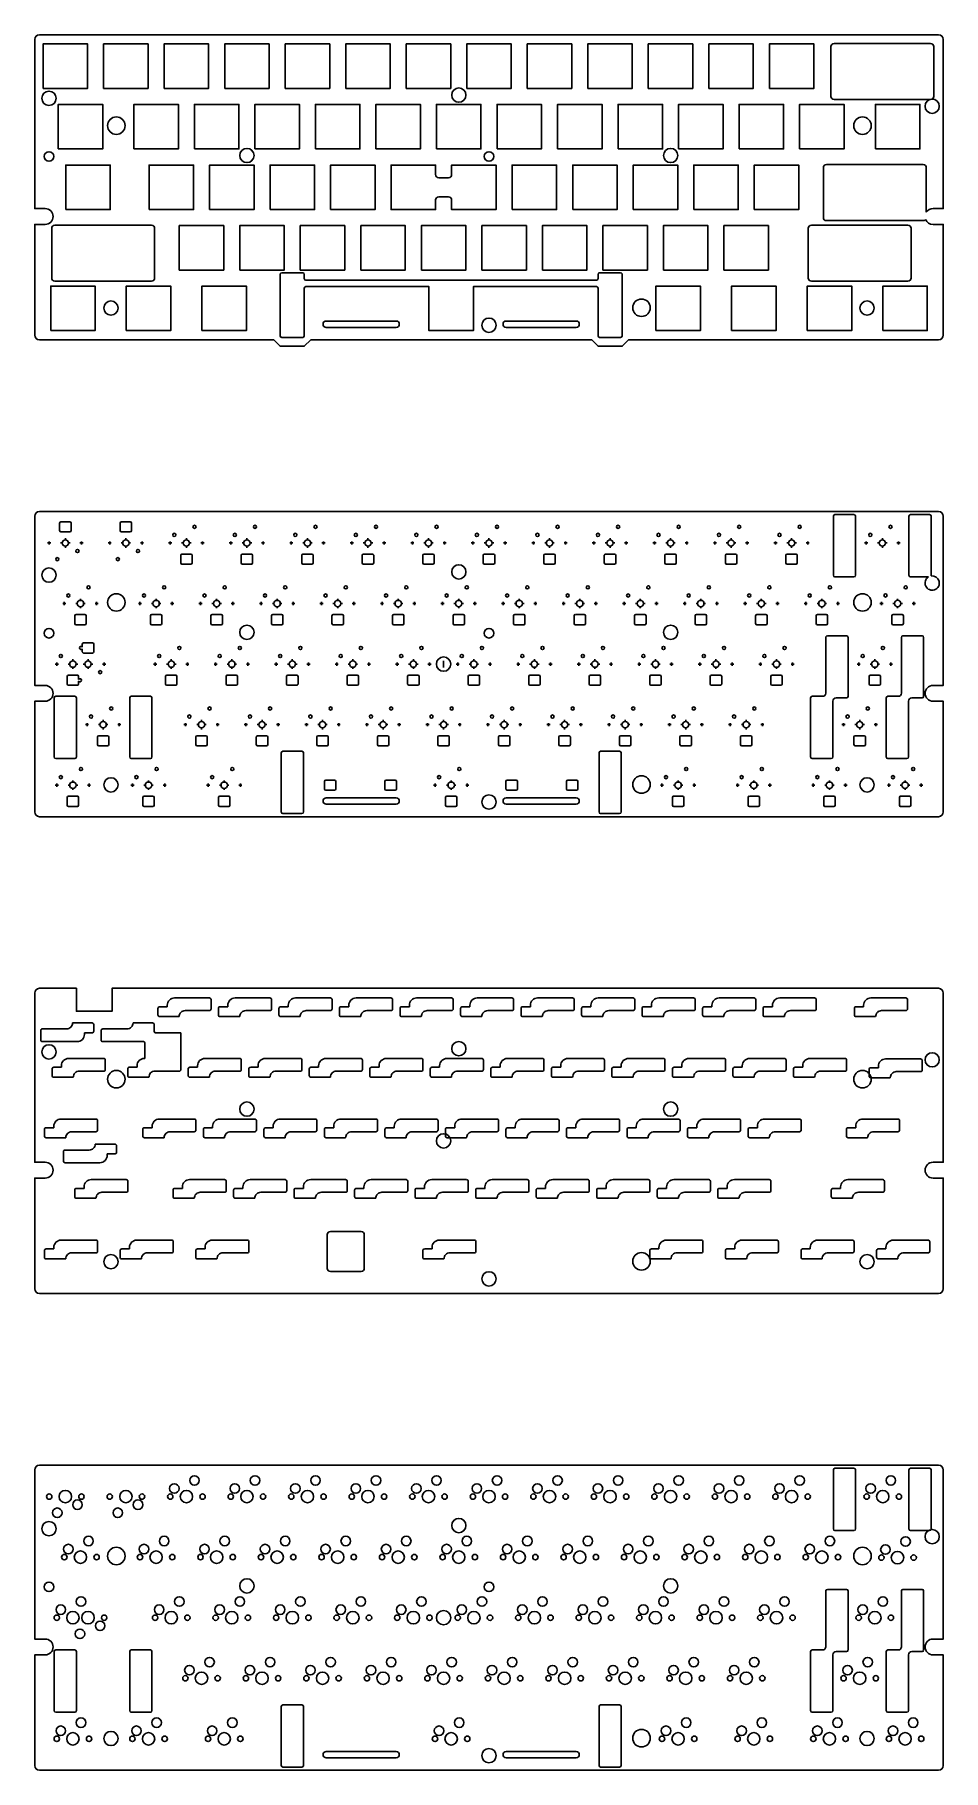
# Model space of a CAD drawing. Header units: millimetres. Extents: x -143 to 143, y -788 to -242.
import ezdxf

# ---------------------------------------------------------------- set-up
doc = ezdxf.new("R2010")
doc.units = ezdxf.units.MM
doc.header["$MEASUREMENT"] = 0
for name, color, linetype, true_color in [('IXPE  NEW', 4, 'Continuous', 0x00ffff), ('PET', 5, 'Continuous', 0x0000ff), ('Poron', 1, 'Continuous', 0xff0000), ('Under', 173, 'Continuous', 0x4564d7)]:
    doc.layers.add(name, color=color, linetype=linetype, true_color=true_color)

msp = doc.modelspace()

# ---------------------------------------------------------------- linework, layer by layer
at = {"layer": 'IXPE  NEW'}
for p, q in [((-135.06, -396.1, 4.62), (-135.06, -398.5, 4.62)), ((-131.86, -395.7, 4.62), (-134.66, -395.7, 4.62)), ((-131.46, -398.5, 4.62), (-131.46, -396.1, 4.62)), ((-116.01, -396.1, 4.62), (-116.01, -398.5, 4.62)), ((-112.81, -395.7, 4.62), (-115.61, -395.7, 4.62)), ((-112.41, -398.5, 4.62), (-112.41, -396.1, 4.62)), ((108.48, -412.54, 4.62), (108.48, -393.97, 4.62)), ((108.98, -393.47, 4.62), (114.98, -393.47, 4.62)), ((115.48, -393.97, 4.62), (115.48, -412.54, 4.62)), ((132.28, -412.54, 4.62), (132.28, -393.97, 4.62)), ((132.78, -393.47, 4.62), (138.78, -393.47, 4.62)), ((139.28, -393.97, 4.62), (139.28, -412.54, 4.62)), ((-134.66, -398.9, 4.62), (-131.86, -398.9, 4.62)), ((-115.61, -398.9, 4.62), (-112.81, -398.9, 4.62)), ((-96.96, -406.26, 4.62), (-96.96, -408.66, 4.62)), ((-93.76, -405.86, 4.62), (-96.56, -405.86, 4.62)), ((-96.56, -409.06, 4.62), (-93.76, -409.06, 4.62)), ((-93.36, -408.66, 4.62), (-93.36, -406.26, 4.62)), ((-77.91, -406.26, 4.62), (-77.91, -408.66, 4.62)), ((-74.71, -405.86, 4.62), (-77.51, -405.86, 4.62)), ((-77.51, -409.06, 4.62), (-74.71, -409.06, 4.62)), ((-74.31, -408.66, 4.62), (-74.31, -406.26, 4.62)), ((-58.86, -406.26, 4.62), (-58.86, -408.66, 4.62)), ((-55.66, -405.86, 4.62), (-58.46, -405.86, 4.62)), ((-58.46, -409.06, 4.62), (-55.66, -409.06, 4.62)), ((-55.26, -408.66, 4.62), (-55.26, -406.26, 4.62)), ((-39.81, -406.26, 4.62), (-39.81, -408.66, 4.62)), ((-36.61, -405.86, 4.62), (-39.41, -405.86, 4.62)), ((-39.41, -409.06, 4.62), (-36.61, -409.06, 4.62)), ((-36.21, -408.66, 4.62), (-36.21, -406.26, 4.62)), ((-20.76, -406.26, 4.62), (-20.76, -408.66, 4.62)), ((-17.56, -405.86, 4.62), (-20.36, -405.86, 4.62)), ((-20.36, -409.06, 4.62), (-17.56, -409.06, 4.62)), ((-17.16, -408.66, 4.62), (-17.16, -406.26, 4.62)), ((-1.71, -406.26, 4.62), (-1.71, -408.66, 4.62)), ((1.49, -405.86, 4.62), (-1.31, -405.86, 4.62)), ((-1.31, -409.06, 4.62), (1.49, -409.06, 4.62)), ((1.89, -408.66, 4.62), (1.89, -406.26, 4.62)), ((17.34, -406.26, 4.62), (17.34, -408.66, 4.62)), ((20.54, -405.86, 4.62), (17.74, -405.86, 4.62)), ((17.74, -409.06, 4.62), (20.54, -409.06, 4.62)), ((20.94, -408.66, 4.62), (20.94, -406.26, 4.62)), ((36.39, -406.26, 4.62), (36.39, -408.66, 4.62)), ((39.59, -405.86, 4.62), (36.79, -405.86, 4.62)), ((36.79, -409.06, 4.62), (39.59, -409.06, 4.62)), ((39.99, -408.66, 4.62), (39.99, -406.26, 4.62)), ((55.44, -406.26, 4.62), (55.44, -408.66, 4.62)), ((58.64, -405.86, 4.62), (55.84, -405.86, 4.62)), ((55.84, -409.06, 4.62), (58.64, -409.06, 4.62)), ((59.04, -408.66, 4.62), (59.04, -406.26, 4.62)), ((74.49, -406.26, 4.62), (74.49, -408.66, 4.62)), ((77.69, -405.86, 4.62), (74.89, -405.86, 4.62)), ((74.89, -409.06, 4.62), (77.69, -409.06, 4.62)), ((78.09, -408.66, 4.62), (78.09, -406.26, 4.62)), ((93.54, -406.26, 4.62), (93.54, -408.66, 4.62)), ((96.74, -405.86, 4.62), (93.94, -405.86, 4.62)), ((93.94, -409.06, 4.62), (96.74, -409.06, 4.62)), ((97.14, -408.66, 4.62), (97.14, -406.26, 4.62)), ((114.98, -413.04, 4.62), (108.98, -413.04, 4.62)), ((138.45, -413.04, 4.62), (132.78, -413.04, 4.62)), ((-130.3, -425.31, 4.62), (-130.3, -427.71, 4.62)), ((-127.1, -424.91, 4.62), (-129.9, -424.91, 4.62)), ((-126.7, -427.71, 4.62), (-126.7, -425.31, 4.62)), ((-106.48, -425.31, 4.62), (-106.48, -427.71, 4.62)), ((-103.28, -424.91, 4.62), (-106.08, -424.91, 4.62)), ((-102.88, -427.71, 4.62), (-102.88, -425.31, 4.62)), ((-87.43, -425.31, 4.62), (-87.43, -427.71, 4.62)), ((-84.23, -424.91, 4.62), (-87.03, -424.91, 4.62)), ((-83.83, -427.71, 4.62), (-83.83, -425.31, 4.62)), ((-68.38, -425.31, 4.62), (-68.38, -427.71, 4.62)), ((-65.18, -424.91, 4.62), (-67.98, -424.91, 4.62)), ((-64.78, -427.71, 4.62), (-64.78, -425.31, 4.62)), ((-49.33, -425.31, 4.62), (-49.33, -427.71, 4.62)), ((-46.13, -424.91, 4.62), (-48.93, -424.91, 4.62)), ((-45.73, -427.71, 4.62), (-45.73, -425.31, 4.62)), ((-30.28, -425.31, 4.62), (-30.28, -427.71, 4.62)), ((-27.08, -424.91, 4.62), (-29.88, -424.91, 4.62)), ((-26.68, -427.71, 4.62), (-26.68, -425.31, 4.62)), ((-11.23, -425.31, 4.62), (-11.23, -427.71, 4.62)), ((-8.03, -424.91, 4.62), (-10.83, -424.91, 4.62)), ((-7.63, -427.71, 4.62), (-7.63, -425.31, 4.62)), ((7.82, -425.31, 4.62), (7.82, -427.71, 4.62)), ((11.02, -424.91, 4.62), (8.22, -424.91, 4.62)), ((11.42, -427.71, 4.62), (11.42, -425.31, 4.62)), ((26.87, -425.31, 4.62), (26.87, -427.71, 4.62)), ((30.07, -424.91, 4.62), (27.27, -424.91, 4.62)), ((30.47, -427.71, 4.62), (30.47, -425.31, 4.62)), ((45.92, -425.31, 4.62), (45.92, -427.71, 4.62)), ((49.12, -424.91, 4.62), (46.32, -424.91, 4.62)), ((49.52, -427.71, 4.62), (49.52, -425.31, 4.62)), ((64.97, -425.31, 4.62), (64.97, -427.71, 4.62)), ((68.17, -424.91, 4.62), (65.37, -424.91, 4.62)), ((68.57, -427.71, 4.62), (68.57, -425.31, 4.62)), ((84.02, -425.31, 4.62), (84.02, -427.71, 4.62)), ((87.22, -424.91, 4.62), (84.42, -424.91, 4.62)), ((87.62, -427.71, 4.62), (87.62, -425.31, 4.62)), ((103.07, -425.31, 4.62), (103.07, -427.71, 4.62)), ((106.27, -424.91, 4.62), (103.47, -424.91, 4.62)), ((106.67, -427.71, 4.62), (106.67, -425.31, 4.62)), ((126.91, -425.3, 4.62), (126.91, -427.7, 4.62)), ((130.11, -424.9, 4.62), (127.31, -424.9, 4.62)), ((130.51, -427.7, 4.62), (130.51, -425.3, 4.62)), ((-129.9, -428.11, 4.62), (-127.1, -428.11, 4.62)), ((-106.08, -428.11, 4.62), (-103.28, -428.11, 4.62)), ((-87.03, -428.11, 4.62), (-84.23, -428.11, 4.62)), ((-67.98, -428.11, 4.62), (-65.18, -428.11, 4.62)), ((-48.93, -428.11, 4.62), (-46.13, -428.11, 4.62)), ((-29.88, -428.11, 4.62), (-27.08, -428.11, 4.62)), ((-10.83, -428.11, 4.62), (-8.03, -428.11, 4.62)), ((8.22, -428.11, 4.62), (11.02, -428.11, 4.62)), ((27.27, -428.11, 4.62), (30.07, -428.11, 4.62)), ((46.32, -428.11, 4.62), (49.12, -428.11, 4.62)), ((65.37, -428.11, 4.62), (68.17, -428.11, 4.62)), ((84.42, -428.11, 4.62), (87.22, -428.11, 4.62)), ((103.47, -428.11, 4.62), (106.27, -428.11, 4.62)), ((127.31, -428.1, 4.62), (130.11, -428.1, 4.62)), ((-127.92, -434.2, 4.62), (-127.92, -435.12, 4.62)), ((-127.92, -435.67, 4.62), (-127.92, -436.6, 4.62)), ((-124.72, -433.8, 4.62), (-127.52, -433.8, 4.62)), ((-124.32, -436.6, 4.62), (-124.32, -434.2, 4.62)), ((106.1, -449.62, 4.62), (106.1, -432.07, 4.62)), ((106.6, -431.57, 4.62), (112.6, -431.57, 4.62)), ((113.1, -432.07, 4.62), (113.1, -450.64, 4.62)), ((129.9, -449.62, 4.62), (129.9, -432.07, 4.62)), ((130.4, -431.57, 4.62), (136.4, -431.57, 4.62)), ((136.9, -432.07, 4.62), (136.9, -450.64, 4.62)), ((-127.52, -437, 4.62), (-124.72, -437, 4.62)), ((-132.68, -444.36, 4.62), (-132.68, -446.76, 4.62)), ((-129.48, -443.96, 4.62), (-132.28, -443.96, 4.62)), ((-132.28, -447.16, 4.62), (-129.48, -447.16, 4.62)), ((-129.08, -445.28, 4.62), (-129.08, -444.36, 4.62)), ((-129.08, -446.76, 4.62), (-129.08, -445.83, 4.62)), ((-101.72, -444.36, 4.62), (-101.72, -446.76, 4.62)), ((-98.52, -443.96, 4.62), (-101.32, -443.96, 4.62)), ((-101.32, -447.16, 4.62), (-98.52, -447.16, 4.62)), ((-98.12, -446.76, 4.62), (-98.12, -444.36, 4.62)), ((-82.67, -444.36, 4.62), (-82.67, -446.76, 4.62)), ((-79.47, -443.96, 4.62), (-82.27, -443.96, 4.62)), ((-82.27, -447.16, 4.62), (-79.47, -447.16, 4.62)), ((-79.07, -446.76, 4.62), (-79.07, -444.36, 4.62)), ((-63.62, -444.36, 4.62), (-63.62, -446.76, 4.62)), ((-60.42, -443.96, 4.62), (-63.22, -443.96, 4.62)), ((-63.22, -447.16, 4.62), (-60.42, -447.16, 4.62)), ((-60.02, -446.76, 4.62), (-60.02, -444.36, 4.62)), ((-44.57, -444.36, 4.62), (-44.57, -446.76, 4.62)), ((-41.37, -443.96, 4.62), (-44.17, -443.96, 4.62)), ((-44.17, -447.16, 4.62), (-41.37, -447.16, 4.62)), ((-40.97, -446.76, 4.62), (-40.97, -444.36, 4.62)), ((-25.52, -444.36, 4.62), (-25.52, -446.76, 4.62)), ((-22.32, -443.96, 4.62), (-25.12, -443.96, 4.62)), ((-25.12, -447.16, 4.62), (-22.32, -447.16, 4.62)), ((-21.92, -446.76, 4.62), (-21.92, -444.36, 4.62)), ((-6.47, -444.36, 4.62), (-6.47, -446.76, 4.62)), ((-3.27, -443.96, 4.62), (-6.07, -443.96, 4.62)), ((-6.07, -447.16, 4.62), (-3.27, -447.16, 4.62)), ((-2.87, -446.76, 4.62), (-2.87, -444.36, 4.62)), ((12.58, -444.36, 4.62), (12.58, -446.76, 4.62)), ((15.78, -443.96, 4.62), (12.98, -443.96, 4.62)), ((12.98, -447.16, 4.62), (15.78, -447.16, 4.62)), ((16.18, -446.76, 4.62), (16.18, -444.36, 4.62)), ((31.63, -444.36, 4.62), (31.63, -446.76, 4.62)), ((34.83, -443.96, 4.62), (32.03, -443.96, 4.62)), ((32.03, -447.16, 4.62), (34.83, -447.16, 4.62)), ((35.23, -446.76, 4.62), (35.23, -444.36, 4.62)), ((50.68, -444.36, 4.62), (50.68, -446.76, 4.62)), ((53.88, -443.96, 4.62), (51.08, -443.96, 4.62)), ((51.08, -447.16, 4.62), (53.88, -447.16, 4.62)), ((54.28, -446.76, 4.62), (54.28, -444.36, 4.62)), ((69.73, -444.36, 4.62), (69.73, -446.76, 4.62)), ((72.93, -443.96, 4.62), (70.13, -443.96, 4.62)), ((70.13, -447.16, 4.62), (72.93, -447.16, 4.62)), ((73.33, -446.76, 4.62), (73.33, -444.36, 4.62)), ((88.78, -444.36, 4.62), (88.78, -446.76, 4.62)), ((91.98, -443.96, 4.62), (89.18, -443.96, 4.62)), ((89.18, -447.16, 4.62), (91.98, -447.16, 4.62)), ((92.38, -446.76, 4.62), (92.38, -444.36, 4.62)), ((119.74, -444.36, 4.62), (119.74, -446.76, 4.62)), ((122.94, -443.96, 4.62), (120.14, -443.96, 4.62)), ((120.14, -447.16, 4.62), (122.94, -447.16, 4.62)), ((123.34, -446.76, 4.62), (123.34, -444.36, 4.62)), ((-136.79, -469.69, 4.62), (-136.79, -451.12, 4.62)), ((-136.29, -450.62, 4.62), (-130.29, -450.62, 4.62)), ((-129.79, -451.12, 4.62), (-129.79, -469.69, 4.62)), ((-112.99, -469.69, 4.62), (-112.99, -451.12, 4.62)), ((-112.49, -450.62, 4.62), (-106.49, -450.62, 4.62)), ((-105.99, -451.12, 4.62), (-105.99, -469.69, 4.62)), ((101.84, -450.62, 4.62), (105.1, -450.62, 4.62)), ((108.34, -452.14, 4.62), (108.34, -469.69, 4.62)), ((112.6, -451.14, 4.62), (109.34, -451.14, 4.62)), ((125.64, -450.62, 4.62), (128.9, -450.62, 4.62)), ((132.14, -452.14, 4.62), (132.14, -469.69, 4.62)), ((136.4, -451.14, 4.62), (133.14, -451.14, 4.62)), ((-123.16, -463.41, 4.62), (-123.16, -465.81, 4.62)), ((-119.96, -463.01, 4.62), (-122.76, -463.01, 4.62)), ((-119.56, -465.81, 4.62), (-119.56, -463.41, 4.62)), ((-92.2, -463.41, 4.62), (-92.2, -465.81, 4.62)), ((-89, -463.01, 4.62), (-91.8, -463.01, 4.62)), ((-88.6, -465.81, 4.62), (-88.6, -463.41, 4.62)), ((-73.15, -463.41, 4.62), (-73.15, -465.81, 4.62)), ((-69.95, -463.01, 4.62), (-72.75, -463.01, 4.62)), ((-69.55, -465.81, 4.62), (-69.55, -463.41, 4.62)), ((-54.1, -463.41, 4.62), (-54.1, -465.81, 4.62)), ((-50.9, -463.01, 4.62), (-53.7, -463.01, 4.62)), ((-50.5, -465.81, 4.62), (-50.5, -463.41, 4.62)), ((-35.05, -463.41, 4.62), (-35.05, -465.81, 4.62)), ((-31.85, -463.01, 4.62), (-34.65, -463.01, 4.62)), ((-31.45, -465.81, 4.62), (-31.45, -463.41, 4.62)), ((-16, -463.41, 4.62), (-16, -465.81, 4.62)), ((-12.8, -463.01, 4.62), (-15.6, -463.01, 4.62)), ((-12.4, -465.81, 4.62), (-12.4, -463.41, 4.62)), ((3.05, -463.41, 4.62), (3.05, -465.81, 4.62)), ((6.25, -463.01, 4.62), (3.45, -463.01, 4.62)), ((6.65, -465.81, 4.62), (6.65, -463.41, 4.62)), ((22.1, -463.41, 4.62), (22.1, -465.81, 4.62)), ((25.3, -463.01, 4.62), (22.5, -463.01, 4.62)), ((25.7, -465.81, 4.62), (25.7, -463.41, 4.62)), ((41.15, -463.41, 4.62), (41.15, -465.81, 4.62)), ((44.35, -463.01, 4.62), (41.55, -463.01, 4.62)), ((44.75, -465.81, 4.62), (44.75, -463.41, 4.62)), ((60.2, -463.41, 4.62), (60.2, -465.81, 4.62)), ((63.4, -463.01, 4.62), (60.6, -463.01, 4.62)), ((63.8, -465.81, 4.62), (63.8, -463.41, 4.62)), ((79.25, -463.41, 4.62), (79.25, -465.81, 4.62)), ((82.45, -463.01, 4.62), (79.65, -463.01, 4.62)), ((82.85, -465.81, 4.62), (82.85, -463.41, 4.62)), ((114.97, -463.41, 4.62), (114.97, -465.81, 4.62)), ((118.17, -463.01, 4.62), (115.37, -463.01, 4.62)), ((118.57, -465.81, 4.62), (118.57, -463.41, 4.62)), ((-122.76, -466.21, 4.62), (-119.96, -466.21, 4.62)), ((-91.8, -466.21, 4.62), (-89, -466.21, 4.62)), ((-72.75, -466.21, 4.62), (-69.95, -466.21, 4.62)), ((-65.28, -486.98, 4.62), (-65.28, -468.41, 4.62)), ((-64.78, -467.91, 4.62), (-58.78, -467.91, 4.62)), ((-58.28, -468.41, 4.62), (-58.28, -486.98, 4.62)), ((-53.7, -466.21, 4.62), (-50.9, -466.21, 4.62)), ((-34.65, -466.21, 4.62), (-31.85, -466.21, 4.62)), ((-15.6, -466.21, 4.62), (-12.8, -466.21, 4.62)), ((3.45, -466.21, 4.62), (6.25, -466.21, 4.62)), ((22.5, -466.21, 4.62), (25.3, -466.21, 4.62)), ((34.72, -486.98, 4.62), (34.72, -468.41, 4.62)), ((35.22, -467.91, 4.62), (41.22, -467.91, 4.62)), ((41.55, -466.21, 4.62), (44.35, -466.21, 4.62)), ((41.72, -468.41, 4.62), (41.72, -486.98, 4.62)), ((60.6, -466.21, 4.62), (63.4, -466.21, 4.62)), ((79.65, -466.21, 4.62), (82.45, -466.21, 4.62)), ((115.37, -466.21, 4.62), (118.17, -466.21, 4.62)), ((-130.29, -470.19, 4.62), (-136.29, -470.19, 4.62)), ((-106.49, -470.19, 4.62), (-112.49, -470.19, 4.62)), ((107.84, -470.19, 4.62), (101.84, -470.19, 4.62)), ((131.64, -470.19, 4.62), (125.64, -470.19, 4.62)), ((-51.71, -477.38, 4.62), (-51.71, -479.78, 4.62)), ((-48.51, -476.98, 4.62), (-51.31, -476.98, 4.62)), ((-51.31, -480.18, 4.62), (-48.51, -480.18, 4.62)), ((-48.11, -479.78, 4.62), (-48.11, -477.38, 4.62)), ((-32.66, -477.38, 4.62), (-32.66, -479.78, 4.62)), ((-29.46, -476.98, 4.62), (-32.26, -476.98, 4.62)), ((-32.26, -480.18, 4.62), (-29.46, -480.18, 4.62)), ((-29.06, -479.78, 4.62), (-29.06, -477.38, 4.62)), ((5.43, -477.38, 4.62), (5.43, -479.78, 4.62)), ((8.63, -476.98, 4.62), (5.83, -476.98, 4.62)), ((5.83, -480.18, 4.62), (8.63, -480.18, 4.62)), ((9.03, -479.78, 4.62), (9.03, -477.38, 4.62)), ((24.48, -477.38, 4.62), (24.48, -479.78, 4.62)), ((27.68, -476.98, 4.62), (24.88, -476.98, 4.62)), ((24.88, -480.18, 4.62), (27.68, -480.18, 4.62)), ((28.08, -479.78, 4.62), (28.08, -477.38, 4.62)), ((-132.68, -482.46, 4.62), (-132.68, -484.86, 4.62)), ((-129.48, -482.06, 4.62), (-132.28, -482.06, 4.62)), ((-132.28, -485.26, 4.62), (-129.48, -485.26, 4.62)), ((-129.08, -484.86, 4.62), (-129.08, -482.46, 4.62)), ((-108.87, -482.46, 4.62), (-108.87, -484.86, 4.62)), ((-105.67, -482.06, 4.62), (-108.47, -482.06, 4.62)), ((-108.47, -485.26, 4.62), (-105.67, -485.26, 4.62)), ((-105.27, -484.86, 4.62), (-105.27, -482.46, 4.62)), ((-85.05, -482.46, 4.62), (-85.05, -484.86, 4.62)), ((-81.85, -482.06, 4.62), (-84.65, -482.06, 4.62)), ((-84.65, -485.26, 4.62), (-81.85, -485.26, 4.62)), ((-81.45, -484.86, 4.62), (-81.45, -482.46, 4.62)), ((-13.61, -482.46, 4.62), (-13.61, -484.86, 4.62)), ((-10.41, -482.06, 4.62), (-13.21, -482.06, 4.62)), ((-13.21, -485.26, 4.62), (-10.41, -485.26, 4.62)), ((-10.01, -484.86, 4.62), (-10.01, -482.46, 4.62)), ((57.82, -482.46, 4.62), (57.82, -484.86, 4.62)), ((61.02, -482.06, 4.62), (58.22, -482.06, 4.62)), ((58.22, -485.26, 4.62), (61.02, -485.26, 4.62)), ((61.42, -484.86, 4.62), (61.42, -482.46, 4.62)), ((81.64, -482.46, 4.62), (81.64, -484.86, 4.62)), ((84.84, -482.06, 4.62), (82.04, -482.06, 4.62)), ((82.04, -485.26, 4.62), (84.84, -485.26, 4.62)), ((85.24, -484.86, 4.62), (85.24, -482.46, 4.62)), ((105.45, -482.46, 4.62), (105.45, -484.86, 4.62)), ((108.65, -482.06, 4.62), (105.85, -482.06, 4.62)), ((105.85, -485.26, 4.62), (108.65, -485.26, 4.62)), ((109.05, -484.86, 4.62), (109.05, -482.46, 4.62)), ((129.26, -482.46, 4.62), (129.26, -484.86, 4.62)), ((132.46, -482.06, 4.62), (129.66, -482.06, 4.62)), ((129.66, -485.26, 4.62), (132.46, -485.26, 4.62)), ((132.86, -484.86, 4.62), (132.86, -482.46, 4.62)), ((-58.78, -487.48, 4.62), (-64.78, -487.48, 4.62)), ((41.22, -487.48, 4.62), (35.22, -487.48, 4.62))]:
    msp.add_line(p, q, dxfattribs=at)
for points in [[(-142.91, -393.98), (-142.91, -447.18), (-139.6, -447.18)], [(139.85, -447.18), (143.09, -447.18), (143.09, -393.98)], [(-138.84, -402.38), (-137.84, -402.38)], [(-138.34, -402.88), (-138.34, -401.88)], [(-134.26, -402.38), (-134.76, -402.38)], [(-133.26, -400.88), (-133.26, -401.38)], [(-133.26, -403.38), (-133.26, -403.88)], [(-131.76, -402.38), (-132.26, -402.38)], [(-128.68, -402.38), (-127.68, -402.38)], [(-128.18, -402.88), (-128.18, -401.88)], [(-119.79, -402.38), (-118.79, -402.38)], [(-119.29, -402.88), (-119.29, -401.88)], [(-115.21, -402.38), (-115.71, -402.38)], [(-114.21, -400.88), (-114.21, -401.38)], [(-114.21, -403.38), (-114.21, -403.88)], [(-112.71, -402.38), (-113.21, -402.38)], [(-109.63, -402.38), (-108.63, -402.38)], [(-109.13, -402.88), (-109.13, -401.88)], [(-99.74, -402.38), (-100.74, -402.38)], [(-100.24, -401.88), (-100.24, -402.88)], [(-96.66, -402.38), (-96.16, -402.38)], [(-95.16, -401.38), (-95.16, -400.88)], [(-95.16, -403.88), (-95.16, -403.38)], [(-94.16, -402.38), (-93.66, -402.38)], [(-89.58, -402.38), (-90.58, -402.38)], [(-90.08, -401.88), (-90.08, -402.88)], [(-80.69, -402.38), (-81.69, -402.38)], [(-81.19, -401.88), (-81.19, -402.88)], [(-77.61, -402.38), (-77.11, -402.38)], [(-76.11, -401.38), (-76.11, -400.88)], [(-76.11, -403.88), (-76.11, -403.38)], [(-75.11, -402.38), (-74.61, -402.38)], [(-70.53, -402.38), (-71.53, -402.38)], [(-71.03, -401.88), (-71.03, -402.88)], [(-61.64, -402.38), (-62.64, -402.38)], [(-62.14, -401.88), (-62.14, -402.88)], [(-58.56, -402.38), (-58.06, -402.38)], [(-57.06, -401.38), (-57.06, -400.88)], [(-57.06, -403.88), (-57.06, -403.38)], [(-56.06, -402.38), (-55.56, -402.38)], [(-51.48, -402.38), (-52.48, -402.38)], [(-51.98, -401.88), (-51.98, -402.88)], [(-42.59, -402.38), (-43.59, -402.38)], [(-43.09, -401.88), (-43.09, -402.88)], [(-39.51, -402.38), (-39.01, -402.38)], [(-38.01, -401.38), (-38.01, -400.88)], [(-38.01, -403.88), (-38.01, -403.38)], [(-37.01, -402.38), (-36.51, -402.38)], [(-32.43, -402.38), (-33.43, -402.38)], [(-32.93, -401.88), (-32.93, -402.88)], [(-23.54, -402.38), (-24.54, -402.38)], [(-24.04, -401.88), (-24.04, -402.88)], [(-20.46, -402.38), (-19.96, -402.38)], [(-18.96, -401.38), (-18.96, -400.88)], [(-18.96, -403.88), (-18.96, -403.38)], [(-17.96, -402.38), (-17.46, -402.38)], [(-13.38, -402.38), (-14.38, -402.38)], [(-13.88, -401.88), (-13.88, -402.88)], [(-4.49, -402.38), (-5.49, -402.38)], [(-4.99, -401.88), (-4.99, -402.88)], [(-1.41, -402.38), (-0.91, -402.38)], [(0.09, -401.38), (0.09, -400.88)], [(0.09, -403.88), (0.09, -403.38)], [(1.09, -402.38), (1.59, -402.38)], [(5.67, -402.38), (4.67, -402.38)], [(5.17, -401.88), (5.17, -402.88)], [(14.56, -402.38), (13.56, -402.38)], [(14.06, -401.88), (14.06, -402.88)], [(17.64, -402.38), (18.14, -402.38)], [(19.14, -401.38), (19.14, -400.88)], [(19.14, -403.88), (19.14, -403.38)], [(20.14, -402.38), (20.64, -402.38)], [(24.72, -402.38), (23.72, -402.38)], [(24.22, -401.88), (24.22, -402.88)], [(33.61, -402.38), (32.61, -402.38)], [(33.11, -401.88), (33.11, -402.88)], [(36.69, -402.38), (37.19, -402.38)], [(38.19, -401.38), (38.19, -400.88)], [(38.19, -403.88), (38.19, -403.38)], [(39.19, -402.38), (39.69, -402.38)], [(43.77, -402.38), (42.77, -402.38)], [(43.27, -401.88), (43.27, -402.88)], [(52.66, -402.38), (51.66, -402.38)], [(52.16, -401.88), (52.16, -402.88)], [(55.74, -402.38), (56.24, -402.38)], [(57.24, -401.38), (57.24, -400.88)], [(57.24, -403.88), (57.24, -403.38)], [(58.24, -402.38), (58.74, -402.38)], [(62.82, -402.38), (61.82, -402.38)], [(62.32, -401.88), (62.32, -402.88)], [(71.71, -402.38), (70.71, -402.38)], [(71.21, -401.88), (71.21, -402.88)], [(74.79, -402.38), (75.29, -402.38)], [(76.29, -401.38), (76.29, -400.88)], [(76.29, -403.88), (76.29, -403.38)], [(77.29, -402.38), (77.79, -402.38)], [(81.87, -402.38), (80.87, -402.38)], [(81.37, -401.88), (81.37, -402.88)], [(90.76, -402.38), (89.76, -402.38)], [(90.26, -401.88), (90.26, -402.88)], [(93.84, -402.38), (94.34, -402.38)], [(95.34, -401.38), (95.34, -400.88)], [(95.34, -403.88), (95.34, -403.38)], [(96.34, -402.38), (96.84, -402.38)], [(100.92, -402.38), (99.92, -402.38)], [(100.42, -401.88), (100.42, -402.88)], [(119.33, -402.38), (118.33, -402.38)], [(118.83, -401.88), (118.83, -402.88)], [(122.41, -402.38), (122.91, -402.38)], [(123.91, -401.38), (123.91, -400.88)], [(123.91, -403.88), (123.91, -403.38)], [(124.91, -402.38), (125.41, -402.38)], [(129.5, -402.38), (128.5, -402.38)], [(129, -401.88), (129, -402.88)], [(-128.5, -420.43), (-128.5, -419.93)], [(-104.69, -420.43), (-104.69, -419.93)], [(-85.64, -420.43), (-85.64, -419.93)], [(-66.59, -420.43), (-66.59, -419.93)], [(-47.54, -420.43), (-47.54, -419.93)], [(-28.49, -420.43), (-28.49, -419.93)], [(-9.44, -420.43), (-9.44, -419.93)], [(9.61, -420.43), (9.61, -419.93)], [(28.66, -420.43), (28.66, -419.93)], [(47.71, -420.43), (47.71, -419.93)], [(66.76, -420.43), (66.76, -419.93)], [(85.81, -420.43), (85.81, -419.93)], [(104.86, -420.43), (104.86, -419.93)], [(128.71, -420.42), (128.71, -419.92)], [(-133.08, -421.43), (-134.08, -421.43)], [(-133.58, -420.93), (-133.58, -421.93)], [(-130, -421.43), (-129.5, -421.43)], [(-128.5, -422.93), (-128.5, -422.43)], [(-127.5, -421.43), (-127, -421.43)], [(-122.92, -421.43), (-123.92, -421.43)], [(-123.42, -420.93), (-123.42, -421.93)], [(-109.27, -421.43), (-110.27, -421.43)], [(-109.77, -420.93), (-109.77, -421.93)], [(-106.19, -421.43), (-105.69, -421.43)], [(-104.69, -422.93), (-104.69, -422.43)], [(-103.69, -421.43), (-103.19, -421.43)], [(-99.11, -421.43), (-100.11, -421.43)], [(-99.61, -420.93), (-99.61, -421.93)], [(-90.22, -421.43), (-91.22, -421.43)], [(-90.72, -420.93), (-90.72, -421.93)], [(-87.14, -421.43), (-86.64, -421.43)], [(-85.64, -422.93), (-85.64, -422.43)], [(-84.64, -421.43), (-84.14, -421.43)], [(-80.06, -421.43), (-81.06, -421.43)], [(-80.56, -420.93), (-80.56, -421.93)], [(-71.17, -421.43), (-72.17, -421.43)], [(-71.67, -420.93), (-71.67, -421.93)], [(-68.09, -421.43), (-67.59, -421.43)], [(-66.59, -422.93), (-66.59, -422.43)], [(-65.59, -421.43), (-65.09, -421.43)], [(-61.01, -421.43), (-62.01, -421.43)], [(-61.51, -420.93), (-61.51, -421.93)], [(-52.12, -421.43), (-53.12, -421.43)], [(-52.62, -420.93), (-52.62, -421.93)], [(-49.04, -421.43), (-48.54, -421.43)], [(-47.54, -422.93), (-47.54, -422.43)], [(-46.54, -421.43), (-46.04, -421.43)], [(-41.96, -421.43), (-42.96, -421.43)], [(-42.46, -420.93), (-42.46, -421.93)], [(-33.07, -421.43), (-34.07, -421.43)], [(-33.57, -420.93), (-33.57, -421.93)], [(-29.99, -421.43), (-29.49, -421.43)], [(-28.49, -422.93), (-28.49, -422.43)], [(-27.49, -421.43), (-26.99, -421.43)], [(-22.91, -421.43), (-23.91, -421.43)], [(-23.41, -420.93), (-23.41, -421.93)], [(-14.02, -421.43), (-15.02, -421.43)], [(-14.52, -420.93), (-14.52, -421.93)], [(-10.94, -421.43), (-10.44, -421.43)], [(-9.44, -422.93), (-9.44, -422.43)], [(-8.44, -421.43), (-7.94, -421.43)], [(-3.86, -421.43), (-4.86, -421.43)], [(-4.36, -420.93), (-4.36, -421.93)], [(5.03, -421.43), (4.03, -421.43)], [(4.53, -420.93), (4.53, -421.93)], [(8.11, -421.43), (8.61, -421.43)], [(9.61, -422.93), (9.61, -422.43)], [(10.61, -421.43), (11.11, -421.43)], [(15.19, -421.43), (14.19, -421.43)], [(14.69, -420.93), (14.69, -421.93)], [(24.08, -421.43), (23.08, -421.43)], [(23.58, -420.93), (23.58, -421.93)], [(27.16, -421.43), (27.66, -421.43)], [(28.66, -422.93), (28.66, -422.43)], [(29.66, -421.43), (30.16, -421.43)], [(34.24, -421.43), (33.24, -421.43)], [(33.74, -420.93), (33.74, -421.93)], [(43.13, -421.43), (42.13, -421.43)], [(42.63, -420.93), (42.63, -421.93)], [(46.21, -421.43), (46.71, -421.43)], [(47.71, -422.93), (47.71, -422.43)], [(48.71, -421.43), (49.21, -421.43)], [(53.29, -421.43), (52.29, -421.43)], [(52.79, -420.93), (52.79, -421.93)], [(62.18, -421.43), (61.18, -421.43)], [(61.68, -420.93), (61.68, -421.93)], [(65.26, -421.43), (65.76, -421.43)], [(66.76, -422.93), (66.76, -422.43)], [(67.76, -421.43), (68.26, -421.43)], [(72.34, -421.43), (71.34, -421.43)], [(71.84, -420.93), (71.84, -421.93)], [(81.23, -421.43), (80.23, -421.43)], [(80.73, -420.93), (80.73, -421.93)], [(84.31, -421.43), (84.81, -421.43)], [(85.81, -422.93), (85.81, -422.43)], [(86.81, -421.43), (87.31, -421.43)], [(91.39, -421.43), (90.39, -421.43)], [(90.89, -420.93), (90.89, -421.93)], [(100.28, -421.43), (99.28, -421.43)], [(99.78, -420.93), (99.78, -421.93)], [(103.36, -421.43), (103.86, -421.43)], [(104.86, -422.93), (104.86, -422.43)], [(105.86, -421.43), (106.36, -421.43)], [(110.44, -421.43), (109.44, -421.43)], [(109.94, -420.93), (109.94, -421.93)], [(124.13, -421.42), (123.13, -421.42)], [(123.63, -420.92), (123.63, -421.92)], [(127.21, -421.42), (127.71, -421.42)], [(128.71, -422.92), (128.71, -422.42)], [(129.71, -421.42), (130.21, -421.42)], [(134.29, -421.42), (133.29, -421.42)], [(133.79, -420.92), (133.79, -421.92)], [(-135.46, -440.48), (-136.46, -440.48)], [(-135.96, -439.98), (-135.96, -440.98)], [(-132.38, -440.48), (-131.88, -440.48)], [(-130.88, -439.48), (-130.88, -438.98)], [(-130.88, -441.98), (-130.88, -441.48)], [(-129.88, -440.48), (-129.38, -440.48)], [(-127.12, -440.48), (-127.62, -440.48)], [(-126.12, -438.98), (-126.12, -439.48)], [(-126.12, -441.48), (-126.12, -441.98)], [(-124.62, -440.48), (-125.12, -440.48)], [(-121.54, -440.48), (-120.54, -440.48)], [(-121.04, -440.98), (-121.04, -439.98)], [(-104.5, -440.48), (-105.5, -440.48)], [(-105, -439.98), (-105, -440.98)], [(-101.42, -440.48), (-100.92, -440.48)], [(-99.92, -439.48), (-99.92, -438.98)], [(-99.92, -441.98), (-99.92, -441.48)], [(-98.92, -440.48), (-98.42, -440.48)], [(-94.34, -440.48), (-95.34, -440.48)], [(-94.84, -439.98), (-94.84, -440.98)], [(-85.45, -440.48), (-86.45, -440.48)], [(-85.95, -439.98), (-85.95, -440.98)], [(-82.37, -440.48), (-81.87, -440.48)], [(-80.87, -439.48), (-80.87, -438.98)], [(-80.87, -441.98), (-80.87, -441.48)], [(-79.87, -440.48), (-79.37, -440.48)], [(-75.29, -440.48), (-76.29, -440.48)], [(-75.79, -439.98), (-75.79, -440.98)], [(-66.4, -440.48), (-67.4, -440.48)], [(-66.9, -439.98), (-66.9, -440.98)], [(-63.32, -440.48), (-62.82, -440.48)], [(-61.82, -439.48), (-61.82, -438.98)], [(-61.82, -441.98), (-61.82, -441.48)], [(-60.82, -440.48), (-60.32, -440.48)], [(-56.24, -440.48), (-57.24, -440.48)], [(-56.74, -439.98), (-56.74, -440.98)], [(-47.35, -440.48), (-48.35, -440.48)], [(-47.85, -439.98), (-47.85, -440.98)], [(-44.27, -440.48), (-43.77, -440.48)], [(-42.77, -439.48), (-42.77, -438.98)], [(-42.77, -441.98), (-42.77, -441.48)], [(-41.77, -440.48), (-41.27, -440.48)], [(-37.19, -440.48), (-38.19, -440.48)], [(-37.69, -439.98), (-37.69, -440.98)], [(-28.3, -440.48), (-29.3, -440.48)], [(-28.8, -439.98), (-28.8, -440.98)], [(-25.22, -440.48), (-24.72, -440.48)], [(-23.72, -439.48), (-23.72, -438.98)], [(-23.72, -441.98), (-23.72, -441.48)], [(-22.72, -440.48), (-22.22, -440.48)], [(-18.14, -440.48), (-19.14, -440.48)], [(-18.64, -439.98), (-18.64, -440.98)], [(-9.25, -440.48), (-10.25, -440.48)], [(-9.75, -439.98), (-9.75, -440.98)], [(-6.17, -440.48), (-5.67, -440.48)], [(-4.67, -439.48), (-4.67, -438.98)], [(-4.67, -441.98), (-4.67, -441.48)], [(-3.67, -440.48), (-3.17, -440.48)], [(0.91, -440.48), (-0.09, -440.48)], [(0.41, -439.98), (0.41, -440.98)], [(9.8, -440.48), (8.8, -440.48)], [(9.3, -439.98), (9.3, -440.98)], [(12.88, -440.48), (13.38, -440.48)], [(14.38, -439.48), (14.38, -438.98)], [(14.38, -441.98), (14.38, -441.48)], [(15.38, -440.48), (15.88, -440.48)], [(19.96, -440.48), (18.96, -440.48)], [(19.46, -439.98), (19.46, -440.98)], [(28.85, -440.48), (27.85, -440.48)], [(28.35, -439.98), (28.35, -440.98)], [(31.93, -440.48), (32.43, -440.48)], [(33.43, -439.48), (33.43, -438.98)], [(33.43, -441.98), (33.43, -441.48)], [(34.43, -440.48), (34.93, -440.48)], [(39.01, -440.48), (38.01, -440.48)], [(38.51, -439.98), (38.51, -440.98)], [(47.9, -440.48), (46.9, -440.48)], [(47.4, -439.98), (47.4, -440.98)], [(50.98, -440.48), (51.48, -440.48)], [(52.48, -439.48), (52.48, -438.98)], [(52.48, -441.98), (52.48, -441.48)], [(53.48, -440.48), (53.98, -440.48)], [(58.06, -440.48), (57.06, -440.48)], [(57.56, -439.98), (57.56, -440.98)], [(66.95, -440.48), (65.95, -440.48)], [(66.45, -439.98), (66.45, -440.98)], [(70.03, -440.48), (70.53, -440.48)], [(71.53, -439.48), (71.53, -438.98)], [(71.53, -441.98), (71.53, -441.48)], [(72.53, -440.48), (73.03, -440.48)], [(77.11, -440.48), (76.11, -440.48)], [(76.61, -439.98), (76.61, -440.98)], [(86, -440.48), (85, -440.48)], [(85.5, -439.98), (85.5, -440.98)], [(89.08, -440.48), (89.58, -440.48)], [(90.58, -439.48), (90.58, -438.98)], [(90.58, -441.98), (90.58, -441.48)], [(91.58, -440.48), (92.08, -440.48)], [(96.16, -440.48), (95.16, -440.48)], [(95.66, -439.98), (95.66, -440.98)], [(116.95, -440.48), (115.95, -440.48)], [(116.45, -439.98), (116.45, -440.98)], [(120.03, -440.48), (120.53, -440.48)], [(121.53, -439.48), (121.53, -438.98)], [(121.53, -441.98), (121.53, -441.48)], [(122.53, -440.48), (123.03, -440.48)], [(127.11, -440.48), (126.11, -440.48)], [(126.61, -439.98), (126.61, -440.98)], [(-139.6, -452.18), (-142.91, -452.18), (-142.91, -486.98)], [(101.34, -469.69), (101.34, -451.12)], [(125.14, -469.69), (125.14, -451.12)], [(143.09, -486.98), (143.09, -452.18), (139.85, -452.18)], [(-121.36, -458.53), (-121.36, -458.03)], [(-90.4, -458.53), (-90.4, -458.03)], [(-71.35, -458.53), (-71.35, -458.03)], [(-52.3, -458.53), (-52.3, -458.03)], [(-33.25, -458.53), (-33.25, -458.03)], [(-14.2, -458.53), (-14.2, -458.03)], [(4.85, -458.53), (4.85, -458.03)], [(23.9, -458.53), (23.9, -458.03)], [(42.95, -458.53), (42.95, -458.03)], [(62, -458.53), (62, -458.03)], [(81.05, -458.53), (81.05, -458.03)], [(116.77, -458.53), (116.77, -458.03)], [(-125.94, -459.53), (-126.94, -459.53)], [(-126.44, -459.03), (-126.44, -460.03)], [(-122.86, -459.53), (-122.36, -459.53)], [(-121.36, -461.03), (-121.36, -460.53)], [(-120.36, -459.53), (-119.86, -459.53)], [(-115.78, -459.53), (-116.78, -459.53)], [(-116.28, -459.03), (-116.28, -460.03)], [(-94.98, -459.53), (-95.98, -459.53)], [(-95.48, -459.03), (-95.48, -460.03)], [(-91.9, -459.53), (-91.4, -459.53)], [(-90.4, -461.03), (-90.4, -460.53)], [(-89.4, -459.53), (-88.9, -459.53)], [(-84.82, -459.53), (-85.82, -459.53)], [(-85.32, -459.03), (-85.32, -460.03)], [(-75.93, -459.53), (-76.93, -459.53)], [(-76.43, -459.03), (-76.43, -460.03)], [(-72.85, -459.53), (-72.35, -459.53)], [(-71.35, -461.03), (-71.35, -460.53)], [(-70.35, -459.53), (-69.85, -459.53)], [(-65.77, -459.53), (-66.77, -459.53)], [(-66.27, -459.03), (-66.27, -460.03)], [(-56.88, -459.53), (-57.88, -459.53)], [(-57.38, -459.03), (-57.38, -460.03)], [(-53.8, -459.53), (-53.3, -459.53)], [(-52.3, -461.03), (-52.3, -460.53)], [(-51.3, -459.53), (-50.8, -459.53)], [(-46.72, -459.53), (-47.72, -459.53)], [(-47.22, -459.03), (-47.22, -460.03)], [(-37.83, -459.53), (-38.83, -459.53)], [(-38.33, -459.03), (-38.33, -460.03)], [(-34.75, -459.53), (-34.25, -459.53)], [(-33.25, -461.03), (-33.25, -460.53)], [(-32.25, -459.53), (-31.75, -459.53)], [(-27.67, -459.53), (-28.67, -459.53)], [(-28.17, -459.03), (-28.17, -460.03)], [(-18.78, -459.53), (-19.78, -459.53)], [(-19.28, -459.03), (-19.28, -460.03)], [(-15.7, -459.53), (-15.2, -459.53)], [(-14.2, -461.03), (-14.2, -460.53)], [(-13.2, -459.53), (-12.7, -459.53)], [(-8.62, -459.53), (-9.62, -459.53)], [(-9.12, -459.03), (-9.12, -460.03)], [(0.27, -459.53), (-0.73, -459.53)], [(-0.23, -459.03), (-0.23, -460.03)], [(3.35, -459.53), (3.85, -459.53)], [(4.85, -461.03), (4.85, -460.53)], [(5.85, -459.53), (6.35, -459.53)], [(10.43, -459.53), (9.43, -459.53)], [(9.93, -459.03), (9.93, -460.03)], [(19.32, -459.53), (18.32, -459.53)], [(18.82, -459.03), (18.82, -460.03)], [(22.4, -459.53), (22.9, -459.53)], [(23.9, -461.03), (23.9, -460.53)], [(24.9, -459.53), (25.4, -459.53)], [(29.48, -459.53), (28.48, -459.53)], [(28.98, -459.03), (28.98, -460.03)], [(38.37, -459.53), (37.37, -459.53)], [(37.87, -459.03), (37.87, -460.03)], [(41.45, -459.53), (41.95, -459.53)], [(42.95, -461.03), (42.95, -460.53)], [(43.95, -459.53), (44.45, -459.53)], [(48.53, -459.53), (47.53, -459.53)], [(48.03, -459.03), (48.03, -460.03)], [(57.42, -459.53), (56.42, -459.53)], [(56.92, -459.03), (56.92, -460.03)], [(60.5, -459.53), (61, -459.53)], [(62, -461.03), (62, -460.53)], [(63, -459.53), (63.5, -459.53)], [(67.58, -459.53), (66.58, -459.53)], [(67.08, -459.03), (67.08, -460.03)], [(76.47, -459.53), (75.47, -459.53)], [(75.97, -459.03), (75.97, -460.03)], [(79.55, -459.53), (80.05, -459.53)], [(81.05, -461.03), (81.05, -460.53)], [(82.05, -459.53), (82.55, -459.53)], [(86.63, -459.53), (85.63, -459.53)], [(86.13, -459.03), (86.13, -460.03)], [(112.19, -459.53), (111.19, -459.53)], [(111.69, -459.03), (111.69, -460.03)], [(115.27, -459.53), (115.77, -459.53)], [(116.77, -461.03), (116.77, -460.53)], [(117.77, -459.53), (118.27, -459.53)], [(122.35, -459.53), (121.35, -459.53)], [(121.85, -459.03), (121.85, -460.03)], [(-135.46, -478.58), (-136.46, -478.58)], [(-135.96, -478.08), (-135.96, -479.08)], [(-132.38, -478.58), (-131.88, -478.58)], [(-130.88, -477.58), (-130.88, -477.08)], [(-130.88, -480.08), (-130.88, -479.58)], [(-129.88, -478.58), (-129.38, -478.58)], [(-125.3, -478.58), (-126.3, -478.58)], [(-125.8, -478.08), (-125.8, -479.08)], [(-111.65, -478.58), (-112.65, -478.58)], [(-112.15, -478.08), (-112.15, -479.08)], [(-108.57, -478.58), (-108.07, -478.58)], [(-107.07, -477.58), (-107.07, -477.08)], [(-107.07, -480.08), (-107.07, -479.58)], [(-106.07, -478.58), (-105.57, -478.58)], [(-101.49, -478.58), (-102.49, -478.58)], [(-101.99, -478.08), (-101.99, -479.08)], [(-87.83, -478.58), (-88.83, -478.58)], [(-88.33, -478.08), (-88.33, -479.08)], [(-84.75, -478.58), (-84.25, -478.58)], [(-83.25, -477.58), (-83.25, -477.08)], [(-83.25, -480.08), (-83.25, -479.58)], [(-82.25, -478.58), (-81.75, -478.58)], [(-77.67, -478.58), (-78.67, -478.58)], [(-78.17, -478.08), (-78.17, -479.08)], [(-16.39, -478.58), (-17.39, -478.58)], [(-16.89, -478.08), (-16.89, -479.08)], [(-13.31, -478.58), (-12.81, -478.58)], [(-11.81, -477.58), (-11.81, -477.08)], [(-11.81, -480.08), (-11.81, -479.58)], [(-10.81, -478.58), (-10.31, -478.58)], [(-6.23, -478.58), (-7.23, -478.58)], [(-6.73, -478.08), (-6.73, -479.08)], [(55.04, -478.58), (54.04, -478.58)], [(54.54, -478.08), (54.54, -479.08)], [(58.12, -478.58), (58.62, -478.58)], [(59.62, -477.58), (59.62, -477.08)], [(59.62, -480.08), (59.62, -479.58)], [(60.62, -478.58), (61.12, -478.58)], [(65.2, -478.58), (64.2, -478.58)], [(64.7, -478.08), (64.7, -479.08)], [(78.85, -478.58), (77.85, -478.58)], [(78.35, -478.08), (78.35, -479.08)], [(81.93, -478.58), (82.43, -478.58)], [(83.43, -477.58), (83.43, -477.08)], [(83.43, -480.08), (83.43, -479.58)], [(84.43, -478.58), (84.93, -478.58)], [(89.01, -478.58), (88.01, -478.58)], [(88.51, -478.08), (88.51, -479.08)], [(102.67, -478.58), (101.67, -478.58)], [(102.17, -478.08), (102.17, -479.08)], [(105.75, -478.58), (106.25, -478.58)], [(107.25, -477.58), (107.25, -477.08)], [(107.25, -480.08), (107.25, -479.58)], [(108.25, -478.58), (108.75, -478.58)], [(112.83, -478.58), (111.83, -478.58)], [(112.33, -478.08), (112.33, -479.08)], [(126.48, -478.58), (125.48, -478.58)], [(125.98, -478.08), (125.98, -479.08)], [(129.56, -478.58), (130.06, -478.58)], [(131.06, -477.58), (131.06, -477.08)], [(131.06, -480.08), (131.06, -479.58)], [(132.06, -478.58), (132.56, -478.58)], [(136.64, -478.58), (135.64, -478.58)], [(136.14, -478.08), (136.14, -479.08)], [(-29.14, -482.56), (-51.14, -482.56)], [(-51.14, -484.56), (-29.14, -484.56)], [(27.51, -482.56), (5.51, -482.56)], [(5.51, -484.56), (27.51, -484.56)], [(-105.26, -553.87), (-105.26, -556.09)], [(-96.92, -565.05), (-96.92, -556.49), (-104.86, -556.49)], [(-110.48, -559.26), (-108.59, -559.26)], [(-108.19, -559.66), (-108.19, -564.55)]]:
    msp.add_lwpolyline(points, dxfattribs=at)
for centre, radius in [((-9.41, -411.48, 4.62), 2.25), ((-138.41, -412.48, 4.62), 2.25), ((-117.21, -421.08, 4.62), 2.75), ((117.64, -421.08, 4.62), 2.75), ((-138.41, -430.78, 3.22), 1.5), ((-76.11, -430.48, 4.62), 2.25), ((0.09, -430.78, 3.22), 1.5), ((57.29, -430.48, 4.62), 2.25), ((-14.21, -440.48, 4.62), 2.25), ((-118.91, -478.48, 4.62), 2.25), ((48.09, -478.38, 4.62), 2.75), ((119.09, -478.48, 4.62), 2.25), ((0.09, -483.88, 4.62), 2.25), ((-14.21, -590.48, 4.62), 2.25), ((-14.21, -740.48, 4.62), 2.25)]:
    msp.add_circle(centre, radius, dxfattribs=at)
for centre, radius, start, end in [((-141.41, -393.98, 4.62), 1.5, 90, 180), ((141.59, -393.98, 4.62), 1.5, 0, 90), ((-134.66, -396.1, 4.62), 0.4, 90.0227, 179.9809), ((-134.66, -398.5, 4.62), 0.4, 180.0191, 269.9773), ((-131.86, -396.1, 4.62), 0.4, 0.0227, 89.9809), ((-131.86, -398.5, 4.62), 0.4, 270.8657, 0.0402), ((-115.61, -396.1, 4.62), 0.4, 90.0227, 179.9809), ((-115.61, -398.5, 4.62), 0.4, 180.0191, 269.9773), ((-112.81, -396.1, 4.62), 0.4, 0.0227, 89.9809), ((-112.81, -398.5, 4.62), 0.4, 270.8657, 0.0402), ((-92.62, -397.3, 4.62), 0.5, 0, 180), ((-92.62, -397.3, 4.62), 0.5, 180, 0), ((-73.57, -397.3, 4.62), 0.5, 0, 180), ((-73.57, -397.3, 4.62), 0.5, 180, 0), ((-54.52, -397.3, 4.62), 0.5, 0, 180), ((-54.52, -397.3, 4.62), 0.5, 180, 0), ((-35.47, -397.3, 4.62), 0.5, 0, 180), ((-35.47, -397.3, 4.62), 0.5, 180, 0), ((-16.42, -397.3, 4.62), 0.5, 0, 180), ((-16.42, -397.3, 4.62), 0.5, 180, 0), ((2.63, -397.3, 4.62), 0.5, 0, 180), ((2.63, -397.3, 4.62), 0.5, 180, 0), ((21.68, -397.3, 4.62), 0.5, 0, 180), ((21.68, -397.3, 4.62), 0.5, 180, 0), ((40.73, -397.3, 4.62), 0.5, 0, 180), ((40.73, -397.3, 4.62), 0.5, 180, 0), ((59.78, -397.3, 4.62), 0.5, 0, 180), ((59.78, -397.3, 4.62), 0.5, 180, 0), ((78.83, -397.3, 4.62), 0.5, 0, 180), ((78.83, -397.3, 4.62), 0.5, 180, 0), ((97.88, -397.3, 4.62), 0.5, 0, 180), ((97.88, -397.3, 4.62), 0.5, 180, 0), ((126.46, -397.3, 4.62), 0.5, 0, 180), ((126.46, -397.3, 4.62), 0.5, 180, 0), ((-133.26, -402.38, 4.62), 1, 360, 180), ((-133.26, -402.38, 4.62), 1, 180, 360), ((-131.85, -398.5, 4.62), 0.395, 268.1613, 269.078), ((-114.21, -402.38, 4.62), 1, 360, 180), ((-114.21, -402.38, 4.62), 1, 180, 360), ((-112.8, -398.5, 4.62), 0.395, 268.1613, 269.078), ((-98.97, -399.84, 4.62), 0.5, 0, 180), ((-98.97, -399.84, 4.62), 0.5, 180, 0), ((-95.16, -402.38, 4.62), 1, 360, 180), ((-95.16, -402.38, 4.62), 1, 180, 360), ((-79.92, -399.84, 4.62), 0.5, 0, 180), ((-79.92, -399.84, 4.62), 0.5, 180, 0), ((-76.11, -402.38, 4.62), 1, 360, 180), ((-76.11, -402.38, 4.62), 1, 180, 360), ((-60.87, -399.84, 4.62), 0.5, 0, 180), ((-60.87, -399.84, 4.62), 0.5, 180, 0), ((-57.06, -402.38, 4.62), 1, 360, 180), ((-57.06, -402.38, 4.62), 1, 180, 360), ((-41.82, -399.84, 4.62), 0.5, 0, 180), ((-41.82, -399.84, 4.62), 0.5, 180, 0), ((-38.01, -402.38, 4.62), 1, 360, 180), ((-38.01, -402.38, 4.62), 1, 180, 360), ((-22.77, -399.84, 4.62), 0.5, 0, 180), ((-22.77, -399.84, 4.62), 0.5, 180, 0), ((-18.96, -402.38, 4.62), 1, 360, 180), ((-18.96, -402.38, 4.62), 1, 180, 360), ((-3.72, -399.84, 4.62), 0.5, 0, 180), ((-3.72, -399.84, 4.62), 0.5, 180, 0), ((0.09, -402.38, 4.62), 1, 360, 180), ((0.09, -402.38, 4.62), 1, 180, 360), ((15.33, -399.84, 4.62), 0.5, 0, 180), ((15.33, -399.84, 4.62), 0.5, 180, 0), ((19.14, -402.38, 4.62), 1, 360, 180), ((19.14, -402.38, 4.62), 1, 180, 360), ((34.38, -399.84, 4.62), 0.5, 0, 180), ((34.38, -399.84, 4.62), 0.5, 180, 0), ((38.19, -402.38, 4.62), 1, 360, 180), ((38.19, -402.38, 4.62), 1, 180, 360), ((53.43, -399.84, 4.62), 0.5, 0, 180), ((53.43, -399.84, 4.62), 0.5, 180, 0), ((57.24, -402.38, 4.62), 1, 360, 180), ((57.24, -402.38, 4.62), 1, 180, 360), ((72.48, -399.84, 4.62), 0.5, 0, 180), ((72.48, -399.84, 4.62), 0.5, 180, 0), ((76.29, -402.38, 4.62), 1, 360, 180), ((76.29, -402.38, 4.62), 1, 180, 360), ((91.53, -399.84, 4.62), 0.5, 0, 180), ((91.53, -399.84, 4.62), 0.5, 180, 0), ((95.34, -402.38, 4.62), 1, 360, 180), ((95.34, -402.38, 4.62), 1, 180, 360), ((120.1, -399.84, 4.62), 0.5, 0, 180), ((120.1, -399.84, 4.62), 0.5, 180, 0), ((123.91, -402.38, 4.62), 1, 360, 180), ((123.91, -402.38, 4.62), 1, 180, 360), ((-135.8, -407.46, 4.62), 0.5, 0, 180), ((-135.8, -407.46, 4.62), 0.5, 180, 0), ((-129.45, -404.92, 4.62), 0.5, 0, 180), ((-129.45, -404.92, 4.62), 0.5, 180, 0), ((-116.75, -407.46, 4.62), 0.5, 0, 180), ((-116.75, -407.46, 4.62), 0.5, 180, 0), ((-110.4, -404.92, 4.62), 0.5, 0, 180), ((-110.4, -404.92, 4.62), 0.5, 180, 0), ((-96.56, -406.26, 4.62), 0.4, 90.8657, 180.0402), ((-96.56, -408.66, 4.62), 0.4, 180.0227, 269.9809), ((-96.57, -406.25, 4.62), 0.395, 88.1613, 89.078), ((-93.76, -406.26, 4.62), 0.4, 0.0191, 89.9773), ((-93.76, -408.66, 4.62), 0.4, 270.0227, 359.9809), ((-77.51, -406.26, 4.62), 0.4, 90.8657, 180.0402), ((-77.51, -408.66, 4.62), 0.4, 180.0227, 269.9809), ((-77.52, -406.25, 4.62), 0.395, 88.1613, 89.078), ((-74.71, -406.26, 4.62), 0.4, 0.0191, 89.9773), ((-74.71, -408.66, 4.62), 0.4, 270.0227, 359.9809), ((-58.46, -406.26, 4.62), 0.4, 90.8657, 180.0402), ((-58.46, -408.66, 4.62), 0.4, 180.0227, 269.9809), ((-58.47, -406.25, 4.62), 0.395, 88.1613, 89.078), ((-55.66, -406.26, 4.62), 0.4, 0.0191, 89.9773), ((-55.66, -408.66, 4.62), 0.4, 270.0227, 359.9809), ((-39.41, -406.26, 4.62), 0.4, 90.8657, 180.0402), ((-39.41, -408.66, 4.62), 0.4, 180.0227, 269.9809), ((-39.42, -406.25, 4.62), 0.395, 88.1613, 89.078), ((-36.61, -406.26, 4.62), 0.4, 0.0191, 89.9773), ((-36.61, -408.66, 4.62), 0.4, 270.0227, 359.9809), ((-20.36, -406.26, 4.62), 0.4, 90.8657, 180.0402), ((-20.36, -408.66, 4.62), 0.4, 180.0227, 269.9809), ((-20.37, -406.25, 4.62), 0.395, 88.1613, 89.078), ((-17.56, -406.26, 4.62), 0.4, 0.0191, 89.9773), ((-17.56, -408.66, 4.62), 0.4, 270.0227, 359.9809), ((-1.31, -406.26, 4.62), 0.4, 90.8657, 180.0402), ((-1.31, -408.66, 4.62), 0.4, 180.0227, 269.9809), ((-1.32, -406.25, 4.62), 0.395, 88.1613, 89.078), ((1.49, -406.26, 4.62), 0.4, 0.0191, 89.9773), ((1.49, -408.66, 4.62), 0.4, 270.0227, 359.9809), ((17.74, -406.26, 4.62), 0.4, 90.8657, 180.0402), ((17.74, -408.66, 4.62), 0.4, 180.0227, 269.9809), ((17.73, -406.25, 4.62), 0.395, 88.1613, 89.078), ((20.54, -406.26, 4.62), 0.4, 0.0191, 89.9773), ((20.54, -408.66, 4.62), 0.4, 270.0227, 359.9809), ((36.79, -406.26, 4.62), 0.4, 90.8657, 180.0402), ((36.79, -408.66, 4.62), 0.4, 180.0227, 269.9809), ((36.78, -406.25, 4.62), 0.395, 88.1613, 89.078), ((39.59, -406.26, 4.62), 0.4, 0.0191, 89.9773), ((39.59, -408.66, 4.62), 0.4, 270.0227, 359.9809), ((55.84, -406.26, 4.62), 0.4, 90.8657, 180.0402), ((55.84, -408.66, 4.62), 0.4, 180.0227, 269.9809), ((55.83, -406.25, 4.62), 0.395, 88.1613, 89.078), ((58.64, -406.26, 4.62), 0.4, 0.0191, 89.9773), ((58.64, -408.66, 4.62), 0.4, 270.0227, 359.9809), ((74.89, -406.26, 4.62), 0.4, 90.8657, 180.0402), ((74.89, -408.66, 4.62), 0.4, 180.0227, 269.9809), ((74.88, -406.25, 4.62), 0.395, 88.1613, 89.078), ((77.69, -406.26, 4.62), 0.4, 0.0191, 89.9773), ((77.69, -408.66, 4.62), 0.4, 270.0227, 359.9809), ((93.94, -406.26, 4.62), 0.4, 90.8657, 180.0402), ((93.94, -408.66, 4.62), 0.4, 180.0227, 269.9809), ((93.93, -406.25, 4.62), 0.395, 88.1613, 89.078), ((96.74, -406.26, 4.62), 0.4, 0.0191, 89.9773), ((96.74, -408.66, 4.62), 0.4, 270.0227, 359.9809), ((139.59, -414.98, 4.62), 2.25, 120.5349, 99.171), ((-132.31, -418.89, 4.62), 0.5, 0, 180), ((-132.31, -418.89, 4.62), 0.5, 180, 0), ((-125.96, -416.35, 4.62), 0.5, 0, 180), ((-125.96, -416.35, 4.62), 0.5, 180, 0), ((-108.5, -418.89, 4.62), 0.5, 0, 180), ((-108.5, -418.89, 4.62), 0.5, 180, 0), ((-102.15, -416.35, 4.62), 0.5, 0, 180), ((-102.15, -416.35, 4.62), 0.5, 180, 0), ((-89.45, -418.89, 4.62), 0.5, 0, 180), ((-89.45, -418.89, 4.62), 0.5, 180, 0), ((-83.1, -416.35, 4.62), 0.5, 0, 180), ((-83.1, -416.35, 4.62), 0.5, 180, 0), ((-70.4, -418.89, 4.62), 0.5, 0, 180), ((-70.4, -418.89, 4.62), 0.5, 180, 0), ((-64.05, -416.35, 4.62), 0.5, 0, 180), ((-64.05, -416.35, 4.62), 0.5, 180, 0), ((-51.35, -418.89, 4.62), 0.5, 0, 180), ((-51.35, -418.89, 4.62), 0.5, 180, 0), ((-45, -416.35, 4.62), 0.5, 0, 180), ((-45, -416.35, 4.62), 0.5, 180, 0), ((-32.3, -418.89, 4.62), 0.5, 0, 180), ((-32.3, -418.89, 4.62), 0.5, 180, 0), ((-25.95, -416.35, 4.62), 0.5, 0, 180), ((-25.95, -416.35, 4.62), 0.5, 180, 0), ((-13.25, -418.89, 4.62), 0.5, 0, 180), ((-13.25, -418.89, 4.62), 0.5, 180, 0), ((-6.9, -416.35, 4.62), 0.5, 0, 180), ((-6.9, -416.35, 4.62), 0.5, 180, 0), ((5.8, -418.89, 4.62), 0.5, 0, 180), ((5.8, -418.89, 4.62), 0.5, 180, 0), ((12.15, -416.35, 4.62), 0.5, 0, 180), ((12.15, -416.35, 4.62), 0.5, 180, 0), ((24.85, -418.89, 4.62), 0.5, 0, 180), ((24.85, -418.89, 4.62), 0.5, 180, 0), ((31.2, -416.35, 4.62), 0.5, 0, 180), ((31.2, -416.35, 4.62), 0.5, 180, 0), ((43.9, -418.89, 4.62), 0.5, 0, 180), ((43.9, -418.89, 4.62), 0.5, 180, 0), ((50.25, -416.35, 4.62), 0.5, 0, 180), ((50.25, -416.35, 4.62), 0.5, 180, 0), ((62.95, -418.89, 4.62), 0.5, 0, 180), ((62.95, -418.89, 4.62), 0.5, 180, 0), ((69.3, -416.35, 4.62), 0.5, 0, 180), ((69.3, -416.35, 4.62), 0.5, 180, 0), ((82, -418.89, 4.62), 0.5, 0, 180), ((82, -418.89, 4.62), 0.5, 180, 0), ((88.35, -416.35, 4.62), 0.5, 0, 180), ((88.35, -416.35, 4.62), 0.5, 180, 0), ((101.05, -418.89, 4.62), 0.5, 0, 180), ((101.05, -418.89, 4.62), 0.5, 180, 0), ((107.4, -416.35, 4.62), 0.5, 0, 180), ((107.4, -416.35, 4.62), 0.5, 180, 0), ((124.9, -418.88, 4.62), 0.5, 0, 180), ((124.9, -418.88, 4.62), 0.5, 180, 0), ((131.25, -416.34, 4.62), 0.5, 0, 180), ((131.25, -416.34, 4.62), 0.5, 180, 0), ((-129.9, -425.31, 4.62), 0.4, 90.8657, 180.0402), ((-129.91, -425.3, 4.62), 0.395, 88.1613, 89.078), ((-128.5, -421.43, 4.62), 1, 360, 180), ((-128.5, -421.43, 4.62), 1, 180, 360), ((-127.1, -425.31, 4.62), 0.4, 0.0191, 89.9773), ((-106.08, -425.31, 4.62), 0.4, 90.8657, 180.0402), ((-106.1, -425.3, 4.62), 0.395, 88.1613, 89.078), ((-104.69, -421.43, 4.62), 1, 360, 180), ((-104.69, -421.43, 4.62), 1, 180, 360), ((-103.28, -425.31, 4.62), 0.4, 0.0191, 89.9773), ((-87.03, -425.31, 4.62), 0.4, 90.8657, 180.0402), ((-87.05, -425.3, 4.62), 0.395, 88.1613, 89.078), ((-85.64, -421.43, 4.62), 1, 360, 180), ((-85.64, -421.43, 4.62), 1, 180, 360), ((-84.23, -425.31, 4.62), 0.4, 0.0191, 89.9773), ((-67.98, -425.31, 4.62), 0.4, 90.8657, 180.0402), ((-68, -425.3, 4.62), 0.395, 88.1613, 89.078), ((-66.59, -421.43, 4.62), 1, 360, 180), ((-66.59, -421.43, 4.62), 1, 180, 360), ((-65.18, -425.31, 4.62), 0.4, 0.0191, 89.9773), ((-48.93, -425.31, 4.62), 0.4, 90.8657, 180.0402), ((-48.95, -425.3, 4.62), 0.395, 88.1613, 89.078), ((-47.54, -421.43, 4.62), 1, 360, 180), ((-47.54, -421.43, 4.62), 1, 180, 360), ((-46.13, -425.31, 4.62), 0.4, 0.0191, 89.9773), ((-29.88, -425.31, 4.62), 0.4, 90.8657, 180.0402), ((-29.9, -425.3, 4.62), 0.395, 88.1613, 89.078), ((-28.49, -421.43, 4.62), 1, 360, 180), ((-28.49, -421.43, 4.62), 1, 180, 360), ((-27.08, -425.31, 4.62), 0.4, 0.0191, 89.9773), ((-10.83, -425.31, 4.62), 0.4, 90.8657, 180.0402), ((-10.85, -425.3, 4.62), 0.395, 88.1613, 89.078), ((-9.44, -421.43, 4.62), 1, 360, 180), ((-9.44, -421.43, 4.62), 1, 180, 360), ((-8.03, -425.31, 4.62), 0.4, 0.0191, 89.9773), ((8.22, -425.31, 4.62), 0.4, 90.8657, 180.0402), ((8.2, -425.3, 4.62), 0.395, 88.1613, 89.078), ((9.61, -421.43, 4.62), 1, 360, 180), ((9.61, -421.43, 4.62), 1, 180, 360), ((11.02, -425.31, 4.62), 0.4, 0.0191, 89.9773), ((27.27, -425.31, 4.62), 0.4, 90.8657, 180.0402), ((27.25, -425.3, 4.62), 0.395, 88.1613, 89.078), ((28.66, -421.43, 4.62), 1, 360, 180), ((28.66, -421.43, 4.62), 1, 180, 360), ((30.07, -425.31, 4.62), 0.4, 0.0191, 89.9773), ((46.32, -425.31, 4.62), 0.4, 90.8657, 180.0402), ((46.3, -425.3, 4.62), 0.395, 88.1613, 89.078), ((47.71, -421.43, 4.62), 1, 360, 180), ((47.71, -421.43, 4.62), 1, 180, 360), ((49.12, -425.31, 4.62), 0.4, 0.0191, 89.9773), ((65.37, -425.31, 4.62), 0.4, 90.8657, 180.0402), ((65.35, -425.3, 4.62), 0.395, 88.1613, 89.078), ((66.76, -421.43, 4.62), 1, 360, 180), ((66.76, -421.43, 4.62), 1, 180, 360), ((68.17, -425.31, 4.62), 0.4, 0.0191, 89.9773), ((84.42, -425.31, 4.62), 0.4, 90.8657, 180.0402), ((84.4, -425.3, 4.62), 0.395, 88.1613, 89.078), ((85.81, -421.43, 4.62), 1, 360, 180), ((85.81, -421.43, 4.62), 1, 180, 360), ((87.22, -425.31, 4.62), 0.4, 0.0191, 89.9773), ((103.47, -425.31, 4.62), 0.4, 90.8657, 180.0402), ((103.45, -425.3, 4.62), 0.395, 88.1613, 89.078), ((104.86, -421.43, 4.62), 1, 360, 180), ((104.86, -421.43, 4.62), 1, 180, 360), ((106.27, -425.31, 4.62), 0.4, 0.0191, 89.9773), ((127.31, -425.3, 4.62), 0.4, 90.8657, 180.0402), ((127.3, -425.3, 4.62), 0.395, 88.1613, 89.078), ((128.71, -421.42, 4.62), 1, 360, 180), ((128.71, -421.42, 4.62), 1, 180, 360), ((130.11, -425.3, 4.62), 0.4, 0.0191, 89.9773), ((-129.9, -427.71, 4.62), 0.4, 180.0227, 269.9809), ((-127.1, -427.71, 4.62), 0.4, 270.0227, 359.9809), ((-106.08, -427.71, 4.62), 0.4, 180.0227, 269.9809), ((-103.28, -427.71, 4.62), 0.4, 270.0227, 359.9809), ((-87.03, -427.71, 4.62), 0.4, 180.0227, 269.9809), ((-84.23, -427.71, 4.62), 0.4, 270.0227, 359.9809), ((-67.98, -427.71, 4.62), 0.4, 180.0227, 269.9809), ((-65.18, -427.71, 4.62), 0.4, 270.0227, 359.9809), ((-48.93, -427.71, 4.62), 0.4, 180.0227, 269.9809), ((-46.13, -427.71, 4.62), 0.4, 270.0227, 359.9809), ((-29.88, -427.71, 4.62), 0.4, 180.0227, 269.9809), ((-27.08, -427.71, 4.62), 0.4, 270.0227, 359.9809), ((-10.83, -427.71, 4.62), 0.4, 180.0227, 269.9809), ((-8.03, -427.71, 4.62), 0.4, 270.0227, 359.9809), ((8.22, -427.71, 4.62), 0.4, 180.0227, 269.9809), ((11.02, -427.71, 4.62), 0.4, 270.0227, 359.9809), ((27.27, -427.71, 4.62), 0.4, 180.0227, 269.9809), ((30.07, -427.71, 4.62), 0.4, 270.0227, 359.9809), ((46.32, -427.71, 4.62), 0.4, 180.0227, 269.9809), ((49.12, -427.71, 4.62), 0.4, 270.0227, 359.9809), ((65.37, -427.71, 4.62), 0.4, 180.0227, 269.9809), ((68.17, -427.71, 4.62), 0.4, 270.0227, 359.9809), ((84.42, -427.71, 4.62), 0.4, 180.0227, 269.9809), ((87.22, -427.71, 4.62), 0.4, 270.0227, 359.9809), ((103.47, -427.71, 4.62), 0.4, 180.0227, 269.9809), ((106.27, -427.71, 4.62), 0.4, 270.0227, 359.9809), ((127.31, -427.7, 4.62), 0.4, 180.0227, 269.9809), ((130.11, -427.7, 4.62), 0.4, 270.0227, 359.9809), ((-128.34, -435.4, 4.62), 0.5, 33.1584, 180), ((-128.34, -435.4, 4.62), 0.5, 180, 326.8416), ((-127.52, -434.2, 4.62), 0.4, 90.0227, 179.9809), ((-127.52, -436.6, 4.62), 0.4, 180.0191, 269.9773), ((-124.72, -434.2, 4.62), 0.4, 0.0227, 89.9809), ((-124.72, -436.6, 4.62), 0.4, 270.8657, 0.0402), ((-97.38, -435.4, 4.62), 0.5, 0, 180), ((-97.38, -435.4, 4.62), 0.5, 180, 0), ((-78.33, -435.4, 4.62), 0.5, 0, 180), ((-78.33, -435.4, 4.62), 0.5, 180, 0), ((-59.28, -435.4, 4.62), 0.5, 0, 180), ((-59.28, -435.4, 4.62), 0.5, 180, 0), ((-40.23, -435.4, 4.62), 0.5, 0, 180), ((-40.23, -435.4, 4.62), 0.5, 180, 0), ((-21.18, -435.4, 4.62), 0.5, 0, 180), ((-21.18, -435.4, 4.62), 0.5, 180, 0), ((-2.13, -435.4, 4.62), 0.5, 0, 180), ((-2.13, -435.4, 4.62), 0.5, 180, 0), ((16.92, -435.4, 4.62), 0.5, 0, 180), ((16.92, -435.4, 4.62), 0.5, 180, 0), ((35.97, -435.4, 4.62), 0.5, 0, 180), ((35.97, -435.4, 4.62), 0.5, 180, 0), ((55.02, -435.4, 4.62), 0.5, 0, 180), ((55.02, -435.4, 4.62), 0.5, 180, 0), ((74.07, -435.4, 4.62), 0.5, 0, 180), ((74.07, -435.4, 4.62), 0.5, 180, 0), ((93.12, -435.4, 4.62), 0.5, 0, 180), ((93.12, -435.4, 4.62), 0.5, 180, 0), ((124.07, -435.4, 4.62), 0.5, 0, 180), ((124.07, -435.4, 4.62), 0.5, 180, 0), ((-134.69, -437.94, 4.62), 0.5, 0, 180), ((-134.69, -437.94, 4.62), 0.5, 180, 0), ((-130.88, -440.48, 4.62), 1, 360, 180), ((-130.88, -440.48, 4.62), 1, 180, 360), ((-126.12, -440.48, 4.62), 1, 360, 180), ((-126.12, -440.48, 4.62), 1, 180, 360), ((-124.71, -436.6, 4.62), 0.395, 268.1613, 269.078), ((-103.73, -437.94, 4.62), 0.5, 0, 180), ((-103.73, -437.94, 4.62), 0.5, 180, 0), ((-99.92, -440.48, 4.62), 1, 360, 180), ((-99.92, -440.48, 4.62), 1, 180, 360), ((-84.68, -437.94, 4.62), 0.5, 0, 180), ((-84.68, -437.94, 4.62), 0.5, 180, 0), ((-80.87, -440.48, 4.62), 1, 360, 180), ((-80.87, -440.48, 4.62), 1, 180, 360), ((-65.63, -437.94, 4.62), 0.5, 0, 180), ((-65.63, -437.94, 4.62), 0.5, 180, 0), ((-61.82, -440.48, 4.62), 1, 360, 180), ((-61.82, -440.48, 4.62), 1, 180, 360), ((-46.58, -437.94, 4.62), 0.5, 0, 180), ((-46.58, -437.94, 4.62), 0.5, 180, 0), ((-42.77, -440.48, 4.62), 1, 360, 180), ((-42.77, -440.48, 4.62), 1, 180, 360), ((-27.53, -437.94, 4.62), 0.5, 0, 180), ((-27.53, -437.94, 4.62), 0.5, 180, 0), ((-23.72, -440.48, 4.62), 1, 360, 180), ((-23.72, -440.48, 4.62), 1, 180, 360), ((-8.48, -437.94, 4.62), 0.5, 0, 180), ((-8.48, -437.94, 4.62), 0.5, 180, 0), ((-4.67, -440.48, 4.62), 1, 360, 180), ((-4.67, -440.48, 4.62), 1, 180, 360), ((10.57, -437.94, 4.62), 0.5, 0, 180), ((10.57, -437.94, 4.62), 0.5, 180, 0), ((14.38, -440.48, 4.62), 1, 360, 180), ((14.38, -440.48, 4.62), 1, 180, 360), ((29.62, -437.94, 4.62), 0.5, 0, 180), ((29.62, -437.94, 4.62), 0.5, 180, 0), ((33.43, -440.48, 4.62), 1, 360, 180), ((33.43, -440.48, 4.62), 1, 180, 360), ((48.67, -437.94, 4.62), 0.5, 0, 180), ((48.67, -437.94, 4.62), 0.5, 180, 0), ((52.48, -440.48, 4.62), 1, 360, 180), ((52.48, -440.48, 4.62), 1, 180, 360), ((67.72, -437.94, 4.62), 0.5, 0, 180), ((67.72, -437.94, 4.62), 0.5, 180, 0), ((71.53, -440.48, 4.62), 1, 360, 180), ((71.53, -440.48, 4.62), 1, 180, 360), ((86.77, -437.94, 4.62), 0.5, 0, 180), ((86.77, -437.94, 4.62), 0.5, 180, 0), ((90.58, -440.48, 4.62), 1, 360, 180), ((90.58, -440.48, 4.62), 1, 180, 360), ((117.72, -437.94, 4.62), 0.5, 0, 180), ((117.72, -437.94, 4.62), 0.5, 180, 0), ((121.53, -440.48, 4.62), 1, 360, 180), ((121.53, -440.48, 4.62), 1, 180, 360), ((-132.28, -444.36, 4.62), 0.4, 90.8657, 180.0402), ((-132.28, -446.76, 4.62), 0.4, 180.0227, 269.9809), ((-132.29, -444.35, 4.62), 0.395, 88.1613, 89.078), ((-129.48, -444.36, 4.62), 0.4, 0.0191, 89.9773), ((-129.48, -446.76, 4.62), 0.4, 270.0227, 359.9809), ((-128.66, -445.56, 4.62), 0.5, 0, 146.8416), ((-128.66, -445.56, 4.62), 0.5, 213.1584, 0), ((-122.31, -443.02, 4.62), 0.5, 0, 180), ((-122.31, -443.02, 4.62), 0.5, 180, 0), ((-101.32, -444.36, 4.62), 0.4, 90.8657, 180.0402), ((-101.32, -446.76, 4.62), 0.4, 180.0227, 269.9809), ((-101.33, -444.35, 4.62), 0.395, 88.1613, 89.078), ((-98.52, -444.36, 4.62), 0.4, 0.0191, 89.9773), ((-98.52, -446.76, 4.62), 0.4, 270.0227, 359.9809), ((-82.27, -444.36, 4.62), 0.4, 90.8657, 180.0402), ((-82.27, -446.76, 4.62), 0.4, 180.0227, 269.9809), ((-82.28, -444.35, 4.62), 0.395, 88.1613, 89.078), ((-79.47, -444.36, 4.62), 0.4, 0.0191, 89.9773), ((-79.47, -446.76, 4.62), 0.4, 270.0227, 359.9809), ((-63.22, -444.36, 4.62), 0.4, 90.8657, 180.0402), ((-63.22, -446.76, 4.62), 0.4, 180.0227, 269.9809), ((-63.23, -444.35, 4.62), 0.395, 88.1613, 89.078), ((-60.42, -444.36, 4.62), 0.4, 0.0191, 89.9773), ((-60.42, -446.76, 4.62), 0.4, 270.0227, 359.9809), ((-44.17, -444.36, 4.62), 0.4, 90.8657, 180.0402), ((-44.17, -446.76, 4.62), 0.4, 180.0227, 269.9809), ((-44.18, -444.35, 4.62), 0.395, 88.1613, 89.078), ((-41.37, -444.36, 4.62), 0.4, 0.0191, 89.9773), ((-41.37, -446.76, 4.62), 0.4, 270.0227, 359.9809), ((-25.12, -444.36, 4.62), 0.4, 90.8657, 180.0402), ((-25.12, -446.76, 4.62), 0.4, 180.0227, 269.9809), ((-25.13, -444.35, 4.62), 0.395, 88.1613, 89.078), ((-22.32, -444.36, 4.62), 0.4, 0.0191, 89.9773), ((-22.32, -446.76, 4.62), 0.4, 270.0227, 359.9809), ((-6.07, -444.36, 4.62), 0.4, 90.8657, 180.0402), ((-6.07, -446.76, 4.62), 0.4, 180.0227, 269.9809), ((-6.08, -444.35, 4.62), 0.395, 88.1613, 89.078), ((-3.27, -444.36, 4.62), 0.4, 0.0191, 89.9773), ((-3.27, -446.76, 4.62), 0.4, 270.0227, 359.9809), ((12.98, -444.36, 4.62), 0.4, 90.8657, 180.0402), ((12.98, -446.76, 4.62), 0.4, 180.0227, 269.9809), ((12.97, -444.35, 4.62), 0.395, 88.1613, 89.078), ((15.78, -444.36, 4.62), 0.4, 0.0191, 89.9773), ((15.78, -446.76, 4.62), 0.4, 270.0227, 359.9809), ((32.03, -444.36, 4.62), 0.4, 90.8657, 180.0402), ((32.03, -446.76, 4.62), 0.4, 180.0227, 269.9809), ((32.02, -444.35, 4.62), 0.395, 88.1613, 89.078), ((34.83, -444.36, 4.62), 0.4, 0.0191, 89.9773), ((34.83, -446.76, 4.62), 0.4, 270.0227, 359.9809), ((51.08, -444.36, 4.62), 0.4, 90.8657, 180.0402), ((51.08, -446.76, 4.62), 0.4, 180.0227, 269.9809), ((51.07, -444.35, 4.62), 0.395, 88.1613, 89.078), ((53.88, -444.36, 4.62), 0.4, 0.0191, 89.9773), ((53.88, -446.76, 4.62), 0.4, 270.0227, 359.9809), ((70.13, -444.36, 4.62), 0.4, 90.8657, 180.0402), ((70.13, -446.76, 4.62), 0.4, 180.0227, 269.9809), ((70.12, -444.35, 4.62), 0.395, 88.1613, 89.078), ((72.93, -444.36, 4.62), 0.4, 0.0191, 89.9773), ((72.93, -446.76, 4.62), 0.4, 270.0227, 359.9809), ((89.18, -444.36, 4.62), 0.4, 90.8657, 180.0402), ((89.18, -446.76, 4.62), 0.4, 180.0227, 269.9809), ((89.17, -444.35, 4.62), 0.395, 88.1613, 89.078), ((91.98, -444.36, 4.62), 0.4, 0.0191, 89.9773), ((91.98, -446.76, 4.62), 0.4, 270.0227, 359.9809), ((120.13, -444.36, 4.62), 0.4, 90.8657, 180.0402), ((120.14, -446.76, 4.62), 0.4, 180.0227, 269.9809), ((120.12, -444.35, 4.62), 0.395, 88.1613, 89.078), ((122.93, -444.36, 4.62), 0.4, 0.0191, 89.9773), ((122.93, -446.76, 4.62), 0.4, 270.0227, 359.9809), ((105.1, -449.62, 4.62), 1, 270, 360), ((109.34, -452.14, 4.62), 1, 90, 180), ((128.9, -449.62, 4.62), 1, 270, 360), ((133.14, -452.14, 4.62), 1, 90, 180), ((-125.17, -456.99, 4.62), 0.5, 0, 180), ((-125.17, -456.99, 4.62), 0.5, 180, 0), ((-121.36, -459.53, 4.62), 1, 360, 180), ((-118.82, -454.45, 4.62), 0.5, 0, 180), ((-118.82, -454.45, 4.62), 0.5, 180, 0), ((-94.21, -456.99, 4.62), 0.5, 0, 180), ((-94.21, -456.99, 4.62), 0.5, 180, 0), ((-90.4, -459.53, 4.62), 1, 360, 180), ((-87.86, -454.45, 4.62), 0.5, 0, 180), ((-87.86, -454.45, 4.62), 0.5, 180, 0), ((-75.16, -456.99, 4.62), 0.5, 0, 180), ((-75.16, -456.99, 4.62), 0.5, 180, 0), ((-71.35, -459.53, 4.62), 1, 360, 180), ((-68.81, -454.45, 4.62), 0.5, 0, 180), ((-68.81, -454.45, 4.62), 0.5, 180, 0), ((-56.11, -456.99, 4.62), 0.5, 0, 180), ((-56.11, -456.99, 4.62), 0.5, 180, 0), ((-52.3, -459.53, 4.62), 1, 360, 180), ((-49.76, -454.45, 4.62), 0.5, 0, 180), ((-49.76, -454.45, 4.62), 0.5, 180, 0), ((-37.06, -456.99, 4.62), 0.5, 0, 180), ((-37.06, -456.99, 4.62), 0.5, 180, 0), ((-33.25, -459.53, 4.62), 1, 360, 180), ((-30.71, -454.45, 4.62), 0.5, 0, 180), ((-30.71, -454.45, 4.62), 0.5, 180, 0), ((-18.01, -456.99, 4.62), 0.5, 0, 180), ((-18.01, -456.99, 4.62), 0.5, 180, 0), ((-14.2, -459.53, 4.62), 1, 360, 180), ((-11.66, -454.45, 4.62), 0.5, 0, 180), ((-11.66, -454.45, 4.62), 0.5, 180, 0), ((1.04, -456.99, 4.62), 0.5, 0, 180), ((1.04, -456.99, 4.62), 0.5, 180, 0), ((4.85, -459.53, 4.62), 1, 360, 180), ((7.39, -454.45, 4.62), 0.5, 0, 180), ((7.39, -454.45, 4.62), 0.5, 180, 0), ((20.09, -456.99, 4.62), 0.5, 0, 180), ((20.09, -456.99, 4.62), 0.5, 180, 0), ((23.9, -459.53, 4.62), 1, 360, 180), ((26.44, -454.45, 4.62), 0.5, 0, 180), ((26.44, -454.45, 4.62), 0.5, 180, 0), ((39.14, -456.99, 4.62), 0.5, 0, 180), ((39.14, -456.99, 4.62), 0.5, 180, 0), ((42.95, -459.53, 4.62), 1, 360, 180), ((45.49, -454.45, 4.62), 0.5, 0, 180), ((45.49, -454.45, 4.62), 0.5, 180, 0), ((58.19, -456.99, 4.62), 0.5, 0, 180), ((58.19, -456.99, 4.62), 0.5, 180, 0), ((62, -459.53, 4.62), 1, 360, 180), ((64.54, -454.45, 4.62), 0.5, 0, 180), ((64.54, -454.45, 4.62), 0.5, 180, 0), ((77.24, -456.99, 4.62), 0.5, 0, 180), ((77.24, -456.99, 4.62), 0.5, 180, 0), ((81.05, -459.53, 4.62), 1, 360, 180), ((83.59, -454.45, 4.62), 0.5, 0, 180), ((83.59, -454.45, 4.62), 0.5, 180, 0), ((112.96, -456.99, 4.62), 0.5, 0, 180), ((112.96, -456.99, 4.62), 0.5, 180, 0), ((116.77, -459.53, 4.62), 1, 360, 180), ((119.31, -454.45, 4.62), 0.5, 0, 180), ((119.31, -454.45, 4.62), 0.5, 180, 0), ((-122.76, -463.41, 4.62), 0.4, 90.8657, 180.0402), ((-122.77, -463.4, 4.62), 0.395, 88.1613, 89.078), ((-121.36, -459.53, 4.62), 1, 180, 360), ((-119.96, -463.41, 4.62), 0.4, 0.0191, 89.9773), ((-91.8, -463.41, 4.62), 0.4, 90.8657, 180.0402), ((-91.81, -463.4, 4.62), 0.395, 88.1613, 89.078), ((-90.4, -459.53, 4.62), 1, 180, 360), ((-89, -463.41, 4.62), 0.4, 0.0191, 89.9773), ((-72.75, -463.41, 4.62), 0.4, 90.8657, 180.0402), ((-72.76, -463.4, 4.62), 0.395, 88.1613, 89.078), ((-71.35, -459.53, 4.62), 1, 180, 360), ((-69.95, -463.41, 4.62), 0.4, 0.0191, 89.9773), ((-53.7, -463.41, 4.62), 0.4, 90.8657, 180.0402), ((-53.71, -463.4, 4.62), 0.395, 88.1613, 89.078), ((-52.3, -459.53, 4.62), 1, 180, 360), ((-50.9, -463.41, 4.62), 0.4, 0.0191, 89.9773), ((-34.65, -463.41, 4.62), 0.4, 90.8657, 180.0402), ((-34.66, -463.4, 4.62), 0.395, 88.1613, 89.078), ((-33.25, -459.53, 4.62), 1, 180, 360), ((-31.85, -463.41, 4.62), 0.4, 0.0191, 89.9773), ((-15.6, -463.41, 4.62), 0.4, 90.8657, 180.0402), ((-15.61, -463.4, 4.62), 0.395, 88.1613, 89.078), ((-14.2, -459.53, 4.62), 1, 180, 360), ((-12.8, -463.41, 4.62), 0.4, 0.0191, 89.9773), ((3.45, -463.41, 4.62), 0.4, 90.8657, 180.0402), ((3.44, -463.4, 4.62), 0.395, 88.1613, 89.078), ((4.85, -459.53, 4.62), 1, 180, 360), ((6.25, -463.41, 4.62), 0.4, 0.0191, 89.9773), ((22.5, -463.41, 4.62), 0.4, 90.8657, 180.0402), ((22.49, -463.4, 4.62), 0.395, 88.1613, 89.078), ((23.9, -459.53, 4.62), 1, 180, 360), ((25.3, -463.41, 4.62), 0.4, 0.0191, 89.9773), ((41.55, -463.41, 4.62), 0.4, 90.8657, 180.0402), ((41.54, -463.4, 4.62), 0.395, 88.1613, 89.078), ((42.95, -459.53, 4.62), 1, 180, 360), ((44.35, -463.41, 4.62), 0.4, 0.0191, 89.9773), ((60.6, -463.41, 4.62), 0.4, 90.8657, 180.0402), ((60.59, -463.4, 4.62), 0.395, 88.1613, 89.078), ((62, -459.53, 4.62), 1, 180, 360), ((63.4, -463.41, 4.62), 0.4, 0.0191, 89.9773), ((79.65, -463.41, 4.62), 0.4, 90.8657, 180.0402), ((79.64, -463.4, 4.62), 0.395, 88.1613, 89.078), ((81.05, -459.53, 4.62), 1, 180, 360), ((82.45, -463.41, 4.62), 0.4, 0.0191, 89.9773), ((115.37, -463.41, 4.62), 0.4, 90.8657, 180.0402), ((115.36, -463.4, 4.62), 0.395, 88.1613, 89.078), ((116.77, -459.53, 4.62), 1, 180, 360), ((118.17, -463.41, 4.62), 0.4, 0.0191, 89.9773), ((-122.76, -465.81, 4.62), 0.4, 180.0227, 269.9809), ((-119.96, -465.81, 4.62), 0.4, 270.0227, 359.9809), ((-91.8, -465.81, 4.62), 0.4, 180.0227, 269.9809), ((-89, -465.81, 4.62), 0.4, 270.0227, 359.9809), ((-72.75, -465.81, 4.62), 0.4, 180.0227, 269.9809), ((-69.95, -465.81, 4.62), 0.4, 270.0227, 359.9809), ((-53.7, -465.81, 4.62), 0.4, 180.0227, 269.9809), ((-50.9, -465.81, 4.62), 0.4, 270.0227, 359.9809), ((-34.65, -465.81, 4.62), 0.4, 180.0227, 269.9809), ((-31.85, -465.81, 4.62), 0.4, 270.0227, 359.9809), ((-15.6, -465.81, 4.62), 0.4, 180.0227, 269.9809), ((-12.8, -465.81, 4.62), 0.4, 270.0227, 359.9809), ((3.45, -465.81, 4.62), 0.4, 180.0227, 269.9809), ((6.25, -465.81, 4.62), 0.4, 270.0227, 359.9809), ((22.5, -465.81, 4.62), 0.4, 180.0227, 269.9809), ((25.3, -465.81, 4.62), 0.4, 270.0227, 359.9809), ((41.55, -465.81, 4.62), 0.4, 180.0227, 269.9809), ((44.35, -465.81, 4.62), 0.4, 270.0227, 359.9809), ((60.6, -465.81, 4.62), 0.4, 180.0227, 269.9809), ((63.4, -465.81, 4.62), 0.4, 270.0227, 359.9809), ((79.65, -465.81, 4.62), 0.4, 180.0227, 269.9809), ((82.45, -465.81, 4.62), 0.4, 270.0227, 359.9809), ((115.37, -465.81, 4.62), 0.4, 180.0227, 269.9809), ((118.17, -465.81, 4.62), 0.4, 270.0227, 359.9809), ((-128.34, -473.5, 4.62), 0.5, 0, 180), ((-128.34, -473.5, 4.62), 0.5, 180, 0), ((-104.53, -473.5, 4.62), 0.5, 0, 180), ((-104.53, -473.5, 4.62), 0.5, 180, 0), ((-80.71, -473.5, 4.62), 0.5, 0, 180), ((-80.71, -473.5, 4.62), 0.5, 180, 0), ((-9.27, -473.5, 4.62), 0.5, 0, 180), ((-9.27, -473.5, 4.62), 0.5, 180, 0), ((62.16, -473.5, 4.62), 0.5, 0, 180), ((62.16, -473.5, 4.62), 0.5, 180, 0), ((85.97, -473.5, 4.62), 0.5, 0, 180), ((85.97, -473.5, 4.62), 0.5, 180, 0), ((109.79, -473.5, 4.62), 0.5, 0, 180), ((109.79, -473.5, 4.62), 0.5, 180, 0), ((133.6, -473.5, 4.62), 0.5, 0, 180), ((133.6, -473.5, 4.62), 0.5, 180, 0), ((-134.69, -476.04, 4.62), 0.5, 0, 180), ((-134.69, -476.04, 4.62), 0.5, 180, 0), ((-130.88, -478.58, 4.62), 1, 360, 180), ((-130.88, -478.58, 4.62), 1, 180, 360), ((-110.88, -476.04, 4.62), 0.5, 0, 180), ((-110.88, -476.04, 4.62), 0.5, 180, 0), ((-107.07, -478.58, 4.62), 1, 360, 180), ((-107.07, -478.58, 4.62), 1, 180, 360), ((-87.06, -476.04, 4.62), 0.5, 0, 180), ((-87.06, -476.04, 4.62), 0.5, 180, 0), ((-83.25, -478.58, 4.62), 1, 360, 180), ((-83.25, -478.58, 4.62), 1, 180, 360), ((-51.31, -477.38, 4.62), 0.4, 90.8657, 180.0402), ((-51.31, -479.78, 4.62), 0.4, 180.0227, 269.9809), ((-51.33, -477.37, 4.62), 0.395, 88.1613, 89.078), ((-48.51, -477.38, 4.62), 0.4, 0.0191, 89.9773), ((-48.51, -479.78, 4.62), 0.4, 270.0227, 359.9809), ((-32.26, -477.38, 4.62), 0.4, 90.8657, 180.0402), ((-32.26, -479.78, 4.62), 0.4, 180.0227, 269.9809), ((-32.28, -477.37, 4.62), 0.395, 88.1613, 89.078), ((-29.46, -477.38, 4.62), 0.4, 0.0191, 89.9773), ((-29.46, -479.78, 4.62), 0.4, 270.0227, 359.9809), ((-15.62, -476.04, 4.62), 0.5, 0, 180), ((-15.62, -476.04, 4.62), 0.5, 180, 0), ((-11.81, -478.58, 4.62), 1, 360, 180), ((-11.81, -478.58, 4.62), 1, 180, 360), ((5.83, -477.38, 4.62), 0.4, 90.8657, 180.0402), ((5.83, -479.78, 4.62), 0.4, 180.0227, 269.9809), ((5.82, -477.37, 4.62), 0.395, 88.1613, 89.078), ((8.63, -477.38, 4.62), 0.4, 0.0191, 89.9773), ((8.63, -479.78, 4.62), 0.4, 270.0227, 359.9809), ((24.88, -477.38, 4.62), 0.4, 90.8657, 180.0402), ((24.88, -479.78, 4.62), 0.4, 180.0227, 269.9809), ((24.87, -477.37, 4.62), 0.395, 88.1613, 89.078), ((27.68, -477.38, 4.62), 0.4, 0.0191, 89.9773), ((27.68, -479.78, 4.62), 0.4, 270.0227, 359.9809), ((55.81, -476.04, 4.62), 0.5, 0, 180), ((55.81, -476.04, 4.62), 0.5, 180, 0), ((59.62, -478.58, 4.62), 1, 360, 180), ((59.62, -478.58, 4.62), 1, 180, 360), ((79.62, -476.04, 4.62), 0.5, 0, 180), ((79.62, -476.04, 4.62), 0.5, 180, 0), ((83.43, -478.58, 4.62), 1, 360, 180), ((83.43, -478.58, 4.62), 1, 180, 360), ((103.44, -476.04, 4.62), 0.5, 0, 180), ((103.44, -476.04, 4.62), 0.5, 180, 0), ((107.25, -478.58, 4.62), 1, 360, 180), ((107.25, -478.58, 4.62), 1, 180, 360), ((127.25, -476.04, 4.62), 0.5, 0, 180), ((127.25, -476.04, 4.62), 0.5, 180, 0), ((131.06, -478.58, 4.62), 1, 360, 180), ((131.06, -478.58, 4.62), 1, 180, 360), ((-132.28, -482.46, 4.62), 0.4, 90.8657, 180.0402), ((-132.28, -484.86, 4.62), 0.4, 180.0227, 269.9809), ((-132.29, -482.45, 4.62), 0.395, 88.1613, 89.078), ((-129.48, -482.46, 4.62), 0.4, 0.0191, 89.9773), ((-129.48, -484.86, 4.62), 0.4, 270.0227, 359.9809), ((-108.47, -482.46, 4.62), 0.4, 90.8657, 180.0402), ((-108.47, -484.86, 4.62), 0.4, 180.0227, 269.9809), ((-108.48, -482.45, 4.62), 0.395, 88.1613, 89.078), ((-105.67, -482.46, 4.62), 0.4, 0.0191, 89.9773), ((-105.67, -484.86, 4.62), 0.4, 270.0227, 359.9809), ((-84.65, -482.46, 4.62), 0.4, 90.8657, 180.0402), ((-84.65, -484.86, 4.62), 0.4, 180.0227, 269.9809), ((-84.67, -482.45, 4.62), 0.395, 88.1613, 89.078), ((-81.85, -482.46, 4.62), 0.4, 0.0191, 89.9773), ((-81.85, -484.86, 4.62), 0.4, 270.0227, 359.9809), ((-51.14, -483.56, 3.22), 1, 90, 180), ((-51.14, -483.56, 3.22), 1, 180, 270), ((-29.14, -483.56, 3.22), 1, 0, 90), ((-29.14, -483.56, 3.22), 1, 270, 0), ((-13.21, -482.46, 4.62), 0.4, 90.8657, 180.0402), ((-13.21, -484.86, 4.62), 0.4, 180.0227, 269.9809), ((-13.23, -482.45, 4.62), 0.395, 88.1613, 89.078), ((-10.41, -482.46, 4.62), 0.4, 0.0191, 89.9773), ((-10.41, -484.86, 4.62), 0.4, 270.0227, 359.9809), ((5.51, -483.56, 3.22), 1, 90, 180), ((5.51, -483.56, 3.22), 1, 180, 270), ((27.51, -483.56, 3.22), 1, 0, 90), ((27.51, -483.56, 3.22), 1, 270, 0), ((58.22, -482.46, 4.62), 0.4, 90.8657, 180.0402), ((58.22, -484.86, 4.62), 0.4, 180.0227, 269.9809), ((58.21, -482.45, 4.62), 0.395, 88.1613, 89.078), ((61.02, -482.46, 4.62), 0.4, 0.0191, 89.9773), ((61.02, -484.86, 4.62), 0.4, 270.0227, 359.9809), ((82.03, -482.46, 4.62), 0.4, 90.8657, 180.0402), ((82.04, -484.86, 4.62), 0.4, 180.0227, 269.9809), ((82.02, -482.45, 4.62), 0.395, 88.1613, 89.078), ((84.83, -482.46, 4.62), 0.4, 0.0191, 89.9773), ((84.83, -484.86, 4.62), 0.4, 270.0227, 359.9809), ((105.85, -482.46, 4.62), 0.4, 90.8657, 180.0402), ((105.85, -484.86, 4.62), 0.4, 180.0227, 269.9809), ((105.83, -482.45, 4.62), 0.395, 88.1613, 89.078), ((108.65, -482.46, 4.62), 0.4, 0.0191, 89.9773), ((108.65, -484.86, 4.62), 0.4, 270.0227, 359.9809), ((129.66, -482.46, 4.62), 0.4, 90.8657, 180.0402), ((129.66, -484.86, 4.62), 0.4, 180.0227, 269.9809), ((129.65, -482.45, 4.62), 0.395, 88.1613, 89.078), ((132.46, -482.46, 4.62), 0.4, 0.0191, 89.9773), ((132.46, -484.86, 4.62), 0.4, 270.0227, 359.9809), ((-141.41, -486.98, 4.62), 1.5, 180, 270), ((141.59, -486.98, 4.62), 1.5, 270, 0), ((-104.86, -556.09, 4.62), 0.4, 180, 270)]:
    msp.add_arc(centre, radius, start, end, dxfattribs=at)
at = {"layer": 'IXPE  NEW', "extrusion": (0, 0, -1)}
for centre, radius, start, end in [((-108.98, -393.97, -4.62), 0.5, 0.0207, 89.979), ((-114.98, -393.97, -4.62), 0.5, 90.021, 179.9793), ((-132.78, -393.97, -4.62), 0.5, 0.0207, 89.979), ((-138.78, -393.97, -4.62), 0.5, 90.021, 179.9793), ((-108.98, -412.54, -4.62), 0.5, 270.0209, 359.9791), ((-114.98, -412.54, -4.62), 0.5, 180.0207, 269.979), ((-132.78, -412.54, -4.62), 0.5, 270.0209, 359.9791), ((-138.78, -412.54, -4.62), 0.5, 180.0207, 205.7007), ((-106.6, -432.07, -4.62), 0.5, 0.0207, 89.979), ((-112.6, -432.07, -4.62), 0.5, 90.021, 179.9793), ((-130.4, -432.07, -4.62), 0.5, 0.0207, 89.979), ((-136.4, -432.07, -4.62), 0.5, 90.021, 179.9793), ((136.29, -451.12, -4.62), 0.5, 0.0207, 89.979), ((130.29, -451.12, -4.62), 0.5, 90.021, 179.9793), ((112.49, -451.12, -4.62), 0.5, 0.0207, 89.979), ((106.49, -451.12, -4.62), 0.5, 90.021, 179.9793), ((-101.84, -451.12, -4.62), 0.5, 0.0207, 89.979), ((-112.6, -450.64, -4.62), 0.5, 180.0207, 269.979), ((-125.64, -451.12, -4.62), 0.5, 0.0207, 89.979), ((-136.4, -450.64, -4.62), 0.5, 180.0207, 269.979), ((64.78, -468.41, -4.62), 0.5, 0.0207, 89.979), ((58.78, -468.41, -4.62), 0.5, 90.0209, 179.9791), ((-35.22, -468.41, -4.62), 0.5, 0.0207, 89.979), ((-41.22, -468.41, -4.62), 0.5, 90.0209, 179.9791), ((136.29, -469.69, -4.62), 0.5, 270.0209, 359.9791), ((130.29, -469.69, -4.62), 0.5, 180.0207, 269.979), ((112.49, -469.69, -4.62), 0.5, 270.0209, 359.9791), ((106.49, -469.69, -4.62), 0.5, 180.0207, 269.979), ((-101.84, -469.69, -4.62), 0.5, 270.0209, 359.9791), ((-107.84, -469.69, -4.62), 0.5, 180.0207, 269.979), ((-125.64, -469.69, -4.62), 0.5, 270.0209, 359.9791), ((-131.64, -469.69, -4.62), 0.5, 180.0207, 269.979), ((64.78, -486.98, -4.62), 0.5, 270.021, 359.9793), ((58.78, -486.98, -4.62), 0.5, 180.0207, 269.979), ((-35.22, -486.98, -4.62), 0.5, 270.021, 359.9793), ((-41.22, -486.98, -4.62), 0.5, 180.0207, 269.979), ((108.59, -559.66, -4.62), 0.4, 90, 180)]:
    msp.add_arc(centre, radius, start, end, dxfattribs=at)
at = {"layer": 'IXPE  NEW', "extrusion": (1.14101e-27, -3.55271e-16, -1)}
msp.add_arc((139.6, -449.68, -4.62), 2.5, 90, 270, dxfattribs=at)
at = {"layer": 'IXPE  NEW', "extrusion": (-6.27782e-43, 3.55271e-16, -1)}
msp.add_arc((-139.85, -449.68, -4.62), 2.5, 270, 90, dxfattribs=at)
at = {"layer": 'IXPE  NEW'}
for points in [[(141.59, -392.48, 4.62), (0.09, -392.48, 4.62), (-141.41, -392.48, 4.62)], [(-141.41, -488.48, 4.62), (0.09, -488.48, 4.62), (141.59, -488.48, 4.62)]]:
    msp.add_open_spline(points, degree=2, dxfattribs=at)
at = {"layer": 'PET'}
for p, q in [((108.48, -712.54, 4.62), (108.48, -693.97, 4.62)), ((108.98, -693.47, 4.62), (114.98, -693.47, 4.62)), ((115.48, -693.97, 4.62), (115.48, -712.54, 4.62)), ((132.28, -712.54, 4.62), (132.28, -693.97, 4.62)), ((132.78, -693.47, 4.62), (138.78, -693.47, 4.62)), ((139.28, -693.97, 4.62), (139.28, -712.54, 4.62)), ((114.98, -713.04, 4.62), (108.98, -713.04, 4.62)), ((138.78, -713.04, 4.62), (132.78, -713.04, 4.62)), ((106.6, -731.57, 4.62), (112.6, -731.57, 4.62)), ((130.4, -731.57, 4.62), (136.4, -731.57, 4.62)), ((106.1, -749.62, 4.62), (106.1, -732.07, 4.62)), ((113.1, -732.07, 4.62), (113.1, -750.64, 4.62)), ((129.9, -749.62, 4.62), (129.9, -732.07, 4.62)), ((136.9, -732.07, 4.62), (136.9, -750.64, 4.62)), ((-136.79, -769.69, 4.62), (-136.79, -751.12, 4.62)), ((-136.29, -750.62, 4.62), (-130.29, -750.62, 4.62)), ((-129.79, -751.12, 4.62), (-129.79, -769.69, 4.62)), ((-112.99, -769.69, 4.62), (-112.99, -751.12, 4.62)), ((-112.49, -750.62, 4.62), (-106.49, -750.62, 4.62)), ((-105.99, -751.12, 4.62), (-105.99, -769.69, 4.62)), ((101.84, -750.62, 4.62), (105.1, -750.62, 4.62)), ((108.34, -752.14, 4.62), (108.34, -769.69, 4.62)), ((112.6, -751.14, 4.62), (109.34, -751.14, 4.62)), ((125.64, -750.62, 4.62), (128.9, -750.62, 4.62)), ((132.14, -752.14, 4.62), (132.14, -769.69, 4.62)), ((136.4, -751.14, 4.62), (133.14, -751.14, 4.62)), ((-65.28, -786.98, 4.62), (-65.28, -768.41, 4.62)), ((-64.78, -767.91, 4.62), (-58.78, -767.91, 4.62)), ((-58.28, -768.41, 4.62), (-58.28, -786.98, 4.62)), ((34.72, -786.98, 4.62), (34.72, -768.41, 4.62)), ((35.22, -767.91, 4.62), (41.22, -767.91, 4.62)), ((41.72, -768.41, 4.62), (41.72, -786.98, 4.62)), ((-130.29, -770.19, 4.62), (-136.29, -770.19, 4.62)), ((-106.49, -770.19, 4.62), (-112.49, -770.19, 4.62)), ((107.84, -770.19, 4.62), (101.84, -770.19, 4.62)), ((131.64, -770.19, 4.62), (125.64, -770.19, 4.62)), ((-58.78, -787.48, 4.62), (-64.78, -787.48, 4.62)), ((41.22, -787.48, 4.62), (35.22, -787.48, 4.62))]:
    msp.add_line(p, q, dxfattribs=at)
for points in [[(-142.91, -693.98), (-142.91, -747.18), (-139.6, -747.18)], [(139.85, -747.18), (143.09, -747.18), (143.09, -693.98)], [(-139.6, -752.18), (-142.91, -752.18), (-142.91, -786.98)], [(101.34, -769.69), (101.34, -751.12)], [(125.14, -769.69), (125.14, -751.12)], [(143.09, -786.98), (143.09, -752.18), (139.85, -752.18)], [(-29.14, -782.56), (-51.14, -782.56)], [(-51.14, -784.56), (-29.14, -784.56)], [(27.51, -782.56), (5.51, -782.56)], [(5.51, -784.56), (27.51, -784.56)]]:
    msp.add_lwpolyline(points, dxfattribs=at)
for centre, radius in [((-9.41, -711.48, 4.62), 2.25), ((-138.41, -712.48, 4.62), 2.25), ((139.59, -714.98, 4.62), 2.25), ((-117.21, -721.08, 4.62), 2.75), ((117.64, -721.08, 4.62), 2.75), ((-138.41, -730.78, 3.22), 1.5), ((-76.11, -730.48, 4.62), 2.25), ((0.09, -730.78, 3.22), 1.5), ((57.29, -730.48, 4.62), 2.25), ((-118.91, -778.48, 4.62), 2.25), ((48.09, -778.38, 4.62), 2.75), ((119.09, -778.48, 4.62), 2.25), ((0.09, -783.88, 4.62), 2.25)]:
    msp.add_circle(centre, radius, dxfattribs=at)
for centre, radius, start, end in [((-141.41, -693.98, 4.62), 1.5, 90, 180), ((141.59, -693.98, 4.62), 1.5, 0, 90), ((-98.97, -699.84, 4.62), 1.5, 0, 180), ((-92.62, -697.3, 4.62), 1.5, 0, 180), ((-92.62, -697.3, 4.62), 1.5, 180, 0), ((-79.92, -699.84, 4.62), 1.5, 0, 180), ((-73.57, -697.3, 4.62), 1.5, 0, 180), ((-73.57, -697.3, 4.62), 1.5, 180, 0), ((-60.87, -699.84, 4.62), 1.5, 0, 180), ((-54.52, -697.3, 4.62), 1.5, 0, 180), ((-54.52, -697.3, 4.62), 1.5, 180, 0), ((-41.82, -699.84, 4.62), 1.5, 0, 180), ((-35.47, -697.3, 4.62), 1.5, 0, 180), ((-35.47, -697.3, 4.62), 1.5, 180, 0), ((-22.77, -699.84, 4.62), 1.5, 0, 180), ((-16.42, -697.3, 4.62), 1.5, 0, 180), ((-16.42, -697.3, 4.62), 1.5, 180, 0), ((-3.72, -699.84, 4.62), 1.5, 0, 180), ((2.63, -697.3, 4.62), 1.5, 0, 180), ((2.63, -697.3, 4.62), 1.5, 180, 0), ((15.33, -699.84, 4.62), 1.5, 0, 180), ((21.68, -697.3, 4.62), 1.5, 0, 180), ((21.68, -697.3, 4.62), 1.5, 180, 0), ((34.38, -699.84, 4.62), 1.5, 0, 180), ((40.73, -697.3, 4.62), 1.5, 0, 180), ((40.73, -697.3, 4.62), 1.5, 180, 0), ((53.43, -699.84, 4.62), 1.5, 0, 180), ((59.78, -697.3, 4.62), 1.5, 0, 180), ((59.78, -697.3, 4.62), 1.5, 180, 0), ((72.48, -699.84, 4.62), 1.5, 0, 180), ((78.83, -697.3, 4.62), 1.5, 0, 180), ((78.83, -697.3, 4.62), 1.5, 180, 0), ((91.53, -699.84, 4.62), 1.5, 0, 180), ((97.88, -697.3, 4.62), 1.5, 0, 180), ((97.88, -697.3, 4.62), 1.5, 180, 0), ((120.23, -699.84, 4.62), 1.5, 0, 180), ((126.58, -697.3, 4.62), 1.5, 0, 180), ((126.58, -697.3, 4.62), 1.5, 180, 0), ((-138.34, -702.38, 4.62), 0.85, 0, 180), ((-138.34, -702.38, 4.62), 0.85, 180, 0), ((-133.26, -702.38, 4.62), 1.95, 360, 180), ((-133.26, -702.38, 4.62), 1.95, 180, 360), ((-129.45, -704.92, 4.62), 1.5, 0, 180), ((-128.18, -702.38, 4.62), 0.85, 0, 180), ((-128.18, -702.38, 4.62), 0.85, 180, 0), ((-119.29, -702.38, 4.62), 0.85, 0, 180), ((-119.29, -702.38, 4.62), 0.85, 180, 0), ((-114.21, -702.38, 4.62), 1.95, 360, 180), ((-114.21, -702.38, 4.62), 1.95, 180, 360), ((-110.4, -704.92, 4.62), 1.5, 0, 180), ((-109.13, -702.38, 4.62), 0.85, 0, 180), ((-109.13, -702.38, 4.62), 0.85, 180, 0), ((-100.24, -702.38, 4.62), 0.85, 0, 180), ((-100.24, -702.38, 4.62), 0.85, 180, 0), ((-98.97, -699.84, 4.62), 1.5, 180, 0), ((-95.16, -702.38, 4.62), 1.95, 360, 180), ((-95.16, -702.38, 4.62), 1.95, 180, 360), ((-90.08, -702.38, 4.62), 0.85, 0, 180), ((-90.08, -702.38, 4.62), 0.85, 180, 0), ((-81.19, -702.38, 4.62), 0.85, 0, 180), ((-81.19, -702.38, 4.62), 0.85, 180, 0), ((-79.92, -699.84, 4.62), 1.5, 180, 0), ((-76.11, -702.38, 4.62), 1.95, 360, 180), ((-76.11, -702.38, 4.62), 1.95, 180, 360), ((-71.03, -702.38, 4.62), 0.85, 0, 180), ((-71.03, -702.38, 4.62), 0.85, 180, 0), ((-62.14, -702.38, 4.62), 0.85, 0, 180), ((-62.14, -702.38, 4.62), 0.85, 180, 0), ((-60.87, -699.84, 4.62), 1.5, 180, 0), ((-57.06, -702.38, 4.62), 1.95, 360, 180), ((-57.06, -702.38, 4.62), 1.95, 180, 360), ((-51.98, -702.38, 4.62), 0.85, 0, 180), ((-51.98, -702.38, 4.62), 0.85, 180, 0), ((-43.09, -702.38, 4.62), 0.85, 0, 180), ((-43.09, -702.38, 4.62), 0.85, 180, 0), ((-41.82, -699.84, 4.62), 1.5, 180, 0), ((-38.01, -702.38, 4.62), 1.95, 360, 180), ((-38.01, -702.38, 4.62), 1.95, 180, 360), ((-32.93, -702.38, 4.62), 0.85, 0, 180), ((-32.93, -702.38, 4.62), 0.85, 180, 0), ((-24.04, -702.38, 4.62), 0.85, 0, 180), ((-24.04, -702.38, 4.62), 0.85, 180, 0), ((-22.77, -699.84, 4.62), 1.5, 180, 0), ((-18.96, -702.38, 4.62), 1.95, 360, 180), ((-18.96, -702.38, 4.62), 1.95, 180, 360), ((-13.88, -702.38, 4.62), 0.85, 0, 180), ((-13.88, -702.38, 4.62), 0.85, 180, 0), ((-4.99, -702.38, 4.62), 0.85, 0, 180), ((-4.99, -702.38, 4.62), 0.85, 180, 0), ((-3.72, -699.84, 4.62), 1.5, 180, 0), ((0.09, -702.38, 4.62), 1.95, 360, 180), ((0.09, -702.38, 4.62), 1.95, 180, 360), ((5.17, -702.38, 4.62), 0.85, 0, 180), ((5.17, -702.38, 4.62), 0.85, 180, 0), ((14.06, -702.38, 4.62), 0.85, 0, 180), ((14.06, -702.38, 4.62), 0.85, 180, 0), ((15.33, -699.84, 4.62), 1.5, 180, 0), ((19.14, -702.38, 4.62), 1.95, 360, 180), ((19.14, -702.38, 4.62), 1.95, 180, 360), ((24.22, -702.38, 4.62), 0.85, 0, 180), ((24.22, -702.38, 4.62), 0.85, 180, 0), ((33.11, -702.38, 4.62), 0.85, 0, 180), ((33.11, -702.38, 4.62), 0.85, 180, 0), ((34.38, -699.84, 4.62), 1.5, 180, 0), ((38.19, -702.38, 4.62), 1.95, 360, 180), ((38.19, -702.38, 4.62), 1.95, 180, 360), ((43.27, -702.38, 4.62), 0.85, 0, 180), ((43.27, -702.38, 4.62), 0.85, 180, 0), ((52.16, -702.38, 4.62), 0.85, 0, 180), ((52.16, -702.38, 4.62), 0.85, 180, 0), ((53.43, -699.84, 4.62), 1.5, 180, 0), ((57.24, -702.38, 4.62), 1.95, 360, 180), ((57.24, -702.38, 4.62), 1.95, 180, 360), ((62.32, -702.38, 4.62), 0.85, 0, 180), ((62.32, -702.38, 4.62), 0.85, 180, 0), ((71.21, -702.38, 4.62), 0.85, 0, 180), ((71.21, -702.38, 4.62), 0.85, 180, 0), ((72.48, -699.84, 4.62), 1.5, 180, 0), ((76.29, -702.38, 4.62), 1.95, 360, 180), ((76.29, -702.38, 4.62), 1.95, 180, 360), ((81.37, -702.38, 4.62), 0.85, 0, 180), ((81.37, -702.38, 4.62), 0.85, 180, 0), ((90.26, -702.38, 4.62), 0.85, 0, 180), ((90.26, -702.38, 4.62), 0.85, 180, 0), ((91.53, -699.84, 4.62), 1.5, 180, 0), ((95.34, -702.38, 4.62), 1.95, 360, 180), ((95.34, -702.38, 4.62), 1.95, 180, 360), ((100.42, -702.38, 4.62), 0.85, 0, 180), ((100.42, -702.38, 4.62), 0.85, 180, 0), ((118.96, -702.38, 4.62), 0.85, 0, 180), ((118.96, -702.38, 4.62), 0.85, 180, 0), ((120.23, -699.84, 4.62), 1.5, 180, 0), ((124.04, -702.38, 4.62), 1.95, 360, 180), ((124.04, -702.38, 4.62), 1.95, 180, 360), ((129.12, -702.38, 4.62), 0.85, 0, 180), ((129.12, -702.38, 4.62), 0.85, 180, 0), ((-135.8, -707.46, 4.62), 1.5, 0, 180), ((-135.8, -707.46, 4.62), 1.5, 180, 0), ((-129.45, -704.92, 4.62), 1.5, 180, 0), ((-116.75, -707.46, 4.62), 1.5, 0, 180), ((-116.75, -707.46, 4.62), 1.5, 180, 0), ((-110.4, -704.92, 4.62), 1.5, 180, 0), ((-125.96, -716.35, 4.62), 1.5, 0, 180), ((-102.15, -716.35, 4.62), 1.5, 0, 180), ((-83.1, -716.35, 4.62), 1.5, 0, 180), ((-64.05, -716.35, 4.62), 1.5, 0, 180), ((-45, -716.35, 4.62), 1.5, 0, 180), ((-25.95, -716.35, 4.62), 1.5, 0, 180), ((-6.9, -716.35, 4.62), 1.5, 0, 180), ((12.15, -716.35, 4.62), 1.5, 0, 180), ((31.2, -716.35, 4.62), 1.5, 0, 180), ((50.25, -716.35, 4.62), 1.5, 0, 180), ((69.3, -716.35, 4.62), 1.5, 0, 180), ((88.35, -716.35, 4.62), 1.5, 0, 180), ((107.4, -716.35, 4.62), 1.5, 0, 180), ((131.22, -716.5, 4.62), 1.5, 0, 180), ((-133.58, -721.43, 4.62), 0.85, 0, 180), ((-132.31, -718.89, 4.62), 1.5, 0, 180), ((-132.31, -718.89, 4.62), 1.5, 180, 0), ((-128.5, -721.43, 4.62), 1.95, 360, 180), ((-125.96, -716.35, 4.62), 1.5, 180, 0), ((-123.42, -721.43, 4.62), 0.85, 0, 180), ((-109.77, -721.43, 4.62), 0.85, 0, 180), ((-108.5, -718.89, 4.62), 1.5, 0, 180), ((-108.5, -718.89, 4.62), 1.5, 180, 0), ((-104.69, -721.43, 4.62), 1.95, 360, 180), ((-102.15, -716.35, 4.62), 1.5, 180, 0), ((-99.61, -721.43, 4.62), 0.85, 0, 180), ((-90.72, -721.43, 4.62), 0.85, 0, 180), ((-89.45, -718.89, 4.62), 1.5, 0, 180), ((-89.45, -718.89, 4.62), 1.5, 180, 0), ((-85.64, -721.43, 4.62), 1.95, 360, 180), ((-83.1, -716.35, 4.62), 1.5, 180, 0), ((-80.56, -721.43, 4.62), 0.85, 0, 180), ((-71.67, -721.43, 4.62), 0.85, 0, 180), ((-70.4, -718.89, 4.62), 1.5, 0, 180), ((-70.4, -718.89, 4.62), 1.5, 180, 0), ((-66.59, -721.43, 4.62), 1.95, 360, 180), ((-64.05, -716.35, 4.62), 1.5, 180, 0), ((-61.51, -721.43, 4.62), 0.85, 0, 180), ((-52.62, -721.43, 4.62), 0.85, 0, 180), ((-51.35, -718.89, 4.62), 1.5, 0, 180), ((-51.35, -718.89, 4.62), 1.5, 180, 0), ((-47.54, -721.43, 4.62), 1.95, 360, 180), ((-45, -716.35, 4.62), 1.5, 180, 0), ((-42.46, -721.43, 4.62), 0.85, 0, 180), ((-33.57, -721.43, 4.62), 0.85, 0, 180), ((-32.3, -718.89, 4.62), 1.5, 0, 180), ((-32.3, -718.89, 4.62), 1.5, 180, 0), ((-28.49, -721.43, 4.62), 1.95, 360, 180), ((-25.95, -716.35, 4.62), 1.5, 180, 0), ((-23.41, -721.43, 4.62), 0.85, 0, 180), ((-14.52, -721.43, 4.62), 0.85, 0, 180), ((-13.25, -718.89, 4.62), 1.5, 0, 180), ((-13.25, -718.89, 4.62), 1.5, 180, 0), ((-9.44, -721.43, 4.62), 1.95, 360, 180), ((-6.9, -716.35, 4.62), 1.5, 180, 0), ((-4.36, -721.43, 4.62), 0.85, 0, 180), ((4.53, -721.43, 4.62), 0.85, 0, 180), ((5.8, -718.89, 4.62), 1.5, 0, 180), ((5.8, -718.89, 4.62), 1.5, 180, 0), ((9.61, -721.43, 4.62), 1.95, 360, 180), ((12.15, -716.35, 4.62), 1.5, 180, 0), ((14.69, -721.43, 4.62), 0.85, 0, 180), ((23.58, -721.43, 4.62), 0.85, 0, 180), ((24.85, -718.89, 4.62), 1.5, 0, 180), ((24.85, -718.89, 4.62), 1.5, 180, 0), ((28.66, -721.43, 4.62), 1.95, 360, 180), ((31.2, -716.35, 4.62), 1.5, 180, 0), ((33.74, -721.43, 4.62), 0.85, 0, 180), ((42.63, -721.43, 4.62), 0.85, 0, 180), ((43.9, -718.89, 4.62), 1.5, 0, 180), ((43.9, -718.89, 4.62), 1.5, 180, 0), ((47.71, -721.43, 4.62), 1.95, 360, 180), ((50.25, -716.35, 4.62), 1.5, 180, 0), ((52.79, -721.43, 4.62), 0.85, 0, 180), ((61.68, -721.43, 4.62), 0.85, 0, 180), ((62.95, -718.89, 4.62), 1.5, 0, 180), ((62.95, -718.89, 4.62), 1.5, 180, 0), ((66.76, -721.43, 4.62), 1.95, 360, 180), ((69.3, -716.35, 4.62), 1.5, 180, 0), ((71.84, -721.43, 4.62), 0.85, 0, 180), ((80.73, -721.43, 4.62), 0.85, 0, 180), ((82, -718.89, 4.62), 1.5, 0, 180), ((82, -718.89, 4.62), 1.5, 180, 0), ((85.81, -721.43, 4.62), 1.95, 360, 180), ((88.35, -716.35, 4.62), 1.5, 180, 0), ((90.89, -721.43, 4.62), 0.85, 0, 180), ((99.78, -721.43, 4.62), 0.85, 0, 180), ((101.05, -718.89, 4.62), 1.5, 0, 180), ((101.05, -718.89, 4.62), 1.5, 180, 0), ((104.86, -721.43, 4.62), 1.95, 360, 180), ((107.4, -716.35, 4.62), 1.5, 180, 0), ((109.94, -721.43, 4.62), 0.85, 0, 180), ((124.87, -719.04, 4.62), 1.5, 0, 180), ((124.87, -719.04, 4.62), 1.5, 180, 0), ((128.68, -721.58, 4.62), 1.95, 360, 180), ((131.22, -716.5, 4.62), 1.5, 180, 0), ((-133.58, -721.43, 4.62), 0.85, 180, 0), ((-128.5, -721.43, 4.62), 1.95, 180, 360), ((-123.42, -721.43, 4.62), 0.85, 180, 0), ((-109.77, -721.43, 4.62), 0.85, 180, 0), ((-104.69, -721.43, 4.62), 1.95, 180, 360), ((-99.61, -721.43, 4.62), 0.85, 180, 0), ((-90.72, -721.43, 4.62), 0.85, 180, 0), ((-85.64, -721.43, 4.62), 1.95, 180, 360), ((-80.56, -721.43, 4.62), 0.85, 180, 0), ((-71.67, -721.43, 4.62), 0.85, 180, 0), ((-66.59, -721.43, 4.62), 1.95, 180, 360), ((-61.51, -721.43, 4.62), 0.85, 180, 0), ((-52.62, -721.43, 4.62), 0.85, 180, 0), ((-47.54, -721.43, 4.62), 1.95, 180, 360), ((-42.46, -721.43, 4.62), 0.85, 180, 0), ((-33.57, -721.43, 4.62), 0.85, 180, 0), ((-28.49, -721.43, 4.62), 1.95, 180, 360), ((-23.41, -721.43, 4.62), 0.85, 180, 0), ((-14.52, -721.43, 4.62), 0.85, 180, 0), ((-9.44, -721.43, 4.62), 1.95, 180, 360), ((-4.36, -721.43, 4.62), 0.85, 180, 0), ((4.53, -721.43, 4.62), 0.85, 180, 0), ((9.61, -721.43, 4.62), 1.95, 180, 360), ((14.69, -721.43, 4.62), 0.85, 180, 0), ((23.58, -721.43, 4.62), 0.85, 180, 0), ((28.66, -721.43, 4.62), 1.95, 180, 360), ((33.74, -721.43, 4.62), 0.85, 180, 0), ((42.63, -721.43, 4.62), 0.85, 180, 0), ((47.71, -721.43, 4.62), 1.95, 180, 360), ((52.79, -721.43, 4.62), 0.85, 180, 0), ((61.68, -721.43, 4.62), 0.85, 180, 0), ((66.76, -721.43, 4.62), 1.95, 180, 360), ((71.84, -721.43, 4.62), 0.85, 180, 0), ((80.73, -721.43, 4.62), 0.85, 180, 0), ((85.81, -721.43, 4.62), 1.95, 180, 360), ((90.89, -721.43, 4.62), 0.85, 180, 0), ((99.78, -721.43, 4.62), 0.85, 180, 0), ((104.86, -721.43, 4.62), 1.95, 180, 360), ((109.94, -721.43, 4.62), 0.85, 180, 0), ((123.6, -721.58, 4.62), 0.85, 0, 180), ((123.6, -721.58, 4.62), 0.85, 180, 0), ((128.68, -721.58, 4.62), 1.95, 180, 360), ((133.76, -721.58, 4.62), 0.85, 0, 180), ((133.76, -721.58, 4.62), 0.85, 180, 0), ((-134.69, -737.94, 4.62), 1.5, 0, 180), ((-128.34, -735.4, 4.62), 1.5, 0, 180), ((-128.34, -735.4, 4.62), 1.5, 180, 0), ((-103.73, -737.94, 4.62), 1.5, 0, 180), ((-97.38, -735.4, 4.62), 1.5, 0, 180), ((-97.38, -735.4, 4.62), 1.5, 180, 0), ((-84.68, -737.94, 4.62), 1.5, 0, 180), ((-78.33, -735.4, 4.62), 1.5, 0, 180), ((-78.33, -735.4, 4.62), 1.5, 180, 0), ((-65.63, -737.94, 4.62), 1.5, 0, 180), ((-59.28, -735.4, 4.62), 1.5, 0, 180), ((-59.28, -735.4, 4.62), 1.5, 180, 0), ((-46.58, -737.94, 4.62), 1.5, 0, 180), ((-40.23, -735.4, 4.62), 1.5, 0, 180), ((-40.23, -735.4, 4.62), 1.5, 180, 0), ((-27.53, -737.94, 4.62), 1.5, 0, 180), ((-21.18, -735.4, 4.62), 1.5, 0, 180), ((-21.18, -735.4, 4.62), 1.5, 180, 0), ((-8.48, -737.94, 4.62), 1.5, 0, 180), ((-2.13, -735.4, 4.62), 1.5, 0, 180), ((-2.13, -735.4, 4.62), 1.5, 180, 0), ((10.57, -737.94, 4.62), 1.5, 0, 180), ((16.92, -735.4, 4.62), 1.5, 0, 180), ((16.92, -735.4, 4.62), 1.5, 180, 0), ((29.62, -737.94, 4.62), 1.5, 0, 180), ((35.97, -735.4, 4.62), 1.5, 0, 180), ((35.97, -735.4, 4.62), 1.5, 180, 0), ((48.67, -737.94, 4.62), 1.5, 0, 180), ((55.02, -735.4, 4.62), 1.5, 0, 180), ((55.02, -735.4, 4.62), 1.5, 180, 0), ((67.72, -737.94, 4.62), 1.5, 0, 180), ((74.07, -735.4, 4.62), 1.5, 0, 180), ((74.07, -735.4, 4.62), 1.5, 180, 0), ((86.77, -737.94, 4.62), 1.5, 0, 180), ((93.12, -735.4, 4.62), 1.5, 0, 180), ((93.12, -735.4, 4.62), 1.5, 180, 0), ((117.72, -737.94, 4.62), 1.5, 0, 180), ((124.07, -735.4, 4.62), 1.5, 0, 180), ((124.07, -735.4, 4.62), 1.5, 180, 0), ((-135.96, -740.48, 4.62), 0.85, 0, 180), ((-135.96, -740.48, 4.62), 0.85, 180, 0), ((-134.69, -737.94, 4.62), 1.5, 180, 0), ((-130.88, -740.48, 4.62), 1.95, 360, 180), ((-130.88, -740.48, 4.62), 1.95, 180, 360), ((-126.12, -740.48, 4.62), 1.95, 360, 180), ((-126.12, -740.48, 4.62), 1.95, 180, 360), ((-122.31, -743.02, 4.62), 1.5, 0, 180), ((-121.04, -740.48, 4.62), 0.85, 0, 180), ((-121.04, -740.48, 4.62), 0.85, 180, 0), ((-105, -740.48, 4.62), 0.85, 0, 180), ((-105, -740.48, 4.62), 0.85, 180, 0), ((-103.73, -737.94, 4.62), 1.5, 180, 0), ((-99.92, -740.48, 4.62), 1.95, 360, 180), ((-99.92, -740.48, 4.62), 1.95, 180, 360), ((-94.84, -740.48, 4.62), 0.85, 0, 180), ((-94.84, -740.48, 4.62), 0.85, 180, 0), ((-85.95, -740.48, 4.62), 0.85, 0, 180), ((-85.95, -740.48, 4.62), 0.85, 180, 0), ((-84.68, -737.94, 4.62), 1.5, 180, 0), ((-80.87, -740.48, 4.62), 1.95, 360, 180), ((-80.87, -740.48, 4.62), 1.95, 180, 360), ((-75.79, -740.48, 4.62), 0.85, 0, 180), ((-75.79, -740.48, 4.62), 0.85, 180, 0), ((-66.9, -740.48, 4.62), 0.85, 0, 180), ((-66.9, -740.48, 4.62), 0.85, 180, 0), ((-65.63, -737.94, 4.62), 1.5, 180, 0), ((-61.82, -740.48, 4.62), 1.95, 360, 180), ((-61.82, -740.48, 4.62), 1.95, 180, 360), ((-56.74, -740.48, 4.62), 0.85, 0, 180), ((-56.74, -740.48, 4.62), 0.85, 180, 0), ((-47.85, -740.48, 4.62), 0.85, 0, 180), ((-47.85, -740.48, 4.62), 0.85, 180, 0), ((-46.58, -737.94, 4.62), 1.5, 180, 0), ((-42.77, -740.48, 4.62), 1.95, 360, 180), ((-42.77, -740.48, 4.62), 1.95, 180, 360), ((-37.69, -740.48, 4.62), 0.85, 0, 180), ((-37.69, -740.48, 4.62), 0.85, 180, 0), ((-28.8, -740.48, 4.62), 0.85, 0, 180), ((-28.8, -740.48, 4.62), 0.85, 180, 0), ((-27.53, -737.94, 4.62), 1.5, 180, 0), ((-23.72, -740.48, 4.62), 1.95, 360, 180), ((-23.72, -740.48, 4.62), 1.95, 180, 360), ((-18.64, -740.48, 4.62), 0.85, 0, 180), ((-18.64, -740.48, 4.62), 0.85, 180, 0), ((-9.75, -740.48, 4.62), 0.85, 0, 180), ((-9.75, -740.48, 4.62), 0.85, 180, 0), ((-8.48, -737.94, 4.62), 1.5, 180, 0), ((-4.67, -740.48, 4.62), 1.95, 360, 180), ((-4.67, -740.48, 4.62), 1.95, 180, 360), ((0.41, -740.48, 4.62), 0.85, 0, 180), ((0.41, -740.48, 4.62), 0.85, 180, 0), ((9.3, -740.48, 4.62), 0.85, 0, 180), ((9.3, -740.48, 4.62), 0.85, 180, 0), ((10.57, -737.94, 4.62), 1.5, 180, 0), ((14.38, -740.48, 4.62), 1.95, 360, 180), ((14.38, -740.48, 4.62), 1.95, 180, 360), ((19.46, -740.48, 4.62), 0.85, 0, 180), ((19.46, -740.48, 4.62), 0.85, 180, 0), ((28.35, -740.48, 4.62), 0.85, 0, 180), ((28.35, -740.48, 4.62), 0.85, 180, 0), ((29.62, -737.94, 4.62), 1.5, 180, 0), ((33.43, -740.48, 4.62), 1.95, 360, 180), ((33.43, -740.48, 4.62), 1.95, 180, 360), ((38.51, -740.48, 4.62), 0.85, 0, 180), ((38.51, -740.48, 4.62), 0.85, 180, 0), ((47.4, -740.48, 4.62), 0.85, 0, 180), ((47.4, -740.48, 4.62), 0.85, 180, 0), ((48.67, -737.94, 4.62), 1.5, 180, 0), ((52.48, -740.48, 4.62), 1.95, 360, 180), ((52.48, -740.48, 4.62), 1.95, 180, 360), ((57.56, -740.48, 4.62), 0.85, 0, 180), ((57.56, -740.48, 4.62), 0.85, 180, 0), ((66.45, -740.48, 4.62), 0.85, 0, 180), ((66.45, -740.48, 4.62), 0.85, 180, 0), ((67.72, -737.94, 4.62), 1.5, 180, 0), ((71.53, -740.48, 4.62), 1.95, 360, 180), ((71.53, -740.48, 4.62), 1.95, 180, 360), ((76.61, -740.48, 4.62), 0.85, 0, 180), ((76.61, -740.48, 4.62), 0.85, 180, 0), ((85.5, -740.48, 4.62), 0.85, 0, 180), ((85.5, -740.48, 4.62), 0.85, 180, 0), ((86.77, -737.94, 4.62), 1.5, 180, 0), ((90.58, -740.48, 4.62), 1.95, 360, 180), ((90.58, -740.48, 4.62), 1.95, 180, 360), ((95.66, -740.48, 4.62), 0.85, 0, 180), ((95.66, -740.48, 4.62), 0.85, 180, 0), ((116.45, -740.48, 4.62), 0.85, 0, 180), ((116.45, -740.48, 4.62), 0.85, 180, 0), ((117.72, -737.94, 4.62), 1.5, 180, 0), ((121.53, -740.48, 4.62), 1.95, 360, 180), ((121.53, -740.48, 4.62), 1.95, 180, 360), ((126.61, -740.48, 4.62), 0.85, 0, 180), ((126.61, -740.48, 4.62), 0.85, 180, 0), ((-128.66, -745.56, 4.62), 1.5, 0, 180), ((-128.66, -745.56, 4.62), 1.5, 180, 0), ((-122.31, -743.02, 4.62), 1.5, 180, 0), ((-87.86, -754.45, 4.62), 1.5, 0, 180), ((-68.81, -754.45, 4.62), 1.5, 0, 180), ((-49.76, -754.45, 4.62), 1.5, 0, 180), ((-30.71, -754.45, 4.62), 1.5, 0, 180), ((-11.66, -754.45, 4.62), 1.5, 0, 180), ((7.39, -754.45, 4.62), 1.5, 0, 180), ((26.44, -754.45, 4.62), 1.5, 0, 180), ((45.49, -754.45, 4.62), 1.5, 0, 180), ((64.54, -754.45, 4.62), 1.5, 0, 180), ((83.59, -754.45, 4.62), 1.5, 0, 180), ((105.1, -749.62, 4.62), 1, 270, 0), ((109.34, -752.14, 4.62), 1, 90, 180), ((119.31, -754.45, 4.62), 1.5, 0, 180), ((128.9, -749.62, 4.62), 1, 270, 0), ((133.14, -752.14, 4.62), 1, 90, 180), ((-95.48, -759.53, 4.62), 0.85, 0, 180), ((-94.21, -756.99, 4.62), 1.5, 0, 180), ((-94.21, -756.99, 4.62), 1.5, 180, 0), ((-90.4, -759.53, 4.62), 1.95, 360, 180), ((-87.86, -754.45, 4.62), 1.5, 180, 0), ((-85.32, -759.53, 4.62), 0.85, 0, 180), ((-76.43, -759.53, 4.62), 0.85, 0, 180), ((-75.16, -756.99, 4.62), 1.5, 0, 180), ((-75.16, -756.99, 4.62), 1.5, 180, 0), ((-71.35, -759.53, 4.62), 1.95, 360, 180), ((-68.81, -754.45, 4.62), 1.5, 180, 0), ((-66.27, -759.53, 4.62), 0.85, 0, 180), ((-57.38, -759.53, 4.62), 0.85, 0, 180), ((-56.11, -756.99, 4.62), 1.5, 0, 180), ((-56.11, -756.99, 4.62), 1.5, 180, 0), ((-52.3, -759.53, 4.62), 1.95, 360, 180), ((-49.76, -754.45, 4.62), 1.5, 180, 0), ((-47.22, -759.53, 4.62), 0.85, 0, 180), ((-38.33, -759.53, 4.62), 0.85, 0, 180), ((-37.06, -756.99, 4.62), 1.5, 0, 180), ((-37.06, -756.99, 4.62), 1.5, 180, 0), ((-33.25, -759.53, 4.62), 1.95, 360, 180), ((-30.71, -754.45, 4.62), 1.5, 180, 0), ((-28.17, -759.53, 4.62), 0.85, 0, 180), ((-19.28, -759.53, 4.62), 0.85, 0, 180), ((-18.01, -756.99, 4.62), 1.5, 0, 180), ((-18.01, -756.99, 4.62), 1.5, 180, 0), ((-14.2, -759.53, 4.62), 1.95, 360, 180), ((-11.66, -754.45, 4.62), 1.5, 180, 0), ((-9.12, -759.53, 4.62), 0.85, 0, 180), ((-0.23, -759.53, 4.62), 0.85, 0, 180), ((1.04, -756.99, 4.62), 1.5, 0, 180), ((1.04, -756.99, 4.62), 1.5, 180, 0), ((4.85, -759.53, 4.62), 1.95, 360, 180), ((7.39, -754.45, 4.62), 1.5, 180, 0), ((9.93, -759.53, 4.62), 0.85, 0, 180), ((18.82, -759.53, 4.62), 0.85, 0, 180), ((20.09, -756.99, 4.62), 1.5, 0, 180), ((20.09, -756.99, 4.62), 1.5, 180, 0), ((23.9, -759.53, 4.62), 1.95, 360, 180), ((26.44, -754.45, 4.62), 1.5, 180, 0), ((28.98, -759.53, 4.62), 0.85, 0, 180), ((37.87, -759.53, 4.62), 0.85, 0, 180), ((39.14, -756.99, 4.62), 1.5, 0, 180), ((39.14, -756.99, 4.62), 1.5, 180, 0), ((42.95, -759.53, 4.62), 1.95, 360, 180), ((45.49, -754.45, 4.62), 1.5, 180, 0), ((48.03, -759.53, 4.62), 0.85, 0, 180), ((56.92, -759.53, 4.62), 0.85, 0, 180), ((58.19, -756.99, 4.62), 1.5, 0, 180), ((58.19, -756.99, 4.62), 1.5, 180, 0), ((62, -759.53, 4.62), 1.95, 360, 180), ((64.54, -754.45, 4.62), 1.5, 180, 0), ((67.08, -759.53, 4.62), 0.85, 0, 180), ((75.97, -759.53, 4.62), 0.85, 0, 180), ((77.24, -756.99, 4.62), 1.5, 0, 180), ((77.24, -756.99, 4.62), 1.5, 180, 0), ((81.05, -759.53, 4.62), 1.95, 360, 180), ((83.59, -754.45, 4.62), 1.5, 180, 0), ((86.13, -759.53, 4.62), 0.85, 0, 180), ((111.69, -759.53, 4.62), 0.85, 0, 180), ((112.96, -756.99, 4.62), 1.5, 0, 180), ((112.96, -756.99, 4.62), 1.5, 180, 0), ((116.77, -759.53, 4.62), 1.95, 360, 180), ((119.31, -754.45, 4.62), 1.5, 180, 0), ((121.85, -759.53, 4.62), 0.85, 0, 180), ((-95.48, -759.53, 4.62), 0.85, 180, 0), ((-90.4, -759.53, 4.62), 1.95, 180, 360), ((-85.32, -759.53, 4.62), 0.85, 180, 0), ((-76.43, -759.53, 4.62), 0.85, 180, 0), ((-71.35, -759.53, 4.62), 1.95, 180, 360), ((-66.27, -759.53, 4.62), 0.85, 180, 0), ((-57.38, -759.53, 4.62), 0.85, 180, 0), ((-52.3, -759.53, 4.62), 1.95, 180, 360), ((-47.22, -759.53, 4.62), 0.85, 180, 0), ((-38.33, -759.53, 4.62), 0.85, 180, 0), ((-33.25, -759.53, 4.62), 1.95, 180, 360), ((-28.17, -759.53, 4.62), 0.85, 180, 0), ((-19.28, -759.53, 4.62), 0.85, 180, 0), ((-14.2, -759.53, 4.62), 1.95, 180, 360), ((-9.12, -759.53, 4.62), 0.85, 180, 0), ((-0.23, -759.53, 4.62), 0.85, 180, 0), ((4.85, -759.53, 4.62), 1.95, 180, 360), ((9.93, -759.53, 4.62), 0.85, 180, 0), ((18.82, -759.53, 4.62), 0.85, 180, 0), ((23.9, -759.53, 4.62), 1.95, 180, 360), ((28.98, -759.53, 4.62), 0.85, 180, 0), ((37.87, -759.53, 4.62), 0.85, 180, 0), ((42.95, -759.53, 4.62), 1.95, 180, 360), ((48.03, -759.53, 4.62), 0.85, 180, 0), ((56.92, -759.53, 4.62), 0.85, 180, 0), ((62, -759.53, 4.62), 1.95, 180, 360), ((67.08, -759.53, 4.62), 0.85, 180, 0), ((75.97, -759.53, 4.62), 0.85, 180, 0), ((81.05, -759.53, 4.62), 1.95, 180, 360), ((86.13, -759.53, 4.62), 0.85, 180, 0), ((111.69, -759.53, 4.62), 0.85, 180, 0), ((116.77, -759.53, 4.62), 1.95, 180, 360), ((121.85, -759.53, 4.62), 0.85, 180, 0), ((-134.69, -776.04, 4.62), 1.5, 0, 180), ((-128.34, -773.5, 4.62), 1.5, 0, 180), ((-128.34, -773.5, 4.62), 1.5, 180, 0), ((-110.88, -776.04, 4.62), 1.5, 0, 180), ((-104.53, -773.5, 4.62), 1.5, 0, 180), ((-104.53, -773.5, 4.62), 1.5, 180, 0), ((-87.06, -776.04, 4.62), 1.5, 0, 180), ((-80.71, -773.5, 4.62), 1.5, 0, 180), ((-80.71, -773.5, 4.62), 1.5, 180, 0), ((-15.63, -776.04, 4.62), 1.5, 0, 180), ((-9.28, -773.5, 4.62), 1.5, 0, 180), ((-9.28, -773.5, 4.62), 1.5, 180, 0), ((55.81, -776.04, 4.62), 1.5, 0, 180), ((62.16, -773.5, 4.62), 1.5, 0, 180), ((62.16, -773.5, 4.62), 1.5, 180, 0), ((79.62, -776.04, 4.62), 1.5, 0, 180), ((85.97, -773.5, 4.62), 1.5, 0, 180), ((85.97, -773.5, 4.62), 1.5, 180, 0), ((103.44, -776.04, 4.62), 1.5, 0, 180), ((109.79, -773.5, 4.62), 1.5, 0, 180), ((109.79, -773.5, 4.62), 1.5, 180, 0), ((127.25, -776.04, 4.62), 1.5, 0, 180), ((133.6, -773.5, 4.62), 1.5, 0, 180), ((133.6, -773.5, 4.62), 1.5, 180, 0), ((-135.96, -778.58, 4.62), 0.85, 0, 180), ((-135.96, -778.58, 4.62), 0.85, 180, 0), ((-134.69, -776.04, 4.62), 1.5, 180, 0), ((-130.88, -778.58, 4.62), 1.95, 360, 180), ((-130.88, -778.58, 4.62), 1.95, 180, 360), ((-125.8, -778.58, 4.62), 0.85, 0, 180), ((-125.8, -778.58, 4.62), 0.85, 180, 0), ((-112.15, -778.58, 4.62), 0.85, 0, 180), ((-112.15, -778.58, 4.62), 0.85, 180, 0), ((-110.88, -776.04, 4.62), 1.5, 180, 0), ((-107.07, -778.58, 4.62), 1.95, 360, 180), ((-107.07, -778.58, 4.62), 1.95, 180, 360), ((-101.99, -778.58, 4.62), 0.85, 0, 180), ((-101.99, -778.58, 4.62), 0.85, 180, 0), ((-88.33, -778.58, 4.62), 0.85, 0, 180), ((-88.33, -778.58, 4.62), 0.85, 180, 0), ((-87.06, -776.04, 4.62), 1.5, 180, 0), ((-83.25, -778.58, 4.62), 1.95, 360, 180), ((-83.25, -778.58, 4.62), 1.95, 180, 360), ((-78.17, -778.58, 4.62), 0.85, 0, 180), ((-78.17, -778.58, 4.62), 0.85, 180, 0), ((-16.9, -778.58, 4.62), 0.85, 0, 180), ((-16.9, -778.58, 4.62), 0.85, 180, 0), ((-15.63, -776.04, 4.62), 1.5, 180, 0), ((-11.82, -778.58, 4.62), 1.95, 360, 180), ((-11.82, -778.58, 4.62), 1.95, 180, 360), ((-6.74, -778.58, 4.62), 0.85, 0, 180), ((-6.74, -778.58, 4.62), 0.85, 180, 0), ((54.54, -778.58, 4.62), 0.85, 0, 180), ((54.54, -778.58, 4.62), 0.85, 180, 0), ((55.81, -776.04, 4.62), 1.5, 180, 0), ((59.62, -778.58, 4.62), 1.95, 360, 180), ((59.62, -778.58, 4.62), 1.95, 180, 360), ((64.7, -778.58, 4.62), 0.85, 0, 180), ((64.7, -778.58, 4.62), 0.85, 180, 0), ((78.35, -778.58, 4.62), 0.85, 0, 180), ((78.35, -778.58, 4.62), 0.85, 180, 0), ((79.62, -776.04, 4.62), 1.5, 180, 0), ((83.43, -778.58, 4.62), 1.95, 360, 180), ((83.43, -778.58, 4.62), 1.95, 180, 360), ((88.51, -778.58, 4.62), 0.85, 0, 180), ((88.51, -778.58, 4.62), 0.85, 180, 0), ((102.17, -778.58, 4.62), 0.85, 0, 180), ((102.17, -778.58, 4.62), 0.85, 180, 0), ((103.44, -776.04, 4.62), 1.5, 180, 0), ((107.25, -778.58, 4.62), 1.95, 360, 180), ((107.25, -778.58, 4.62), 1.95, 180, 360), ((112.33, -778.58, 4.62), 0.85, 0, 180), ((112.33, -778.58, 4.62), 0.85, 180, 0), ((125.98, -778.58, 4.62), 0.85, 0, 180), ((125.98, -778.58, 4.62), 0.85, 180, 0), ((127.25, -776.04, 4.62), 1.5, 180, 0), ((131.06, -778.58, 4.62), 1.95, 360, 180), ((131.06, -778.58, 4.62), 1.95, 180, 360), ((136.14, -778.58, 4.62), 0.85, 0, 180), ((136.14, -778.58, 4.62), 0.85, 180, 0), ((-51.14, -783.56, 3.22), 1, 90, 180), ((-51.14, -783.56, 3.22), 1, 180, 270), ((-29.14, -783.56, 3.22), 1, 0, 90), ((-29.14, -783.56, 3.22), 1, 270, 0), ((5.51, -783.56, 3.22), 1, 90, 180), ((5.51, -783.56, 3.22), 1, 180, 270), ((27.51, -783.56, 3.22), 1, 0, 90), ((27.51, -783.56, 3.22), 1, 270, 0), ((-141.41, -786.98, 4.62), 1.5, 180, 270), ((141.59, -786.98, 4.62), 1.5, 270, 0)]:
    msp.add_arc(centre, radius, start, end, dxfattribs=at)
at = {"layer": 'PET', "extrusion": (0, 0, -1)}
for centre, start, end in [((-108.98, -693.97, -4.62), 0.0207, 89.979), ((-114.98, -693.97, -4.62), 90.021, 179.9793), ((-132.78, -693.97, -4.62), 0.0207, 89.979), ((-138.78, -693.97, -4.62), 90.021, 179.9793), ((-108.98, -712.54, -4.62), 270.0209, 359.9791), ((-114.98, -712.54, -4.62), 180.0207, 269.979), ((-132.78, -712.54, -4.62), 270.0209, 359.9791), ((-138.78, -712.54, -4.62), 180.0207, 269.979), ((-106.6, -732.07, -4.62), 0.0207, 89.979), ((-112.6, -732.07, -4.62), 90.021, 179.9793), ((-130.4, -732.07, -4.62), 0.0207, 89.979), ((-136.4, -732.07, -4.62), 90.021, 179.9793), ((136.29, -751.12, -4.62), 0.0207, 89.979), ((130.29, -751.12, -4.62), 90.021, 179.9793), ((112.49, -751.12, -4.62), 0.0207, 89.979), ((106.49, -751.12, -4.62), 90.021, 179.9793), ((-101.84, -751.12, -4.62), 0.0207, 89.979), ((-112.6, -750.64, -4.62), 180.0207, 269.979), ((-125.64, -751.12, -4.62), 0.0207, 89.979), ((-136.4, -750.64, -4.62), 180.0207, 269.979), ((136.29, -769.69, -4.62), 270.0209, 359.9791), ((130.29, -769.69, -4.62), 180.0207, 269.979), ((112.49, -769.69, -4.62), 270.0209, 359.9791), ((106.49, -769.69, -4.62), 180.0207, 269.979), ((64.78, -768.41, -4.62), 0.0207, 89.979), ((58.78, -768.41, -4.62), 90.0209, 179.9791), ((-35.22, -768.41, -4.62), 0.0207, 89.979), ((-41.22, -768.41, -4.62), 90.0209, 179.9791), ((-101.84, -769.69, -4.62), 270.0209, 359.9791), ((-107.84, -769.69, -4.62), 180.0207, 269.979), ((-125.64, -769.69, -4.62), 270.0209, 359.9791), ((-131.64, -769.69, -4.62), 180.0207, 269.979), ((64.78, -786.98, -4.62), 270.021, 359.9793), ((58.78, -786.98, -4.62), 180.0207, 269.979), ((-35.22, -786.98, -4.62), 270.021, 359.9793), ((-41.22, -786.98, -4.62), 180.0207, 269.979)]:
    msp.add_arc(centre, 0.5, start, end, dxfattribs=at)
at = {"layer": 'PET', "extrusion": (1.14101e-27, -3.55271e-16, -1)}
msp.add_arc((139.6, -749.68, -4.62), 2.5, 90, 270, dxfattribs=at)
at = {"layer": 'PET', "extrusion": (-6.27782e-43, 3.55271e-16, -1)}
msp.add_arc((-139.85, -749.68, -4.62), 2.5, 270, 90, dxfattribs=at)
at = {"layer": 'PET'}
for points in [[(141.59, -692.48, 4.62), (0.09, -692.48, 4.62), (-141.41, -692.48, 4.62)], [(-141.41, -788.48, 4.62), (0.09, -788.48, 4.62), (141.59, -788.48, 4.62)]]:
    msp.add_open_spline(points, degree=2, dxfattribs=at)
at = {"layer": 'Poron'}
for p, q in [((107.71, -261.88, 4.62), (107.71, -246.23, 4.62)), ((140.11, -246.23, 4.62), (140.11, -261.88, 4.62)), ((105.33, -299.98, 4.62), (105.33, -284.33, 4.62)), ((137.73, -284.33, 4.62), (137.73, -298.34, 4.62)), ((-137.56, -319.03, 4.62), (-137.56, -303.38, 4.62)), ((-105.16, -303.38, 4.62), (-105.16, -319.03, 4.62)), ((100.57, -319.03, 4.62), (100.57, -303.38, 4.62)), ((132.97, -303.38, 4.62), (132.97, -319.03, 4.62))]:
    msp.add_line(p, q, dxfattribs=at)
for points in [[(-142.91, -243.98), (-142.91, -297.18), (-139.6, -297.18)], [(108.71, -245.23), (139.11, -245.23)], [(139.85, -297.18), (143.09, -297.18), (143.09, -243.98)], [(139.11, -262.88), (108.71, -262.88)], [(-16.72, -294.48), (-16.72, -297.48), (-30.72, -297.48), (-30.72, -283.48), (-16.72, -283.48), (-16.72, -286.48)], [(-11.67, -286.48), (-11.67, -283.48), (2.33, -283.48), (2.33, -297.48), (-11.67, -297.48), (-11.67, -294.48)], [(106.33, -283.33), (136.73, -283.33)], [(-139.6, -302.18), (-142.91, -302.18), (-142.91, -336.98)], [(-136.56, -302.38), (-106.16, -302.38)], [(101.57, -302.38), (131.97, -302.38)], [(136.73, -300.98), (106.33, -300.98)], [(143.09, -336.98), (143.09, -302.18), (139.85, -302.18)], [(-106.16, -320.03), (-136.56, -320.03)], [(-65.66, -317.9), (-65.66, -337.22)], [(-58.54, -317.4), (-65.16, -317.4)], [(-58.04, -319.19), (-58.04, -317.9)], [(33.91, -319.69), (-57.54, -319.69)], [(-57.54, -321.72), (-18.82, -321.72), (-18.82, -335.58), (-4.82, -335.58), (-4.82, -321.72), (33.91, -321.72)], [(34.41, -317.9), (34.41, -319.19)], [(41.53, -317.4), (34.91, -317.4)], [(42.03, -337.22), (42.03, -317.9)], [(131.97, -320.03), (101.57, -320.03)], [(-58.04, -337.22), (-58.04, -322.22)], [(34.41, -322.22), (34.41, -337.22)], [(-29.14, -332.56), (-51.14, -332.56)], [(27.51, -332.56), (5.51, -332.56)], [(-141.41, -338.48), (-67.66, -338.48), (-65.66, -340.48), (-58.04, -340.48), (-56.04, -338.48), (32.41, -338.48), (34.41, -340.48), (42.03, -340.48), (44.03, -338.48), (141.59, -338.48)], [(-65.16, -337.72), (-58.54, -337.72)], [(-51.14, -334.56), (-29.14, -334.56)], [(5.51, -334.56), (27.51, -334.56)], [(34.91, -337.72), (41.53, -337.72)], [(-14.21, -439.43), (-14.21, -441.53)], [(-50.85, -619.96), (-50.85, -630.59)], [(-40.15, -618.96), (-49.85, -618.96)], [(-39.15, -630.59), (-39.15, -619.96)], [(-49.85, -631.59), (-40.15, -631.59)]]:
    msp.add_lwpolyline(points, dxfattribs=at)
for points in [[(-140.26, -259.38), (-126.26, -259.38), (-126.26, -245.38), (-140.26, -245.38)], [(-121.21, -259.38), (-107.21, -259.38), (-107.21, -245.38), (-121.21, -245.38)], [(-102.16, -259.38), (-88.16, -259.38), (-88.16, -245.38), (-102.16, -245.38)], [(-83.11, -259.38), (-69.11, -259.38), (-69.11, -245.38), (-83.11, -245.38)], [(-64.06, -259.38), (-50.06, -259.38), (-50.06, -245.38), (-64.06, -245.38)], [(-45.01, -259.38), (-31.01, -259.38), (-31.01, -245.38), (-45.01, -245.38)], [(-25.96, -259.38), (-11.96, -259.38), (-11.96, -245.38), (-25.96, -245.38)], [(-6.91, -259.38), (7.09, -259.38), (7.09, -245.38), (-6.91, -245.38)], [(12.14, -259.38), (26.14, -259.38), (26.14, -245.38), (12.14, -245.38)], [(31.19, -259.38), (45.19, -259.38), (45.19, -245.38), (31.19, -245.38)], [(50.24, -259.38), (64.24, -259.38), (64.24, -245.38), (50.24, -245.38)], [(69.29, -259.38), (83.29, -259.38), (83.29, -245.38), (69.29, -245.38)], [(88.34, -259.38), (102.34, -259.38), (102.34, -245.38), (88.34, -245.38)], [(-135.5, -278.43), (-121.5, -278.43), (-121.5, -264.43), (-135.5, -264.43)], [(-111.69, -278.43), (-97.69, -278.43), (-97.69, -264.43), (-111.69, -264.43)], [(-92.64, -278.43), (-78.64, -278.43), (-78.64, -264.43), (-92.64, -264.43)], [(-73.59, -278.43), (-59.59, -278.43), (-59.59, -264.43), (-73.59, -264.43)], [(-54.54, -278.43), (-40.54, -278.43), (-40.54, -264.43), (-54.54, -264.43)], [(-35.49, -278.43), (-21.49, -278.43), (-21.49, -264.43), (-35.49, -264.43)], [(-16.44, -278.43), (-2.44, -278.43), (-2.44, -264.43), (-16.44, -264.43)], [(2.61, -278.43), (16.61, -278.43), (16.61, -264.43), (2.61, -264.43)], [(21.66, -278.43), (35.66, -278.43), (35.66, -264.43), (21.66, -264.43)], [(40.71, -278.43), (54.71, -278.43), (54.71, -264.43), (40.71, -264.43)], [(59.76, -278.43), (73.76, -278.43), (73.76, -264.43), (59.76, -264.43)], [(78.81, -278.43), (92.81, -278.43), (92.81, -264.43), (78.81, -264.43)], [(97.86, -278.43), (111.86, -278.43), (111.86, -264.43), (97.86, -264.43)], [(121.71, -278.42), (135.71, -278.42), (135.71, -264.42), (121.71, -264.42)], [(-133.12, -297.48), (-119.12, -297.48), (-119.12, -283.48), (-133.12, -283.48)], [(-106.92, -297.48), (-92.92, -297.48), (-92.92, -283.48), (-106.92, -283.48)], [(-87.87, -297.48), (-73.87, -297.48), (-73.87, -283.48), (-87.87, -283.48)], [(-68.82, -297.48), (-54.82, -297.48), (-54.82, -283.48), (-68.82, -283.48)], [(-49.77, -297.48), (-35.77, -297.48), (-35.77, -283.48), (-49.77, -283.48)], [(7.38, -297.48), (21.38, -297.48), (21.38, -283.48), (7.38, -283.48)], [(26.43, -297.48), (40.43, -297.48), (40.43, -283.48), (26.43, -283.48)], [(45.48, -297.48), (59.48, -297.48), (59.48, -283.48), (45.48, -283.48)], [(64.53, -297.48), (78.53, -297.48), (78.53, -283.48), (64.53, -283.48)], [(83.58, -297.48), (97.58, -297.48), (97.58, -283.48), (83.58, -283.48)], [(-97.4, -316.53), (-83.4, -316.53), (-83.4, -302.53), (-97.4, -302.53)], [(-78.35, -316.53), (-64.35, -316.53), (-64.35, -302.53), (-78.35, -302.53)], [(-59.3, -316.53), (-45.3, -316.53), (-45.3, -302.53), (-59.3, -302.53)], [(-40.25, -316.53), (-26.25, -316.53), (-26.25, -302.53), (-40.25, -302.53)], [(-21.2, -316.53), (-7.2, -316.53), (-7.2, -302.53), (-21.2, -302.53)], [(-2.15, -316.53), (11.85, -316.53), (11.85, -302.53), (-2.15, -302.53)], [(16.9, -316.53), (30.9, -316.53), (30.9, -302.53), (16.9, -302.53)], [(35.95, -316.53), (49.95, -316.53), (49.95, -302.53), (35.95, -302.53)], [(55, -316.53), (69, -316.53), (69, -302.53), (55, -302.53)], [(74.05, -316.53), (88.05, -316.53), (88.05, -302.53), (74.05, -302.53)], [(-137.88, -335.58), (-123.88, -335.58), (-123.88, -321.58), (-137.88, -321.58)], [(-114.07, -335.58), (-100.07, -335.58), (-100.07, -321.58), (-114.07, -321.58)], [(-90.25, -335.58), (-76.25, -335.58), (-76.25, -321.58), (-90.25, -321.58)], [(52.62, -335.58), (66.62, -335.58), (66.62, -321.58), (52.62, -321.58)], [(76.43, -335.58), (90.43, -335.58), (90.43, -321.58), (76.43, -321.58)], [(100.25, -335.58), (114.25, -335.58), (114.25, -321.58), (100.25, -321.58)], [(124.06, -335.58), (138.06, -335.58), (138.06, -321.58), (124.06, -321.58)]]:
    msp.add_lwpolyline(points, close=True, dxfattribs=at)
for centre, radius in [((-138.41, -262.48, 4.62), 2.25), ((-9.41, -261.48, 4.62), 2.25), ((139.59, -264.98, 4.62), 2.25), ((-117.21, -271.08, 4.62), 2.75), ((117.64, -271.08, 4.62), 2.75), ((-76.11, -280.48, 4.62), 2.25), ((57.29, -280.48, 4.62), 2.25), ((-138.41, -280.78, 3.22), 1.5), ((0.09, -280.78, 3.22), 1.5), ((-118.91, -328.48, 4.62), 2.25), ((48.09, -328.38, 4.62), 2.75), ((119.09, -328.48, 4.62), 2.25), ((0.09, -333.88, 4.62), 2.25), ((-138.41, -562.48, 4.62), 2.25), ((-9.41, -561.48, 4.62), 2.25), ((139.59, -564.98, 4.62), 2.25), ((-117.21, -571.08, 4.62), 2.75), ((117.64, -571.08, 4.62), 2.75), ((-76.11, -580.48, 4.62), 2.25), ((57.29, -580.48, 4.62), 2.25), ((-118.91, -628.48, 4.62), 2.25), ((48.09, -628.38, 4.62), 2.75), ((119.09, -628.48, 4.62), 2.25), ((0.09, -633.88, 4.62), 2.25)]:
    msp.add_circle(centre, radius, dxfattribs=at)
for centre, radius, start, end in [((-141.41, -243.98, 4.62), 1.5, 90, 180), ((141.59, -243.98, 4.62), 1.5, 0, 90), ((-15.72, -286.48, 4.62), 1, 180, 270), ((-12.67, -286.48, 4.62), 1, 270, 0), ((-15.72, -294.48, 4.62), 1, 90, 180), ((-12.67, -294.48, 4.62), 1, 0, 90), ((-65.16, -317.9, 4.62), 0.5, 90.0209, 179.9791), ((-58.54, -317.9, 4.62), 0.5, 0.0209, 89.9791), ((34.91, -317.9, 4.62), 0.5, 90.0209, 179.9791), ((41.53, -317.9, 4.62), 0.5, 0.0209, 89.9791), ((-51.14, -333.56, 3.22), 1, 90, 180), ((-29.14, -333.56, 3.22), 1, 0, 90), ((5.51, -333.56, 3.22), 1, 90, 180), ((27.51, -333.56, 3.22), 1, 0, 90), ((-141.41, -336.98, 4.62), 1.5, 180, 270), ((-65.16, -337.22, 4.62), 0.5, 180.0209, 269.9791), ((-58.54, -337.22, 4.62), 0.5, 270.0209, 359.9791), ((-51.14, -333.56, 3.22), 1, 180, 270), ((-29.14, -333.56, 3.22), 1, 270, 0), ((5.51, -333.56, 3.22), 1, 180, 270), ((27.51, -333.56, 3.22), 1, 270, 0), ((34.91, -337.22, 4.62), 0.5, 180.0209, 269.9791), ((41.53, -337.22, 4.62), 0.5, 270.0209, 359.9791), ((141.59, -336.98, 4.62), 1.5, 270, 0), ((-49.85, -619.96, 2.97), 1, 90, 180), ((-40.15, -619.96, 2.97), 1, 0, 90), ((-49.85, -630.59, 2.97), 1, 180, 270), ((-40.15, -630.59, 2.97), 1, 270, 0)]:
    msp.add_arc(centre, radius, start, end, dxfattribs=at)
at = {"layer": 'Poron', "extrusion": (0, 0, -1)}
for centre, radius, start, end in [((-108.71, -246.23, -4.62), 1, 0, 90), ((-139.11, -246.23, -4.62), 1, 90, 180), ((-139.11, -261.88, -4.62), 1, 180, 270), ((-106.33, -284.33, -4.62), 1, 0, 90), ((-136.73, -284.33, -4.62), 1, 90, 180), ((136.56, -303.38, -4.62), 1, 0, 90), ((106.16, -303.38, -4.62), 1, 90, 180), ((-101.57, -303.38, -4.62), 1, 0, 90), ((-131.97, -303.38, -4.62), 1, 90, 180), ((106.16, -319.03, -4.62), 1, 180, 270), ((57.54, -319.19, -4.62), 0.5, 270.0209, 359.9791), ((57.54, -322.22, -4.62), 0.5, 0.0209, 89.9791), ((-33.91, -319.19, -4.62), 0.5, 180.0209, 269.9791), ((-33.91, -322.22, -4.62), 0.5, 90.0209, 179.9791), ((-131.97, -319.03, -4.62), 1, 180, 270)]:
    msp.add_arc(centre, radius, start, end, dxfattribs=at)
at = {"layer": 'Poron', "extrusion": (-5.6798e-29, 0, -1)}
for centre in [(-108.71, -261.88, -4.62), (-106.33, -299.98, -4.62), (136.56, -319.03, -4.62), (-101.57, -319.03, -4.62)]:
    msp.add_arc(centre, 1, 270, 360, dxfattribs=at)
at = {"layer": 'Poron', "extrusion": (1.14101e-27, -3.55271e-16, -1)}
msp.add_arc((139.6, -299.68, -4.62), 2.5, 90, 270, dxfattribs=at)
at = {"layer": 'Poron', "extrusion": (-1.39463e-16, 4.43647e-16, -1)}
msp.add_arc((-139.85, -299.68, -4.62), 2.5, 32.3619, 90, dxfattribs=at)
at = {"layer": 'Poron', "extrusion": (2.82233e-17, 1.15241e-14, -1)}
msp.add_arc((-136.73, -299.98, -4.62), 1, 218.2063, 270, dxfattribs=at)
at = {"layer": 'Poron', "extrusion": (5.28646e-27, -2.13163e-15, -1)}
msp.add_arc((-139.85, -299.68, -4.62), 2.5, 270, 338.4924, dxfattribs=at)
at = {"layer": 'Poron'}
for points in [[(141.59, -242.48, 4.62), (0.09, -242.48, 4.62), (-141.41, -242.48, 4.62)], [(-15.72, -287.48, 4.62), (-14.2, -287.48, 4.62), (-12.67, -287.48, 4.62)], [(-12.67, -293.48, 4.62), (-14.2, -293.48, 4.62), (-15.72, -293.48, 4.62)]]:
    msp.add_open_spline(points, degree=2, dxfattribs=at)
at = {"layer": 'Under'}
for p, q in [((-98.9, -545.5, 4.62), (-98.89, -545.5, 4.62)), ((-87.9, -545.5, 4.62), (-98.9, -545.5, 4.62)), ((-87.4, -549, 4.62), (-87.4, -546, 4.62)), ((-79.85, -545.5, 4.62), (-79.84, -545.5, 4.62)), ((-68.85, -545.5, 4.62), (-79.85, -545.5, 4.62)), ((-68.35, -549, 4.62), (-68.35, -546, 4.62)), ((-60.8, -545.5, 4.62), (-60.79, -545.5, 4.62)), ((-49.8, -545.5, 4.62), (-60.8, -545.5, 4.62)), ((-49.3, -549, 4.62), (-49.3, -546, 4.62)), ((-41.75, -545.5, 4.62), (-41.74, -545.5, 4.62)), ((-30.75, -545.5, 4.62), (-41.75, -545.5, 4.62)), ((-30.25, -549, 4.62), (-30.25, -546, 4.62)), ((-22.7, -545.5, 4.62), (-22.69, -545.5, 4.62)), ((-11.7, -545.5, 4.62), (-22.7, -545.5, 4.62)), ((-11.2, -549, 4.62), (-11.2, -546, 4.62)), ((-3.65, -545.5, 4.62), (-3.64, -545.5, 4.62)), ((7.35, -545.5, 4.62), (-3.65, -545.5, 4.62)), ((7.85, -549, 4.62), (7.85, -546, 4.62)), ((15.4, -545.5, 4.62), (15.41, -545.5, 4.62)), ((26.4, -545.5, 4.62), (15.4, -545.5, 4.62)), ((26.9, -549, 4.62), (26.9, -546, 4.62)), ((34.45, -545.5, 4.62), (34.46, -545.5, 4.62)), ((45.45, -545.5, 4.62), (34.45, -545.5, 4.62)), ((45.95, -549, 4.62), (45.95, -546, 4.62)), ((53.5, -545.5, 4.62), (53.51, -545.5, 4.62)), ((64.5, -545.5, 4.62), (53.5, -545.5, 4.62)), ((65, -549, 4.62), (65, -546, 4.62)), ((72.55, -545.5, 4.62), (72.56, -545.5, 4.62)), ((83.55, -545.5, 4.62), (72.55, -545.5, 4.62)), ((84.05, -549, 4.62), (84.05, -546, 4.62)), ((91.6, -545.5, 4.62), (91.61, -545.5, 4.62)), ((102.6, -545.5, 4.62), (91.6, -545.5, 4.62)), ((103.1, -549, 4.62), (103.1, -546, 4.62)), ((120.31, -545.5, 4.62), (120.31, -545.5, 4.62)), ((131.3, -545.5, 4.62), (120.31, -545.5, 4.62)), ((131.8, -549, 4.62), (131.8, -546, 4.62)), ((-104.11, -548.76, 4.62), (-104.11, -550.88, 4.62)), ((-101.18, -548.26, 4.62), (-103.61, -548.26, 4.62)), ((-103.61, -551.38, 4.62), (-97.43, -551.39, 4.62)), ((-101.18, -547.78, 4.62), (-101.18, -548.26, 4.62)), ((-101.18, -548.26, 4.62), (-101.18, -548.26, 4.62)), ((-95.54, -549.5, 4.62), (-87.9, -549.5, 4.62)), ((-85.06, -548.76, 4.62), (-85.06, -550.88, 4.62)), ((-82.13, -548.26, 4.62), (-84.56, -548.26, 4.62)), ((-84.56, -551.38, 4.62), (-78.38, -551.39, 4.62)), ((-82.13, -547.78, 4.62), (-82.13, -548.26, 4.62)), ((-82.13, -548.26, 4.62), (-82.13, -548.26, 4.62)), ((-76.49, -549.5, 4.62), (-68.85, -549.5, 4.62)), ((-66.01, -548.76, 4.62), (-66.01, -550.88, 4.62)), ((-63.08, -548.26, 4.62), (-65.51, -548.26, 4.62)), ((-65.51, -551.38, 4.62), (-59.33, -551.39, 4.62)), ((-63.08, -547.78, 4.62), (-63.08, -548.26, 4.62)), ((-63.08, -548.26, 4.62), (-63.08, -548.26, 4.62)), ((-57.44, -549.5, 4.62), (-49.8, -549.5, 4.62)), ((-46.96, -548.76, 4.62), (-46.96, -550.88, 4.62)), ((-44.03, -548.26, 4.62), (-46.46, -548.26, 4.62)), ((-46.46, -551.38, 4.62), (-40.28, -551.39, 4.62)), ((-44.03, -547.78, 4.62), (-44.03, -548.26, 4.62)), ((-44.03, -548.26, 4.62), (-44.03, -548.26, 4.62)), ((-38.39, -549.5, 4.62), (-30.75, -549.5, 4.62)), ((-27.91, -548.76, 4.62), (-27.91, -550.88, 4.62)), ((-24.98, -548.26, 4.62), (-27.41, -548.26, 4.62)), ((-27.41, -551.38, 4.62), (-21.23, -551.39, 4.62)), ((-24.98, -547.78, 4.62), (-24.98, -548.26, 4.62)), ((-24.98, -548.26, 4.62), (-24.98, -548.26, 4.62)), ((-19.34, -549.5, 4.62), (-11.7, -549.5, 4.62)), ((-8.86, -548.76, 4.62), (-8.86, -550.88, 4.62)), ((-5.93, -548.26, 4.62), (-8.36, -548.26, 4.62)), ((-8.36, -551.38, 4.62), (-2.18, -551.39, 4.62)), ((-5.93, -547.78, 4.62), (-5.93, -548.26, 4.62)), ((-5.93, -548.26, 4.62), (-5.93, -548.26, 4.62)), ((-0.29, -549.5, 4.62), (7.35, -549.5, 4.62)), ((10.19, -548.76, 4.62), (10.19, -550.88, 4.62)), ((13.12, -548.26, 4.62), (10.69, -548.26, 4.62)), ((10.69, -551.38, 4.62), (16.87, -551.39, 4.62)), ((13.12, -547.78, 4.62), (13.12, -548.26, 4.62)), ((13.12, -548.26, 4.62), (13.12, -548.26, 4.62)), ((18.76, -549.5, 4.62), (26.4, -549.5, 4.62)), ((29.24, -548.76, 4.62), (29.24, -550.88, 4.62)), ((32.17, -548.26, 4.62), (29.74, -548.26, 4.62)), ((29.74, -551.38, 4.62), (35.92, -551.39, 4.62)), ((32.17, -547.78, 4.62), (32.17, -548.26, 4.62)), ((32.17, -548.26, 4.62), (32.17, -548.26, 4.62)), ((37.81, -549.5, 4.62), (45.45, -549.5, 4.62)), ((48.29, -548.76, 4.62), (48.29, -550.88, 4.62)), ((51.22, -548.26, 4.62), (48.79, -548.26, 4.62)), ((48.79, -551.38, 4.62), (54.97, -551.39, 4.62)), ((51.22, -547.78, 4.62), (51.22, -548.26, 4.62)), ((51.22, -548.26, 4.62), (51.22, -548.26, 4.62)), ((56.86, -549.5, 4.62), (64.5, -549.5, 4.62)), ((67.34, -548.76, 4.62), (67.34, -550.88, 4.62)), ((70.27, -548.26, 4.62), (67.84, -548.26, 4.62)), ((67.84, -551.38, 4.62), (74.02, -551.39, 4.62)), ((70.27, -547.78, 4.62), (70.27, -548.26, 4.62)), ((70.27, -548.26, 4.62), (70.27, -548.26, 4.62)), ((75.91, -549.5, 4.62), (83.55, -549.5, 4.62)), ((86.39, -548.76, 4.62), (86.39, -550.88, 4.62)), ((89.32, -548.26, 4.62), (86.89, -548.26, 4.62)), ((86.89, -551.38, 4.62), (93.07, -551.39, 4.62)), ((89.32, -547.78, 4.62), (89.32, -548.26, 4.62)), ((89.32, -548.26, 4.62), (89.32, -548.26, 4.62)), ((94.96, -549.5, 4.62), (102.6, -549.5, 4.62)), ((115.09, -548.76, 4.62), (115.09, -550.88, 4.62)), ((118.02, -548.26, 4.62), (115.59, -548.26, 4.62)), ((115.59, -551.38, 4.62), (121.77, -551.39, 4.62)), ((118.02, -547.78, 4.62), (118.02, -548.26, 4.62)), ((118.02, -548.26, 4.62), (118.02, -548.26, 4.62)), ((123.66, -549.5, 4.62), (131.3, -549.5, 4.62)), ((-141.02, -555.76, 4.62), (-141.02, -558.76, 4.62)), ((-132.88, -555.26, 4.62), (-140.52, -555.26, 4.62)), ((-124.81, -553.37, 4.62), (-130.99, -553.37, 4.62)), ((-127.24, -556.49, 4.62), (-124.81, -556.49, 4.62)), ((-127.24, -556.5, 4.62), (-127.24, -556.49, 4.62)), ((-127.24, -556.97, 4.62), (-127.24, -556.5, 4.62)), ((-124.31, -555.99, 4.62), (-124.31, -553.87, 4.62)), ((-121.97, -555.76, 4.62), (-121.97, -558.76, 4.62)), ((-113.83, -555.26, 4.62), (-121.47, -555.26, 4.62)), ((-105.76, -553.37, 4.62), (-111.94, -553.37, 4.62)), ((-140.52, -559.26, 4.62), (-129.52, -559.26, 4.62)), ((-129.52, -559.26, 4.62), (-129.53, -559.26, 4.62)), ((-121.47, -559.26, 4.62), (-110.47, -559.26, 4.62)), ((-110.47, -559.26, 4.62), (-110.48, -559.26, 4.62)), ((-137.45, -567.81, 4.62), (-137.45, -569.93, 4.62)), ((-134.52, -567.31, 4.62), (-136.95, -567.31, 4.62)), ((-134.52, -566.83, 4.62), (-134.52, -567.31, 4.62)), ((-134.52, -567.31, 4.62), (-134.52, -567.31, 4.62)), ((-132.23, -564.55, 4.62), (-132.23, -564.55, 4.62)), ((-121.24, -564.55, 4.62), (-132.23, -564.55, 4.62)), ((-120.74, -568.05, 4.62), (-120.74, -565.05, 4.62)), ((-113.63, -567.81, 4.62), (-113.63, -569.93, 4.62)), ((-110.7, -567.31, 4.62), (-113.13, -567.31, 4.62)), ((-110.7, -566.83, 4.62), (-110.7, -567.31, 4.62)), ((-110.7, -567.31, 4.62), (-110.7, -567.31, 4.62)), ((-108.19, -564.55, 4.62), (-108.42, -564.55, 4.62)), ((-108.42, -564.55, 4.62), (-108.42, -564.55, 4.62)), ((-96.92, -568.05, 4.62), (-96.92, -565.05, 4.62)), ((-94.58, -567.81, 4.62), (-94.58, -569.93, 4.62)), ((-91.65, -567.31, 4.62), (-94.08, -567.31, 4.62)), ((-91.65, -566.83, 4.62), (-91.65, -567.31, 4.62)), ((-91.65, -567.31, 4.62), (-91.65, -567.31, 4.62)), ((-89.37, -564.55, 4.62), (-89.37, -564.55, 4.62)), ((-78.37, -564.55, 4.62), (-89.37, -564.55, 4.62)), ((-77.87, -568.05, 4.62), (-77.87, -565.05, 4.62)), ((-75.53, -567.81, 4.62), (-75.53, -569.93, 4.62)), ((-72.6, -567.31, 4.62), (-75.03, -567.31, 4.62)), ((-72.6, -566.83, 4.62), (-72.6, -567.31, 4.62)), ((-72.6, -567.31, 4.62), (-72.6, -567.31, 4.62)), ((-70.32, -564.55, 4.62), (-70.32, -564.55, 4.62)), ((-59.32, -564.55, 4.62), (-70.32, -564.55, 4.62)), ((-58.82, -568.05, 4.62), (-58.82, -565.05, 4.62)), ((-56.48, -567.81, 4.62), (-56.48, -569.93, 4.62)), ((-53.55, -567.31, 4.62), (-55.98, -567.31, 4.62)), ((-53.55, -566.83, 4.62), (-53.55, -567.31, 4.62)), ((-53.55, -567.31, 4.62), (-53.55, -567.31, 4.62)), ((-51.27, -564.55, 4.62), (-51.27, -564.55, 4.62)), ((-40.27, -564.55, 4.62), (-51.27, -564.55, 4.62)), ((-39.77, -568.05, 4.62), (-39.77, -565.05, 4.62)), ((-37.43, -567.81, 4.62), (-37.43, -569.93, 4.62)), ((-34.5, -567.31, 4.62), (-36.93, -567.31, 4.62)), ((-34.5, -566.83, 4.62), (-34.5, -567.31, 4.62)), ((-34.5, -567.31, 4.62), (-34.5, -567.31, 4.62)), ((-32.22, -564.55, 4.62), (-32.22, -564.55, 4.62)), ((-21.22, -564.55, 4.62), (-32.22, -564.55, 4.62)), ((-20.72, -568.05, 4.62), (-20.72, -565.05, 4.62)), ((-18.38, -567.81, 4.62), (-18.38, -569.93, 4.62)), ((-15.45, -567.31, 4.62), (-17.88, -567.31, 4.62)), ((-15.45, -566.83, 4.62), (-15.45, -567.31, 4.62)), ((-15.45, -567.31, 4.62), (-15.45, -567.31, 4.62)), ((-13.17, -564.55, 4.62), (-13.17, -564.55, 4.62)), ((-2.17, -564.55, 4.62), (-13.17, -564.55, 4.62)), ((-1.67, -568.05, 4.62), (-1.67, -565.05, 4.62)), ((0.67, -567.81, 4.62), (0.67, -569.93, 4.62)), ((3.6, -567.31, 4.62), (1.17, -567.31, 4.62)), ((3.6, -566.83, 4.62), (3.6, -567.31, 4.62)), ((3.6, -567.31, 4.62), (3.6, -567.31, 4.62)), ((5.88, -564.55, 4.62), (5.88, -564.55, 4.62)), ((16.88, -564.55, 4.62), (5.88, -564.55, 4.62)), ((17.38, -568.05, 4.62), (17.38, -565.05, 4.62)), ((19.72, -567.81, 4.62), (19.72, -569.93, 4.62)), ((22.65, -567.31, 4.62), (20.22, -567.31, 4.62)), ((22.65, -566.83, 4.62), (22.65, -567.31, 4.62)), ((22.65, -567.31, 4.62), (22.65, -567.31, 4.62)), ((24.93, -564.55, 4.62), (24.93, -564.55, 4.62)), ((35.93, -564.55, 4.62), (24.93, -564.55, 4.62)), ((36.43, -568.05, 4.62), (36.43, -565.05, 4.62)), ((38.77, -567.81, 4.62), (38.77, -569.93, 4.62)), ((41.7, -567.31, 4.62), (39.27, -567.31, 4.62)), ((41.7, -566.83, 4.62), (41.7, -567.31, 4.62)), ((41.7, -567.31, 4.62), (41.7, -567.31, 4.62)), ((43.98, -564.55, 4.62), (43.98, -564.55, 4.62)), ((54.98, -564.55, 4.62), (43.98, -564.55, 4.62)), ((55.48, -568.05, 4.62), (55.48, -565.05, 4.62)), ((57.82, -567.81, 4.62), (57.82, -569.93, 4.62)), ((60.75, -567.31, 4.62), (58.32, -567.31, 4.62)), ((60.75, -566.83, 4.62), (60.75, -567.31, 4.62)), ((60.75, -567.31, 4.62), (60.75, -567.31, 4.62)), ((63.03, -564.55, 4.62), (63.03, -564.55, 4.62)), ((74.03, -564.55, 4.62), (63.03, -564.55, 4.62)), ((74.53, -568.05, 4.62), (74.53, -565.05, 4.62)), ((76.87, -567.81, 4.62), (76.87, -569.93, 4.62)), ((79.8, -567.31, 4.62), (77.37, -567.31, 4.62)), ((79.8, -566.83, 4.62), (79.8, -567.31, 4.62)), ((79.8, -567.31, 4.62), (79.8, -567.31, 4.62)), ((82.08, -564.55, 4.62), (82.08, -564.55, 4.62)), ((93.08, -564.55, 4.62), (82.08, -564.55, 4.62)), ((93.58, -568.05, 4.62), (93.58, -565.05, 4.62)), ((95.92, -567.81, 4.62), (95.92, -569.93, 4.62)), ((98.85, -567.31, 4.62), (96.42, -567.31, 4.62)), ((98.85, -566.83, 4.62), (98.85, -567.31, 4.62)), ((98.85, -567.31, 4.62), (98.85, -567.31, 4.62)), ((101.13, -564.55, 4.62), (101.13, -564.55, 4.62)), ((112.13, -564.55, 4.62), (101.13, -564.55, 4.62)), ((112.63, -568.05, 4.62), (112.63, -565.05, 4.62)), ((122.66, -567.46, 4.62), (120.23, -567.46, 4.62)), ((122.66, -566.98, 4.62), (122.66, -567.46, 4.62)), ((122.66, -567.46, 4.62), (122.66, -567.46, 4.62)), ((124.94, -564.7, 4.62), (124.94, -564.7, 4.62)), ((135.94, -564.7, 4.62), (124.94, -564.7, 4.62)), ((136.44, -568.2, 4.62), (136.44, -565.2, 4.62)), ((-136.95, -570.43, 4.62), (-130.77, -570.44, 4.62)), ((-128.88, -568.55, 4.62), (-121.24, -568.55, 4.62)), ((-113.13, -570.43, 4.62), (-106.96, -570.44, 4.62)), ((-105.07, -568.55, 4.62), (-97.42, -568.55, 4.62)), ((-94.08, -570.43, 4.62), (-87.91, -570.44, 4.62)), ((-86.02, -568.55, 4.62), (-78.37, -568.55, 4.62)), ((-75.03, -570.43, 4.62), (-68.86, -570.44, 4.62)), ((-66.97, -568.55, 4.62), (-59.32, -568.55, 4.62)), ((-55.98, -570.43, 4.62), (-49.81, -570.44, 4.62)), ((-47.92, -568.55, 4.62), (-40.27, -568.55, 4.62)), ((-36.93, -570.43, 4.62), (-30.76, -570.44, 4.62)), ((-28.87, -568.55, 4.62), (-21.22, -568.55, 4.62)), ((-17.88, -570.43, 4.62), (-11.71, -570.44, 4.62)), ((-9.82, -568.55, 4.62), (-2.17, -568.55, 4.62)), ((1.17, -570.43, 4.62), (7.34, -570.44, 4.62)), ((9.23, -568.55, 4.62), (16.88, -568.55, 4.62)), ((20.22, -570.43, 4.62), (26.39, -570.44, 4.62)), ((28.28, -568.55, 4.62), (35.93, -568.55, 4.62)), ((39.27, -570.43, 4.62), (45.44, -570.44, 4.62)), ((47.33, -568.55, 4.62), (54.98, -568.55, 4.62)), ((58.32, -570.43, 4.62), (64.49, -570.44, 4.62)), ((66.38, -568.55, 4.62), (74.03, -568.55, 4.62)), ((77.37, -570.43, 4.62), (83.54, -570.44, 4.62)), ((85.43, -568.55, 4.62), (93.08, -568.55, 4.62)), ((96.42, -570.43, 4.62), (102.59, -570.44, 4.62)), ((104.48, -568.55, 4.62), (112.13, -568.55, 4.62)), ((119.73, -567.96, 4.62), (119.73, -570.09, 4.62)), ((120.23, -570.59, 4.62), (126.4, -570.59, 4.62)), ((128.3, -568.7, 4.62), (135.94, -568.7, 4.62)), ((-134.62, -583.6, 4.62), (-134.61, -583.6, 4.62)), ((-123.62, -583.6, 4.62), (-134.62, -583.6, 4.62)), ((-123.12, -587.1, 4.62), (-123.12, -584.1, 4.62)), ((-103.66, -583.6, 4.62), (-103.66, -583.6, 4.62)), ((-92.66, -583.6, 4.62), (-103.66, -583.6, 4.62)), ((-92.16, -587.1, 4.62), (-92.16, -584.1, 4.62)), ((-84.61, -583.6, 4.62), (-84.61, -583.6, 4.62)), ((-73.61, -583.6, 4.62), (-84.61, -583.6, 4.62)), ((-73.11, -587.1, 4.62), (-73.11, -584.1, 4.62)), ((-65.56, -583.6, 4.62), (-65.56, -583.6, 4.62)), ((-54.56, -583.6, 4.62), (-65.56, -583.6, 4.62)), ((-54.06, -587.1, 4.62), (-54.06, -584.1, 4.62)), ((-46.51, -583.6, 4.62), (-46.51, -583.6, 4.62)), ((-35.51, -583.6, 4.62), (-46.51, -583.6, 4.62)), ((-35.01, -587.1, 4.62), (-35.01, -584.1, 4.62)), ((-27.46, -583.6, 4.62), (-27.46, -583.6, 4.62)), ((-16.46, -583.6, 4.62), (-27.46, -583.6, 4.62)), ((-15.96, -587.1, 4.62), (-15.96, -584.1, 4.62)), ((-8.41, -583.6, 4.62), (-8.41, -583.6, 4.62)), ((2.59, -583.6, 4.62), (-8.41, -583.6, 4.62)), ((3.09, -587.1, 4.62), (3.09, -584.1, 4.62)), ((10.64, -583.6, 4.62), (10.64, -583.6, 4.62)), ((21.64, -583.6, 4.62), (10.64, -583.6, 4.62)), ((22.14, -587.1, 4.62), (22.14, -584.1, 4.62)), ((29.69, -583.6, 4.62), (29.69, -583.6, 4.62)), ((40.69, -583.6, 4.62), (29.69, -583.6, 4.62)), ((41.19, -587.1, 4.62), (41.19, -584.1, 4.62)), ((48.74, -583.6, 4.62), (48.74, -583.6, 4.62)), ((59.74, -583.6, 4.62), (48.74, -583.6, 4.62)), ((60.24, -587.1, 4.62), (60.24, -584.1, 4.62)), ((67.79, -583.6, 4.62), (67.79, -583.6, 4.62)), ((78.79, -583.6, 4.62), (67.79, -583.6, 4.62)), ((79.29, -587.1, 4.62), (79.29, -584.1, 4.62)), ((86.84, -583.6, 4.62), (86.84, -583.6, 4.62)), ((97.84, -583.6, 4.62), (86.84, -583.6, 4.62)), ((98.34, -587.1, 4.62), (98.34, -584.1, 4.62)), ((117.8, -583.6, 4.62), (117.8, -583.6, 4.62)), ((128.8, -583.6, 4.62), (117.8, -583.6, 4.62)), ((129.3, -587.1, 4.62), (129.3, -584.1, 4.62)), ((-139.83, -586.86, 4.62), (-139.83, -588.99, 4.62)), ((-136.9, -586.36, 4.62), (-139.33, -586.36, 4.62)), ((-139.33, -589.49, 4.62), (-133.15, -589.49, 4.62)), ((-136.9, -585.88, 4.62), (-136.9, -586.36, 4.62)), ((-136.9, -586.36, 4.62), (-136.9, -586.36, 4.62)), ((-131.26, -587.6, 4.62), (-123.62, -587.6, 4.62)), ((-108.87, -586.86, 4.62), (-108.87, -588.99, 4.62)), ((-105.94, -586.36, 4.62), (-108.37, -586.36, 4.62)), ((-108.37, -589.49, 4.62), (-102.2, -589.49, 4.62)), ((-105.94, -585.88, 4.62), (-105.94, -586.36, 4.62)), ((-105.94, -586.36, 4.62), (-105.94, -586.36, 4.62)), ((-100.3, -587.6, 4.62), (-92.66, -587.6, 4.62)), ((-89.82, -586.86, 4.62), (-89.82, -588.99, 4.62)), ((-86.89, -586.36, 4.62), (-89.32, -586.36, 4.62)), ((-89.32, -589.49, 4.62), (-83.15, -589.49, 4.62)), ((-86.89, -585.88, 4.62), (-86.89, -586.36, 4.62)), ((-86.89, -586.36, 4.62), (-86.89, -586.36, 4.62)), ((-81.25, -587.6, 4.62), (-73.61, -587.6, 4.62)), ((-70.77, -586.86, 4.62), (-70.77, -588.99, 4.62)), ((-67.84, -586.36, 4.62), (-70.27, -586.36, 4.62)), ((-70.27, -589.49, 4.62), (-64.1, -589.49, 4.62)), ((-67.84, -585.88, 4.62), (-67.84, -586.36, 4.62)), ((-67.84, -586.36, 4.62), (-67.84, -586.36, 4.62)), ((-62.2, -587.6, 4.62), (-54.56, -587.6, 4.62)), ((-51.72, -586.86, 4.62), (-51.72, -588.99, 4.62)), ((-48.79, -586.36, 4.62), (-51.22, -586.36, 4.62)), ((-51.22, -589.49, 4.62), (-45.05, -589.49, 4.62)), ((-48.79, -585.88, 4.62), (-48.79, -586.36, 4.62)), ((-48.79, -586.36, 4.62), (-48.79, -586.36, 4.62)), ((-43.15, -587.6, 4.62), (-35.51, -587.6, 4.62)), ((-32.67, -586.86, 4.62), (-32.67, -588.99, 4.62)), ((-29.74, -586.36, 4.62), (-32.17, -586.36, 4.62)), ((-32.17, -589.49, 4.62), (-26, -589.49, 4.62)), ((-29.74, -585.88, 4.62), (-29.74, -586.36, 4.62)), ((-29.74, -586.36, 4.62), (-29.74, -586.36, 4.62)), ((-24.1, -587.6, 4.62), (-16.46, -587.6, 4.62)), ((-13.62, -586.86, 4.62), (-13.62, -588.99, 4.62)), ((-10.69, -586.36, 4.62), (-13.12, -586.36, 4.62)), ((-13.12, -589.49, 4.62), (-6.95, -589.49, 4.62)), ((-10.69, -585.88, 4.62), (-10.69, -586.36, 4.62)), ((-10.69, -586.36, 4.62), (-10.69, -586.36, 4.62)), ((-5.05, -587.6, 4.62), (2.59, -587.6, 4.62)), ((5.43, -586.86, 4.62), (5.43, -588.99, 4.62)), ((8.36, -586.36, 4.62), (5.93, -586.36, 4.62)), ((5.93, -589.49, 4.62), (12.1, -589.49, 4.62)), ((8.36, -585.88, 4.62), (8.36, -586.36, 4.62)), ((8.36, -586.36, 4.62), (8.36, -586.36, 4.62)), ((14, -587.6, 4.62), (21.64, -587.6, 4.62)), ((24.48, -586.86, 4.62), (24.48, -588.99, 4.62)), ((27.41, -586.36, 4.62), (24.98, -586.36, 4.62)), ((24.98, -589.49, 4.62), (31.15, -589.49, 4.62)), ((27.41, -585.88, 4.62), (27.41, -586.36, 4.62)), ((27.41, -586.36, 4.62), (27.41, -586.36, 4.62)), ((33.05, -587.6, 4.62), (40.69, -587.6, 4.62)), ((43.53, -586.86, 4.62), (43.53, -588.99, 4.62)), ((46.46, -586.36, 4.62), (44.03, -586.36, 4.62)), ((44.03, -589.49, 4.62), (50.2, -589.49, 4.62)), ((46.46, -585.88, 4.62), (46.46, -586.36, 4.62)), ((46.46, -586.36, 4.62), (46.46, -586.36, 4.62)), ((52.1, -587.6, 4.62), (59.74, -587.6, 4.62)), ((62.58, -586.86, 4.62), (62.58, -588.99, 4.62)), ((65.51, -586.36, 4.62), (63.08, -586.36, 4.62)), ((63.08, -589.49, 4.62), (69.25, -589.49, 4.62)), ((65.51, -585.88, 4.62), (65.51, -586.36, 4.62)), ((65.51, -586.36, 4.62), (65.51, -586.36, 4.62)), ((71.15, -587.6, 4.62), (78.79, -587.6, 4.62)), ((81.63, -586.86, 4.62), (81.63, -588.99, 4.62)), ((84.56, -586.36, 4.62), (82.13, -586.36, 4.62)), ((82.13, -589.49, 4.62), (88.3, -589.49, 4.62)), ((84.56, -585.88, 4.62), (84.56, -586.36, 4.62)), ((84.56, -586.36, 4.62), (84.56, -586.36, 4.62)), ((90.2, -587.6, 4.62), (97.84, -587.6, 4.62)), ((112.59, -586.86, 4.62), (112.59, -588.99, 4.62)), ((115.52, -586.36, 4.62), (113.09, -586.36, 4.62)), ((113.09, -589.49, 4.62), (119.26, -589.49, 4.62)), ((115.52, -585.88, 4.62), (115.52, -586.36, 4.62)), ((115.52, -586.36, 4.62), (115.52, -586.36, 4.62)), ((121.15, -587.6, 4.62), (128.8, -587.6, 4.62)), ((-133.88, -593.86, 4.62), (-133.88, -596.86, 4.62)), ((-125.74, -593.36, 4.62), (-133.38, -593.36, 4.62)), ((-117.67, -591.47, 4.62), (-123.84, -591.47, 4.62)), ((-120.1, -594.59, 4.62), (-117.67, -594.59, 4.62)), ((-120.1, -594.6, 4.62), (-120.1, -594.59, 4.62)), ((-120.1, -595.08, 4.62), (-120.1, -594.6, 4.62)), ((-117.17, -594.09, 4.62), (-117.17, -591.97, 4.62)), ((-133.38, -597.36, 4.62), (-122.38, -597.36, 4.62)), ((-122.38, -597.36, 4.62), (-122.38, -597.36, 4.62)), ((-130.3, -605.91, 4.62), (-130.3, -608.04, 4.62)), ((-127.37, -605.41, 4.62), (-129.8, -605.41, 4.62)), ((-127.37, -604.93, 4.62), (-127.37, -605.41, 4.62)), ((-127.37, -605.41, 4.62), (-127.37, -605.41, 4.62)), ((-125.09, -602.65, 4.62), (-125.09, -602.65, 4.62)), ((-114.09, -602.65, 4.62), (-125.09, -602.65, 4.62)), ((-113.59, -606.15, 4.62), (-113.59, -603.15, 4.62)), ((-99.35, -605.91, 4.62), (-99.35, -608.04, 4.62)), ((-96.42, -605.41, 4.62), (-98.85, -605.41, 4.62)), ((-96.42, -604.93, 4.62), (-96.42, -605.41, 4.62)), ((-96.42, -605.41, 4.62), (-96.42, -605.41, 4.62)), ((-94.13, -602.65, 4.62), (-94.13, -602.65, 4.62)), ((-83.14, -602.65, 4.62), (-94.13, -602.65, 4.62)), ((-82.64, -606.15, 4.62), (-82.64, -603.15, 4.62)), ((-80.3, -605.91, 4.62), (-80.3, -608.04, 4.62)), ((-77.37, -605.41, 4.62), (-79.8, -605.41, 4.62)), ((-77.37, -604.93, 4.62), (-77.37, -605.41, 4.62)), ((-77.37, -605.41, 4.62), (-77.37, -605.41, 4.62)), ((-75.08, -602.65, 4.62), (-75.08, -602.65, 4.62)), ((-64.09, -602.65, 4.62), (-75.08, -602.65, 4.62)), ((-63.59, -606.15, 4.62), (-63.59, -603.15, 4.62)), ((-61.25, -605.91, 4.62), (-61.25, -608.04, 4.62)), ((-58.32, -605.41, 4.62), (-60.75, -605.41, 4.62)), ((-58.32, -604.93, 4.62), (-58.32, -605.41, 4.62)), ((-58.32, -605.41, 4.62), (-58.32, -605.41, 4.62)), ((-56.03, -602.65, 4.62), (-56.03, -602.65, 4.62)), ((-45.04, -602.65, 4.62), (-56.03, -602.65, 4.62)), ((-44.54, -606.15, 4.62), (-44.54, -603.15, 4.62)), ((-42.2, -605.91, 4.62), (-42.2, -608.04, 4.62)), ((-39.27, -605.41, 4.62), (-41.7, -605.41, 4.62)), ((-39.27, -604.93, 4.62), (-39.27, -605.41, 4.62)), ((-39.27, -605.41, 4.62), (-39.27, -605.41, 4.62)), ((-36.98, -602.65, 4.62), (-36.98, -602.65, 4.62)), ((-25.99, -602.65, 4.62), (-36.98, -602.65, 4.62)), ((-25.49, -606.15, 4.62), (-25.49, -603.15, 4.62)), ((-23.15, -605.91, 4.62), (-23.15, -608.04, 4.62)), ((-20.21, -605.41, 4.62), (-22.65, -605.41, 4.62)), ((-20.22, -604.93, 4.62), (-20.22, -605.41, 4.62)), ((-20.22, -605.41, 4.62), (-20.21, -605.41, 4.62)), ((-17.93, -602.65, 4.62), (-17.93, -602.65, 4.62)), ((-6.94, -602.65, 4.62), (-17.93, -602.65, 4.62)), ((-6.44, -606.15, 4.62), (-6.44, -603.15, 4.62)), ((-4.1, -605.91, 4.62), (-4.1, -608.04, 4.62)), ((-1.16, -605.41, 4.62), (-3.6, -605.41, 4.62)), ((-1.17, -604.93, 4.62), (-1.17, -605.41, 4.62)), ((-1.17, -605.41, 4.62), (-1.16, -605.41, 4.62)), ((1.12, -602.65, 4.62), (1.12, -602.65, 4.62)), ((12.11, -602.65, 4.62), (1.12, -602.65, 4.62)), ((12.61, -606.15, 4.62), (12.61, -603.15, 4.62)), ((14.95, -605.91, 4.62), (14.95, -608.04, 4.62)), ((17.89, -605.41, 4.62), (15.45, -605.41, 4.62)), ((17.89, -604.93, 4.62), (17.89, -605.41, 4.62)), ((17.89, -605.41, 4.62), (17.89, -605.41, 4.62)), ((20.17, -602.65, 4.62), (20.17, -602.65, 4.62)), ((31.16, -602.65, 4.62), (20.17, -602.65, 4.62)), ((31.66, -606.15, 4.62), (31.66, -603.15, 4.62)), ((34, -605.91, 4.62), (34, -608.04, 4.62)), ((36.94, -605.41, 4.62), (34.5, -605.41, 4.62)), ((36.94, -604.93, 4.62), (36.94, -605.41, 4.62)), ((36.94, -605.41, 4.62), (36.94, -605.41, 4.62)), ((39.22, -602.65, 4.62), (39.22, -602.65, 4.62)), ((50.21, -602.65, 4.62), (39.22, -602.65, 4.62)), ((50.71, -606.15, 4.62), (50.71, -603.15, 4.62)), ((53.05, -605.91, 4.62), (53.05, -608.04, 4.62)), ((55.99, -605.41, 4.62), (53.55, -605.41, 4.62)), ((55.99, -604.93, 4.62), (55.99, -605.41, 4.62)), ((55.99, -605.41, 4.62), (55.99, -605.41, 4.62)), ((58.27, -602.65, 4.62), (58.27, -602.65, 4.62)), ((69.26, -602.65, 4.62), (58.27, -602.65, 4.62)), ((69.76, -606.15, 4.62), (69.76, -603.15, 4.62)), ((72.1, -605.91, 4.62), (72.1, -608.04, 4.62)), ((75.04, -605.41, 4.62), (72.6, -605.41, 4.62)), ((75.04, -604.93, 4.62), (75.04, -605.41, 4.62)), ((75.04, -605.41, 4.62), (75.04, -605.41, 4.62)), ((77.32, -602.65, 4.62), (77.32, -602.65, 4.62)), ((88.31, -602.65, 4.62), (77.32, -602.65, 4.62)), ((88.81, -606.15, 4.62), (88.81, -603.15, 4.62)), ((107.82, -605.91, 4.62), (107.82, -608.04, 4.62)), ((110.75, -605.41, 4.62), (108.32, -605.41, 4.62)), ((110.75, -604.93, 4.62), (110.75, -605.41, 4.62)), ((110.75, -605.41, 4.62), (110.75, -605.41, 4.62)), ((113.03, -602.65, 4.62), (113.04, -602.65, 4.62)), ((124.03, -602.65, 4.62), (113.03, -602.65, 4.62)), ((124.53, -606.15, 4.62), (124.53, -603.15, 4.62)), ((-129.8, -608.54, 4.62), (-123.63, -608.54, 4.62)), ((-121.74, -606.65, 4.62), (-114.09, -606.65, 4.62)), ((-98.85, -608.54, 4.62), (-92.67, -608.54, 4.62)), ((-90.78, -606.65, 4.62), (-83.14, -606.65, 4.62)), ((-79.8, -608.54, 4.62), (-73.62, -608.54, 4.62)), ((-71.73, -606.65, 4.62), (-64.09, -606.65, 4.62)), ((-60.75, -608.54, 4.62), (-54.57, -608.54, 4.62)), ((-52.68, -606.65, 4.62), (-45.04, -606.65, 4.62)), ((-41.7, -608.54, 4.62), (-35.52, -608.54, 4.62)), ((-33.63, -606.65, 4.62), (-25.99, -606.65, 4.62)), ((-22.65, -608.54, 4.62), (-16.47, -608.54, 4.62)), ((-14.58, -606.65, 4.62), (-6.94, -606.65, 4.62)), ((-3.6, -608.54, 4.62), (2.58, -608.54, 4.62)), ((4.47, -606.65, 4.62), (12.11, -606.65, 4.62)), ((15.45, -608.54, 4.62), (21.63, -608.54, 4.62)), ((23.52, -606.65, 4.62), (31.16, -606.65, 4.62)), ((34.5, -608.54, 4.62), (40.68, -608.54, 4.62)), ((42.57, -606.65, 4.62), (50.21, -606.65, 4.62)), ((53.55, -608.54, 4.62), (59.73, -608.54, 4.62)), ((61.62, -606.65, 4.62), (69.26, -606.65, 4.62)), ((72.6, -608.54, 4.62), (78.78, -608.54, 4.62)), ((80.67, -606.65, 4.62), (88.31, -606.65, 4.62)), ((108.32, -608.54, 4.62), (114.5, -608.54, 4.62)), ((116.39, -606.65, 4.62), (124.03, -606.65, 4.62)), ((-134.62, -621.7, 4.62), (-134.61, -621.7, 4.62)), ((-123.62, -621.7, 4.62), (-134.62, -621.7, 4.62)), ((-123.12, -625.2, 4.62), (-123.12, -622.2, 4.62)), ((-110.8, -621.7, 4.62), (-110.8, -621.7, 4.62)), ((-99.8, -621.7, 4.62), (-110.8, -621.7, 4.62)), ((-99.3, -625.2, 4.62), (-99.3, -622.2, 4.62)), ((-86.99, -621.7, 4.62), (-86.99, -621.7, 4.62)), ((-75.99, -621.7, 4.62), (-86.99, -621.7, 4.62)), ((-75.49, -625.2, 4.62), (-75.49, -622.2, 4.62)), ((-15.55, -621.7, 4.62), (-15.55, -621.7, 4.62)), ((-4.55, -621.7, 4.62), (-15.55, -621.7, 4.62)), ((-4.05, -625.2, 4.62), (-4.05, -622.2, 4.62)), ((55.88, -621.7, 4.62), (55.89, -621.7, 4.62)), ((66.88, -621.7, 4.62), (55.88, -621.7, 4.62)), ((67.38, -625.2, 4.62), (67.38, -622.2, 4.62)), ((79.7, -621.7, 4.62), (79.7, -621.7, 4.62)), ((90.7, -621.7, 4.62), (79.7, -621.7, 4.62)), ((91.2, -625.2, 4.62), (91.2, -622.2, 4.62)), ((103.51, -621.7, 4.62), (103.51, -621.7, 4.62)), ((114.51, -621.7, 4.62), (103.51, -621.7, 4.62)), ((115.01, -625.2, 4.62), (115.01, -622.2, 4.62)), ((127.32, -621.7, 4.62), (127.32, -621.7, 4.62)), ((138.32, -621.7, 4.62), (127.32, -621.7, 4.62)), ((138.82, -625.2, 4.62), (138.82, -622.2, 4.62)), ((-139.83, -624.96, 4.62), (-139.83, -627.09, 4.62)), ((-136.9, -624.46, 4.62), (-139.33, -624.46, 4.62)), ((-139.33, -627.59, 4.62), (-133.15, -627.59, 4.62)), ((-136.9, -623.98, 4.62), (-136.9, -624.46, 4.62)), ((-136.9, -624.46, 4.62), (-136.9, -624.46, 4.62)), ((-131.26, -625.7, 4.62), (-123.62, -625.7, 4.62)), ((-116.02, -624.96, 4.62), (-116.02, -627.09, 4.62)), ((-115.52, -627.59, 4.62), (-109.34, -627.59, 4.62)), ((-113.08, -624.46, 4.62), (-115.51, -624.46, 4.62)), ((-113.08, -623.98, 4.62), (-113.08, -624.46, 4.62)), ((-113.08, -624.46, 4.62), (-113.08, -624.46, 4.62)), ((-107.45, -625.7, 4.62), (-99.8, -625.7, 4.62)), ((-92.2, -624.96, 4.62), (-92.2, -627.09, 4.62)), ((-89.27, -624.46, 4.62), (-91.7, -624.46, 4.62)), ((-91.7, -627.59, 4.62), (-85.53, -627.59, 4.62)), ((-89.27, -623.98, 4.62), (-89.27, -624.46, 4.62)), ((-89.27, -624.46, 4.62), (-89.27, -624.46, 4.62)), ((-83.64, -625.7, 4.62), (-75.99, -625.7, 4.62)), ((-20.76, -624.96, 4.62), (-20.76, -627.08, 4.62)), ((-17.83, -624.46, 4.62), (-20.26, -624.46, 4.62)), ((-20.26, -627.58, 4.62), (-14.09, -627.59, 4.62)), ((-17.83, -623.98, 4.62), (-17.83, -624.46, 4.62)), ((-17.83, -624.46, 4.62), (-17.83, -624.46, 4.62)), ((-12.2, -625.7, 4.62), (-4.55, -625.7, 4.62)), ((50.67, -624.96, 4.62), (50.67, -627.09, 4.62)), ((53.6, -624.46, 4.62), (51.17, -624.46, 4.62)), ((51.17, -627.59, 4.62), (57.35, -627.59, 4.62)), ((53.6, -623.98, 4.62), (53.6, -624.46, 4.62)), ((53.6, -624.46, 4.62), (53.6, -624.46, 4.62)), ((59.24, -625.7, 4.62), (66.88, -625.7, 4.62)), ((74.49, -624.96, 4.62), (74.49, -627.09, 4.62)), ((77.42, -624.46, 4.62), (74.99, -624.46, 4.62)), ((74.99, -627.59, 4.62), (81.16, -627.59, 4.62)), ((77.42, -623.98, 4.62), (77.42, -624.46, 4.62)), ((77.42, -624.46, 4.62), (77.42, -624.46, 4.62)), ((83.05, -625.7, 4.62), (90.7, -625.7, 4.62)), ((98.3, -624.96, 4.62), (98.3, -627.09, 4.62)), ((101.23, -624.46, 4.62), (98.8, -624.46, 4.62)), ((98.8, -627.59, 4.62), (104.97, -627.59, 4.62)), ((101.23, -623.98, 4.62), (101.23, -624.46, 4.62)), ((101.23, -624.46, 4.62), (101.23, -624.46, 4.62)), ((106.87, -625.7, 4.62), (114.51, -625.7, 4.62)), ((122.11, -624.96, 4.62), (122.11, -627.09, 4.62)), ((125.04, -624.46, 4.62), (122.61, -624.46, 4.62)), ((122.61, -627.59, 4.62), (128.79, -627.59, 4.62)), ((125.04, -623.98, 4.62), (125.04, -624.46, 4.62)), ((125.04, -624.46, 4.62), (125.04, -624.46, 4.62)), ((130.68, -625.7, 4.62), (138.32, -625.7, 4.62))]:
    msp.add_line(p, q, dxfattribs=at)
for points in [[(-142.91, -543.98), (-142.91, -597.18), (-139.6, -597.18)], [(141.59, -542.48), (-118.55, -542.48), (-118.55, -549.7), (-129.8, -549.7), (-129.8, -542.48), (-141.41, -542.48)], [(139.85, -597.18), (143.09, -597.18), (143.09, -543.98)], [(-139.6, -602.18), (-142.91, -602.18), (-142.91, -636.98)], [(143.09, -636.98), (143.09, -602.18), (139.85, -602.18)]]:
    msp.add_lwpolyline(points, dxfattribs=at)
for centre, radius, start, end in [((-141.41, -543.98, 4.62), 1.5, 90, 180), ((-98.9, -547.78, 4.62), 2.28, 89.8909, 180.0447), ((-87.9, -545.99, 4.62), 0.498, 359.7277, 90.2723), ((-79.85, -547.78, 4.62), 2.28, 89.8909, 180.0447), ((-68.85, -545.99, 4.62), 0.498, 359.7277, 90.2723), ((-60.8, -547.78, 4.62), 2.28, 89.8909, 180.0447), ((-49.8, -545.99, 4.62), 0.498, 359.7277, 90.2723), ((-41.75, -547.78, 4.62), 2.28, 89.8909, 180.0447), ((-30.75, -545.99, 4.62), 0.498, 359.7277, 90.2723), ((-22.7, -547.78, 4.62), 2.28, 89.8909, 180.0447), ((-11.7, -545.99, 4.62), 0.498, 359.7277, 90.2723), ((-3.65, -547.78, 4.62), 2.28, 89.8909, 180.0447), ((7.35, -545.99, 4.62), 0.498, 359.7277, 90.2723), ((15.4, -547.78, 4.62), 2.28, 89.8909, 180.0447), ((26.4, -545.99, 4.62), 0.498, 359.7277, 90.2723), ((34.45, -547.78, 4.62), 2.28, 89.8909, 180.0447), ((45.45, -545.99, 4.62), 0.498, 359.7277, 90.2723), ((53.5, -547.78, 4.62), 2.28, 89.8909, 180.0447), ((64.5, -545.99, 4.62), 0.498, 359.7277, 90.2723), ((72.55, -547.78, 4.62), 2.28, 89.8909, 180.0447), ((83.55, -545.99, 4.62), 0.498, 359.7277, 90.2723), ((91.6, -547.78, 4.62), 2.28, 89.8909, 180.0447), ((102.6, -545.99, 4.62), 0.498, 359.7277, 90.2723), ((120.3, -547.78, 4.62), 2.28, 89.8909, 180.0447), ((131.31, -545.99, 4.62), 0.498, 359.7277, 90.2723), ((141.59, -543.98, 4.62), 1.5, 0, 90), ((-103.61, -548.76, 4.62), 0.498, 89.7059, 180.2505), ((-103.61, -550.89, 4.62), 0.498, 179.7277, 270.2723), ((-87.9, -549, 4.62), 0.498, 269.7277, 0.2723), ((-84.56, -548.76, 4.62), 0.498, 89.7059, 180.2505), ((-84.56, -550.89, 4.62), 0.498, 179.7277, 270.2723), ((-68.85, -549, 4.62), 0.498, 269.7277, 0.2723), ((-65.51, -548.76, 4.62), 0.498, 89.7059, 180.2505), ((-65.51, -550.89, 4.62), 0.498, 179.7277, 270.2723), ((-49.8, -549, 4.62), 0.498, 269.7277, 0.2723), ((-46.46, -548.76, 4.62), 0.498, 89.7059, 180.2505), ((-46.46, -550.89, 4.62), 0.498, 179.7277, 270.2723), ((-30.75, -549, 4.62), 0.498, 269.7277, 0.2723), ((-27.41, -548.76, 4.62), 0.498, 89.7059, 180.2505), ((-27.41, -550.89, 4.62), 0.498, 179.7277, 270.2723), ((-11.7, -549, 4.62), 0.498, 269.7277, 0.2723), ((-8.36, -548.76, 4.62), 0.498, 89.7059, 180.2505), ((-8.36, -550.89, 4.62), 0.498, 179.7277, 270.2723), ((7.35, -549, 4.62), 0.498, 269.7277, 0.2723), ((10.69, -548.76, 4.62), 0.498, 89.7059, 180.2505), ((10.69, -550.89, 4.62), 0.498, 179.7277, 270.2723), ((26.4, -549, 4.62), 0.498, 269.7277, 0.2723), ((29.74, -548.76, 4.62), 0.498, 89.7059, 180.2505), ((29.74, -550.89, 4.62), 0.498, 179.7277, 270.2723), ((45.45, -549, 4.62), 0.498, 269.7277, 0.2723), ((48.79, -548.76, 4.62), 0.498, 89.7059, 180.2505), ((48.79, -550.89, 4.62), 0.498, 179.7277, 270.2723), ((64.5, -549, 4.62), 0.498, 269.7277, 0.2723), ((67.84, -548.76, 4.62), 0.498, 89.7059, 180.2505), ((67.84, -550.89, 4.62), 0.498, 179.7277, 270.2723), ((83.55, -549, 4.62), 0.498, 269.7277, 0.2723), ((86.89, -548.76, 4.62), 0.498, 89.7059, 180.2505), ((86.89, -550.89, 4.62), 0.498, 179.7277, 270.2723), ((102.6, -549, 4.62), 0.498, 269.7277, 0.2723), ((115.59, -548.76, 4.62), 0.498, 89.7059, 180.2505), ((115.59, -550.89, 4.62), 0.498, 179.7277, 270.2723), ((131.31, -549, 4.62), 0.498, 269.7277, 0.2723), ((-140.53, -555.76, 4.62), 0.498, 89.7277, 180.2723), ((-124.81, -553.87, 4.62), 0.498, 359.7277, 90.2723), ((-124.81, -556, 4.62), 0.498, 269.7059, 0.2505), ((-121.48, -555.76, 4.62), 0.498, 89.7277, 180.2723), ((-105.76, -553.87, 4.62), 0.498, 359.7277, 90.2723), ((-140.53, -558.76, 4.62), 0.498, 179.7277, 270.2723), ((-129.52, -556.98, 4.62), 2.28, 269.8909, 0.0447), ((-121.48, -558.76, 4.62), 0.498, 179.7277, 270.2723), ((-136.95, -567.81, 4.62), 0.498, 89.7059, 180.2505), ((-132.24, -566.83, 4.62), 2.28, 89.8909, 180.0447), ((-121.23, -565.04, 4.62), 0.498, 359.7277, 90.2723), ((-113.14, -567.81, 4.62), 0.498, 89.7059, 180.2505), ((-108.42, -566.83, 4.62), 2.28, 89.8909, 180.0447), ((-97.42, -565.04, 4.62), 0.498, 359.7277, 0.2723), ((-94.09, -567.81, 4.62), 0.498, 89.7059, 180.2505), ((-89.37, -566.83, 4.62), 2.28, 89.8909, 180.0447), ((-78.37, -565.04, 4.62), 0.498, 359.7277, 90.2723), ((-75.04, -567.81, 4.62), 0.498, 89.7059, 180.2505), ((-70.32, -566.83, 4.62), 2.28, 89.8909, 180.0447), ((-59.32, -565.04, 4.62), 0.498, 359.7277, 90.2723), ((-55.99, -567.81, 4.62), 0.498, 89.7059, 180.2505), ((-51.27, -566.83, 4.62), 2.28, 89.8909, 180.0447), ((-40.27, -565.04, 4.62), 0.498, 359.7277, 90.2723), ((-36.94, -567.81, 4.62), 0.498, 89.7059, 180.2505), ((-32.22, -566.83, 4.62), 2.28, 89.8909, 180.0447), ((-21.22, -565.04, 4.62), 0.498, 359.7277, 90.2723), ((-17.89, -567.81, 4.62), 0.498, 89.7059, 180.2505), ((-13.17, -566.83, 4.62), 2.28, 89.8909, 180.0447), ((-2.17, -565.04, 4.62), 0.498, 359.7277, 90.2723), ((1.16, -567.81, 4.62), 0.498, 89.7059, 180.2505), ((5.88, -566.83, 4.62), 2.28, 89.8909, 180.0447), ((16.88, -565.04, 4.62), 0.498, 359.7277, 90.2723), ((20.21, -567.81, 4.62), 0.498, 89.7059, 180.2505), ((24.93, -566.83, 4.62), 2.28, 89.8909, 180.0447), ((35.93, -565.04, 4.62), 0.498, 359.7277, 90.2723), ((39.26, -567.81, 4.62), 0.498, 89.7059, 180.2505), ((43.98, -566.83, 4.62), 2.28, 89.8909, 180.0447), ((54.98, -565.04, 4.62), 0.498, 359.7277, 90.2723), ((58.31, -567.81, 4.62), 0.498, 89.7059, 180.2505), ((63.03, -566.83, 4.62), 2.28, 89.8909, 180.0447), ((74.03, -565.04, 4.62), 0.498, 359.7277, 90.2723), ((77.36, -567.81, 4.62), 0.498, 89.7059, 180.2505), ((82.08, -566.83, 4.62), 2.28, 89.8909, 180.0447), ((93.08, -565.04, 4.62), 0.498, 359.7277, 90.2723), ((96.41, -567.81, 4.62), 0.498, 89.7059, 180.2505), ((101.13, -566.83, 4.62), 2.28, 89.8909, 180.0447), ((112.13, -565.04, 4.62), 0.498, 359.7277, 90.2723), ((120.23, -567.96, 4.62), 0.498, 89.7059, 180.2505), ((124.94, -566.98, 4.62), 2.28, 89.8909, 180.0447), ((135.94, -565.2, 4.62), 0.498, 359.7277, 90.2723), ((-136.95, -569.94, 4.62), 0.498, 179.7277, 270.2723), ((-121.23, -568.05, 4.62), 0.498, 269.7277, 0.2723), ((-113.14, -569.94, 4.62), 0.498, 179.7277, 270.2723), ((-97.42, -568.05, 4.62), 0.498, 269.7277, 0.2723), ((-94.09, -569.94, 4.62), 0.498, 179.7277, 270.2723), ((-78.37, -568.05, 4.62), 0.498, 269.7277, 0.2723), ((-75.04, -569.94, 4.62), 0.498, 179.7277, 270.2723), ((-59.32, -568.05, 4.62), 0.498, 269.7277, 0.2723), ((-55.99, -569.94, 4.62), 0.498, 179.7277, 270.2723), ((-40.27, -568.05, 4.62), 0.498, 269.7277, 0.2723), ((-36.94, -569.94, 4.62), 0.498, 179.7277, 270.2723), ((-21.22, -568.05, 4.62), 0.498, 269.7277, 0.2723), ((-17.89, -569.94, 4.62), 0.498, 179.7277, 270.2723), ((-2.17, -568.05, 4.62), 0.498, 269.7277, 0.2723), ((1.16, -569.94, 4.62), 0.498, 179.7277, 270.2723), ((16.88, -568.05, 4.62), 0.498, 269.7277, 0.2723), ((20.21, -569.94, 4.62), 0.498, 179.7277, 270.2723), ((35.93, -568.05, 4.62), 0.498, 269.7277, 0.2723), ((39.26, -569.94, 4.62), 0.498, 179.7277, 270.2723), ((54.98, -568.05, 4.62), 0.498, 269.7277, 0.2723), ((58.31, -569.94, 4.62), 0.498, 179.7277, 270.2723), ((74.03, -568.05, 4.62), 0.498, 269.7277, 0.2723), ((77.36, -569.94, 4.62), 0.498, 179.7277, 270.2723), ((93.08, -568.05, 4.62), 0.498, 269.7277, 0.2723), ((96.41, -569.94, 4.62), 0.498, 179.7277, 270.2723), ((112.13, -568.05, 4.62), 0.498, 269.7277, 0.2723), ((120.23, -570.09, 4.62), 0.498, 179.7277, 270.2723), ((135.94, -568.2, 4.62), 0.498, 269.7277, 0.2723), ((-134.62, -585.88, 4.62), 2.28, 89.8909, 180.0447), ((-123.61, -584.09, 4.62), 0.498, 359.7277, 90.2723), ((-103.66, -585.88, 4.62), 2.28, 89.8909, 180.0447), ((-92.66, -584.09, 4.62), 0.498, 359.7277, 90.2723), ((-84.61, -585.88, 4.62), 2.28, 89.8909, 180.0447), ((-73.61, -584.09, 4.62), 0.498, 359.7277, 90.2723), ((-65.56, -585.88, 4.62), 2.28, 89.8909, 180.0447), ((-54.56, -584.09, 4.62), 0.498, 359.7277, 90.2723), ((-46.51, -585.88, 4.62), 2.28, 89.8909, 180.0447), ((-35.51, -584.09, 4.62), 0.498, 359.7277, 90.2723), ((-27.46, -585.88, 4.62), 2.28, 89.8909, 180.0447), ((-16.46, -584.09, 4.62), 0.498, 359.7277, 90.2723), ((-8.41, -585.88, 4.62), 2.28, 89.8909, 180.0447), ((2.59, -584.09, 4.62), 0.498, 359.7277, 90.2723), ((10.64, -585.88, 4.62), 2.28, 89.8909, 180.0447), ((21.64, -584.09, 4.62), 0.498, 359.7277, 90.2723), ((29.69, -585.88, 4.62), 2.28, 89.8909, 180.0447), ((40.69, -584.09, 4.62), 0.498, 359.7277, 90.2723), ((48.74, -585.88, 4.62), 2.28, 89.8909, 180.0447), ((59.74, -584.09, 4.62), 0.498, 359.7277, 90.2723), ((67.79, -585.88, 4.62), 2.28, 89.8909, 180.0447), ((78.79, -584.09, 4.62), 0.498, 359.7277, 90.2723), ((86.84, -585.88, 4.62), 2.28, 89.8909, 180.0447), ((97.84, -584.09, 4.62), 0.498, 359.7277, 90.2723), ((117.8, -585.88, 4.62), 2.28, 89.8909, 180.0447), ((128.8, -584.09, 4.62), 0.498, 359.7277, 90.2723), ((-139.33, -586.86, 4.62), 0.498, 89.7059, 180.2505), ((-139.33, -588.99, 4.62), 0.498, 179.7277, 270.2723), ((-123.61, -587.1, 4.62), 0.498, 269.7277, 0.2723), ((-108.37, -586.86, 4.62), 0.498, 89.7059, 180.2505), ((-108.37, -588.99, 4.62), 0.498, 179.7277, 270.2723), ((-92.66, -587.1, 4.62), 0.498, 269.7277, 0.2723), ((-89.32, -586.86, 4.62), 0.498, 89.7059, 180.2505), ((-89.32, -588.99, 4.62), 0.498, 179.7277, 270.2723), ((-73.61, -587.1, 4.62), 0.498, 269.7277, 0.2723), ((-70.27, -586.86, 4.62), 0.498, 89.7059, 180.2505), ((-70.27, -588.99, 4.62), 0.498, 179.7277, 270.2723), ((-54.56, -587.1, 4.62), 0.498, 269.7277, 0.2723), ((-51.22, -586.86, 4.62), 0.498, 89.7059, 180.2505), ((-51.22, -588.99, 4.62), 0.498, 179.7277, 270.2723), ((-35.51, -587.1, 4.62), 0.498, 269.7277, 0.2723), ((-32.17, -586.86, 4.62), 0.498, 89.7059, 180.2505), ((-32.17, -588.99, 4.62), 0.498, 179.7277, 270.2723), ((-16.46, -587.1, 4.62), 0.498, 269.7277, 0.2723), ((-13.12, -586.86, 4.62), 0.498, 89.7059, 180.2505), ((-13.12, -588.99, 4.62), 0.498, 179.7277, 270.2723), ((2.59, -587.1, 4.62), 0.498, 269.7277, 0.2723), ((5.93, -586.86, 4.62), 0.498, 89.7059, 180.2505), ((5.93, -588.99, 4.62), 0.498, 179.7277, 270.2723), ((21.64, -587.1, 4.62), 0.498, 269.7277, 0.2723), ((24.98, -586.86, 4.62), 0.498, 89.7059, 180.2505), ((24.98, -588.99, 4.62), 0.498, 179.7277, 270.2723), ((40.69, -587.1, 4.62), 0.498, 269.7277, 0.2723), ((44.03, -586.86, 4.62), 0.498, 89.7059, 180.2505), ((44.03, -588.99, 4.62), 0.498, 179.7277, 270.2723), ((59.74, -587.1, 4.62), 0.498, 269.7277, 0.2723), ((63.08, -586.86, 4.62), 0.498, 89.7059, 180.2505), ((63.08, -588.99, 4.62), 0.498, 179.7277, 270.2723), ((78.79, -587.1, 4.62), 0.498, 269.7277, 0.2723), ((82.13, -586.86, 4.62), 0.498, 89.7059, 180.2505), ((82.13, -588.99, 4.62), 0.498, 179.7277, 270.2723), ((97.84, -587.1, 4.62), 0.498, 269.7277, 0.2723), ((113.08, -586.86, 4.62), 0.498, 89.7059, 180.2505), ((113.08, -588.99, 4.62), 0.498, 179.7277, 270.2723), ((128.8, -587.1, 4.62), 0.498, 269.7277, 0.2723), ((-133.38, -593.86, 4.62), 0.498, 89.7277, 180.2723), ((-122.38, -595.08, 4.62), 2.28, 269.8909, 0.0447), ((-117.67, -591.97, 4.62), 0.498, 359.7277, 90.2723), ((-117.67, -594.1, 4.62), 0.498, 269.7059, 0.2505), ((-133.38, -596.86, 4.62), 0.498, 179.7277, 270.2723), ((-129.8, -605.91, 4.62), 0.498, 89.7059, 180.2505), ((-125.09, -604.93, 4.62), 2.28, 89.8909, 180.0447), ((-114.09, -603.14, 4.62), 0.498, 359.7277, 90.2723), ((-98.85, -605.91, 4.62), 0.498, 89.7059, 180.2505), ((-94.14, -604.93, 4.62), 2.28, 89.8909, 180.0447), ((-83.13, -603.14, 4.62), 0.498, 359.7277, 90.2723), ((-79.8, -605.91, 4.62), 0.498, 89.7059, 180.2505), ((-75.09, -604.93, 4.62), 2.28, 89.8909, 180.0447), ((-64.08, -603.14, 4.62), 0.498, 359.7277, 90.2723), ((-60.75, -605.91, 4.62), 0.498, 89.7059, 180.2505), ((-56.04, -604.93, 4.62), 2.28, 89.8909, 180.0447), ((-45.03, -603.14, 4.62), 0.498, 359.7277, 90.2723), ((-41.7, -605.91, 4.62), 0.498, 89.7059, 180.2505), ((-36.99, -604.93, 4.62), 2.28, 89.8909, 180.0447), ((-25.98, -603.14, 4.62), 0.498, 359.7277, 90.2723), ((-22.65, -605.91, 4.62), 0.498, 89.7059, 180.2505), ((-17.94, -604.93, 4.62), 2.28, 89.8909, 180.0447), ((-6.93, -603.14, 4.62), 0.498, 359.7277, 90.2723), ((-3.6, -605.91, 4.62), 0.498, 89.7059, 180.2505), ((1.11, -604.93, 4.62), 2.28, 89.8909, 180.0447), ((12.12, -603.14, 4.62), 0.498, 359.7277, 90.2723), ((15.45, -605.91, 4.62), 0.498, 89.7059, 180.2505), ((20.16, -604.93, 4.62), 2.28, 89.8909, 180.0447), ((31.17, -603.14, 4.62), 0.498, 359.7277, 90.2723), ((34.5, -605.91, 4.62), 0.498, 89.7059, 180.2505), ((39.21, -604.93, 4.62), 2.28, 89.8909, 180.0447), ((50.22, -603.14, 4.62), 0.498, 359.7277, 90.2723), ((53.55, -605.91, 4.62), 0.498, 89.7059, 180.2505), ((58.26, -604.93, 4.62), 2.28, 89.8909, 180.0447), ((69.27, -603.14, 4.62), 0.498, 359.7277, 90.2723), ((72.6, -605.91, 4.62), 0.498, 89.7059, 180.2505), ((77.31, -604.93, 4.62), 2.28, 89.8909, 180.0447), ((88.32, -603.14, 4.62), 0.498, 359.7277, 90.2723), ((108.32, -605.91, 4.62), 0.498, 89.7059, 180.2505), ((113.03, -604.93, 4.62), 2.28, 89.8909, 180.0447), ((124.04, -603.14, 4.62), 0.498, 359.7277, 90.2723), ((-129.81, -608.04, 4.62), 0.498, 179.7277, 270.2723), ((-114.09, -606.15, 4.62), 0.498, 269.7277, 0.2723), ((-98.85, -608.04, 4.62), 0.498, 179.7277, 270.2723), ((-83.13, -606.15, 4.62), 0.498, 269.7277, 0.2723), ((-79.8, -608.04, 4.62), 0.498, 179.7277, 270.2723), ((-64.08, -606.15, 4.62), 0.498, 269.7277, 0.2723), ((-60.75, -608.04, 4.62), 0.498, 179.7277, 270.2723), ((-45.03, -606.15, 4.62), 0.498, 269.7277, 0.2723), ((-41.7, -608.04, 4.62), 0.498, 179.7277, 270.2723), ((-25.98, -606.15, 4.62), 0.498, 269.7277, 0.2723), ((-22.65, -608.04, 4.62), 0.498, 179.7277, 270.2723), ((-6.93, -606.15, 4.62), 0.498, 269.7277, 0.2723), ((-3.6, -608.04, 4.62), 0.498, 179.7277, 270.2723), ((12.12, -606.15, 4.62), 0.498, 269.7277, 0.2723), ((15.45, -608.04, 4.62), 0.498, 179.7277, 270.2723), ((31.17, -606.15, 4.62), 0.498, 269.7277, 0.2723), ((34.5, -608.04, 4.62), 0.498, 179.7277, 270.2723), ((50.22, -606.15, 4.62), 0.498, 269.7277, 0.2723), ((53.55, -608.04, 4.62), 0.498, 179.7277, 270.2723), ((69.27, -606.15, 4.62), 0.498, 269.7277, 0.2723), ((72.6, -608.04, 4.62), 0.498, 179.7277, 270.2723), ((88.32, -606.15, 4.62), 0.498, 269.7277, 0.2723), ((108.32, -608.04, 4.62), 0.498, 179.7277, 270.2723), ((124.04, -606.15, 4.62), 0.498, 269.7277, 0.2723), ((-134.62, -623.98, 4.62), 2.28, 89.8909, 180.0447), ((-123.61, -622.19, 4.62), 0.498, 359.7277, 90.2723), ((-110.8, -623.98, 4.62), 2.28, 89.8909, 180.0447), ((-99.8, -622.2, 4.62), 0.498, 359.7277, 90.2723), ((-86.99, -623.98, 4.62), 2.28, 89.8909, 180.0447), ((-75.99, -622.19, 4.62), 0.498, 359.7277, 90.2723), ((-15.55, -623.98, 4.62), 2.28, 89.8909, 180.0447), ((-4.55, -622.19, 4.62), 0.498, 359.7277, 90.2723), ((55.88, -623.98, 4.62), 2.28, 89.8909, 180.0447), ((66.89, -622.19, 4.62), 0.498, 359.7277, 90.2723), ((79.7, -623.98, 4.62), 2.28, 89.8909, 180.0447), ((90.7, -622.19, 4.62), 0.498, 359.7277, 90.2723), ((103.51, -623.98, 4.62), 2.28, 89.8909, 180.0447), ((114.51, -622.19, 4.62), 0.498, 359.7277, 90.2723), ((127.32, -623.98, 4.62), 2.28, 89.8909, 180.0447), ((138.32, -622.19, 4.62), 0.498, 359.7277, 90.2723), ((-139.33, -624.96, 4.62), 0.498, 89.7059, 180.2505), ((-139.33, -627.09, 4.62), 0.498, 179.7277, 270.2723), ((-123.61, -625.2, 4.62), 0.498, 269.7277, 0.2723), ((-115.52, -624.96, 4.62), 0.498, 89.7059, 180.2505), ((-115.52, -627.09, 4.62), 0.498, 179.7277, 270.2723), ((-99.8, -625.2, 4.62), 0.498, 269.7277, 0.2723), ((-91.7, -624.96, 4.62), 0.498, 89.7059, 180.2505), ((-91.7, -627.09, 4.62), 0.498, 179.7277, 270.2723), ((-75.99, -625.2, 4.62), 0.498, 269.7277, 0.2723), ((-20.27, -624.96, 4.62), 0.498, 89.7059, 180.2505), ((-20.27, -627.09, 4.62), 0.498, 179.7277, 270.2723), ((-4.55, -625.2, 4.62), 0.498, 269.7277, 0.2723), ((51.17, -624.96, 4.62), 0.498, 89.7059, 180.2505), ((51.17, -627.09, 4.62), 0.498, 179.7277, 270.2723), ((66.89, -625.2, 4.62), 0.498, 269.7277, 0.2723), ((74.98, -624.96, 4.62), 0.498, 89.7059, 180.2505), ((74.98, -627.09, 4.62), 0.498, 179.7277, 270.2723), ((90.7, -625.2, 4.62), 0.498, 269.7277, 0.2723), ((98.8, -624.96, 4.62), 0.498, 89.7059, 180.2505), ((98.8, -627.09, 4.62), 0.498, 179.7277, 270.2723), ((114.51, -625.2, 4.62), 0.498, 269.7277, 0.2723), ((122.61, -624.96, 4.62), 0.498, 89.7059, 180.2505), ((122.61, -627.09, 4.62), 0.498, 179.7277, 270.2723), ((138.32, -625.2, 4.62), 0.498, 269.7277, 0.2723), ((-141.41, -636.98, 4.62), 1.5, 180, 270), ((141.59, -636.98, 4.62), 1.5, 270, 0)]:
    msp.add_arc(centre, radius, start, end, dxfattribs=at)
at = {"layer": 'Under', "extrusion": (0, 0, -1)}
for centre, start, end in [((95.55, -551.39, -4.62), 359.9766, 90.1304), ((76.5, -551.39, -4.62), 359.9766, 90.1304), ((57.45, -551.39, -4.62), 359.9766, 90.1304), ((38.4, -551.39, -4.62), 359.9766, 90.1304), ((19.35, -551.39, -4.62), 359.9766, 90.1304), ((0.3, -551.39, -4.62), 359.9766, 90.1304), ((-18.75, -551.39, -4.62), 359.9766, 90.1304), ((-37.8, -551.39, -4.62), 359.9766, 90.1304), ((-56.85, -551.39, -4.62), 359.9766, 90.1304), ((-75.9, -551.39, -4.62), 359.9766, 90.1304), ((-94.95, -551.39, -4.62), 359.9766, 90.1304), ((-123.66, -551.39, -4.62), 359.9766, 90.1304), ((132.88, -553.37, -4.62), 179.9766, 270.1304), ((113.83, -553.37, -4.62), 179.9766, 270.1304), ((128.88, -570.44, -4.62), 359.9766, 90.1304), ((105.07, -570.44, -4.62), 359.9766, 90.1304), ((86.02, -570.44, -4.62), 359.9766, 90.1304), ((66.97, -570.44, -4.62), 359.9766, 90.1304), ((47.92, -570.44, -4.62), 359.9766, 90.1304), ((28.87, -570.44, -4.62), 359.9766, 90.1304), ((9.82, -570.44, -4.62), 359.9766, 90.1304), ((-9.23, -570.44, -4.62), 359.9766, 90.1304), ((-28.28, -570.44, -4.62), 359.9766, 90.1304), ((-47.33, -570.44, -4.62), 359.9766, 90.1304), ((-66.38, -570.44, -4.62), 359.9766, 90.1304), ((-85.43, -570.44, -4.62), 359.9766, 90.1304), ((-104.48, -570.44, -4.62), 359.9766, 90.1304), ((-128.29, -570.59, -4.62), 359.9766, 90.1304), ((131.26, -589.49, -4.62), 359.9766, 90.1304), ((100.31, -589.49, -4.62), 359.9766, 90.1304), ((81.26, -589.49, -4.62), 359.9766, 90.1304), ((62.21, -589.49, -4.62), 359.9766, 90.1304), ((43.16, -589.49, -4.62), 359.9766, 90.1304), ((24.11, -589.49, -4.62), 359.9766, 90.1304), ((5.06, -589.49, -4.62), 359.9766, 90.1304), ((-13.99, -589.49, -4.62), 359.9766, 90.1304), ((-33.04, -589.49, -4.62), 359.9766, 90.1304), ((-52.09, -589.49, -4.62), 359.9766, 90.1304), ((-71.14, -589.49, -4.62), 359.9766, 90.1304), ((-90.19, -589.49, -4.62), 359.9766, 90.1304), ((-121.15, -589.49, -4.62), 359.9766, 90.1304), ((125.73, -591.47, -4.62), 179.9766, 270.1304), ((121.74, -608.54, -4.62), 359.9766, 90.1304), ((90.78, -608.54, -4.62), 359.9766, 90.1304), ((71.73, -608.54, -4.62), 359.9766, 90.1304), ((52.68, -608.54, -4.62), 359.9766, 90.1304), ((33.63, -608.54, -4.62), 359.9766, 90.1304), ((14.58, -608.54, -4.62), 359.9766, 90.1304), ((-4.47, -608.54, -4.62), 359.9766, 90.1304), ((-23.52, -608.54, -4.62), 359.9766, 90.1304), ((-42.57, -608.54, -4.62), 359.9766, 90.1304), ((-61.62, -608.54, -4.62), 359.9766, 90.1304), ((-80.67, -608.54, -4.62), 359.9766, 90.1304), ((-116.39, -608.54, -4.62), 359.9766, 90.1304), ((131.26, -627.59, -4.62), 359.9766, 90.1304), ((107.45, -627.59, -4.62), 359.9766, 90.1304), ((83.64, -627.59, -4.62), 359.9766, 90.1304), ((12.2, -627.59, -4.62), 359.9766, 90.1304), ((-59.24, -627.59, -4.62), 359.9766, 90.1304), ((-83.05, -627.59, -4.62), 359.9766, 90.1304), ((-106.86, -627.59, -4.62), 359.9766, 90.1304), ((-130.67, -627.59, -4.62), 359.9766, 90.1304)]:
    msp.add_arc(centre, 1.89, start, end, dxfattribs=at)
at = {"layer": 'Under', "extrusion": (1.14101e-27, -3.55271e-16, -1)}
msp.add_arc((139.6, -599.68, -4.62), 2.5, 90, 270, dxfattribs=at)
at = {"layer": 'Under', "extrusion": (-6.27782e-43, 3.55271e-16, -1)}
msp.add_arc((-139.85, -599.68, -4.62), 2.5, 270, 90, dxfattribs=at)
at = {"layer": 'Under'}
msp.add_open_spline([(-141.41, -638.48, 4.62), (0.09, -638.48, 4.62), (141.59, -638.48, 4.62)], degree=2, dxfattribs=at)

doc.saveas('drawing.dxf')
